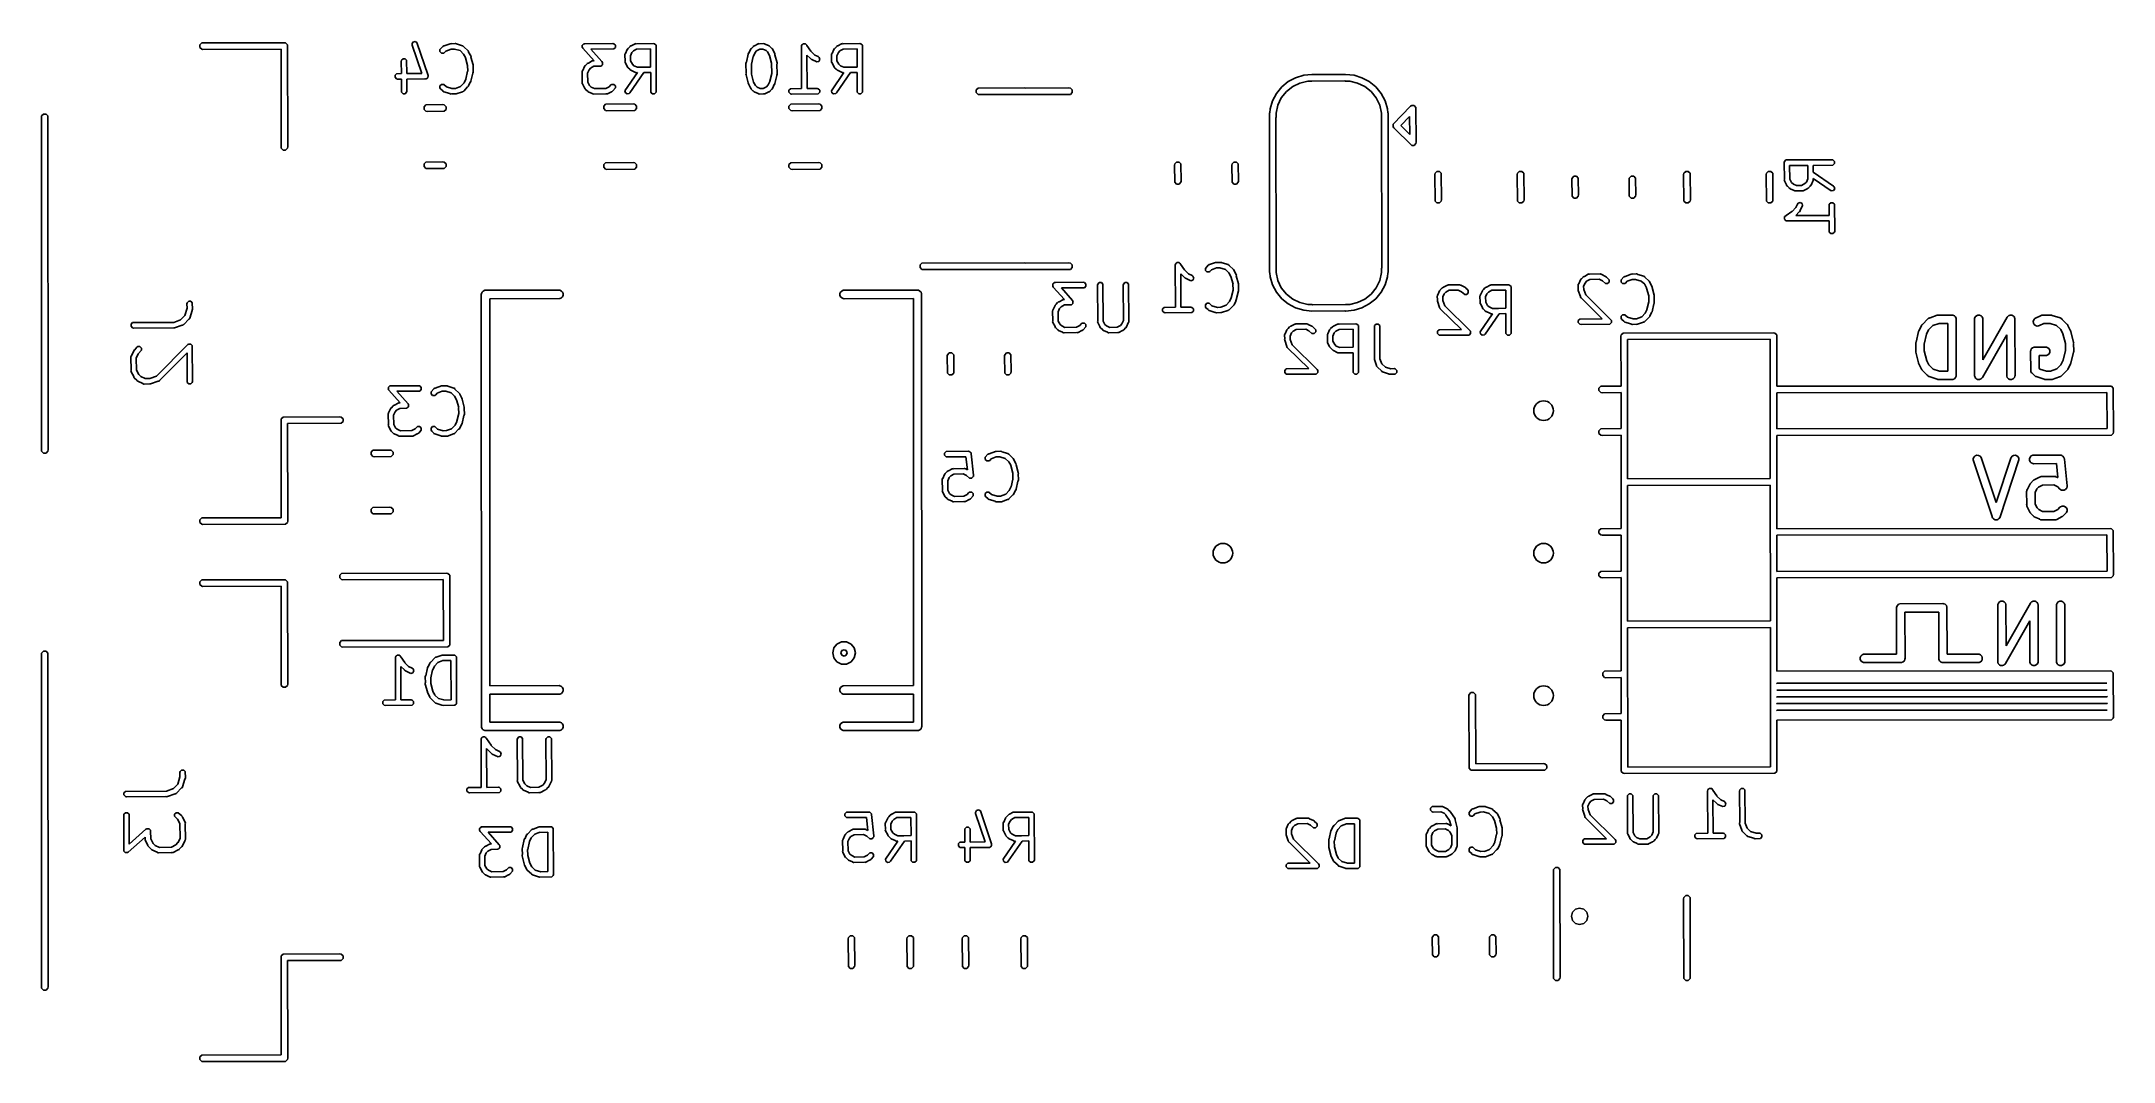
# Model space of a CAD drawing. Extents: x -0.83 to 0.62, y -0.36 to 0.36.
import ezdxf

# ---------------------------------------------------------------- set-up
doc = ezdxf.new("R2010")
doc.units = 0
doc.header["$MEASUREMENT"] = 0
doc.layers.add('BLACK', color=7, linetype='CONTINUOUS')

msp = doc.modelspace()

# ---------------------------------------------------------------- linework, layer by layer
at = {"layer": 'BLACK', "linetype": 'CONTINUOUS'}
for p, q in [((-0.7179, 0.3569), (-0.7166, 0.3581)), ((-0.7179, 0.355), (-0.7179, 0.3569)), ((-0.7166, 0.3538), (-0.7179, 0.355)), ((-0.7166, 0.3581), (-0.6586, 0.3583)), ((-0.7157, 0.3536), (-0.7166, 0.3538)), ((-0.6609, 0.3538), (-0.7157, 0.3536)), ((-0.6608, 0.2842), (-0.6609, 0.3538)), ((-0.6586, 0.3583), (-0.6577, 0.3581)), ((-0.6577, 0.3581), (-0.6564, 0.3569)), ((-0.6564, 0.3569), (-0.6562, 0.2851)), ((-0.569, 0.3574), (-0.5684, 0.3587)), ((-0.569, 0.3566), (-0.569, 0.3574)), ((-0.5622, 0.3367), (-0.569, 0.3566)), ((-0.5684, 0.3587), (-0.5669, 0.3592)), ((-0.5669, 0.3592), (-0.5656, 0.3585)), ((-0.5656, 0.3585), (-0.5577, 0.3353)), ((-0.5494, 0.3535), (-0.5475, 0.3556)), ((-0.5494, 0.352), (-0.5494, 0.3535)), ((-0.5483, 0.3509), (-0.5494, 0.352)), ((-0.5468, 0.3509), (-0.5483, 0.3509)), ((-0.5475, 0.3556), (-0.5474, 0.3557)), ((-0.5474, 0.3557), (-0.5474, 0.3557)), ((-0.5474, 0.3557), (-0.5473, 0.3557)), ((-0.5473, 0.3557), (-0.5468, 0.356)), ((-0.5468, 0.356), (-0.5465, 0.356)), ((-0.5462, 0.3513), (-0.5468, 0.3509)), ((-0.5465, 0.356), (-0.5422, 0.3576)), ((-0.5452, 0.3524), (-0.5462, 0.3513)), ((-0.5416, 0.3537), (-0.5452, 0.3524)), ((-0.5422, 0.3576), (-0.5414, 0.3577)), ((-0.5392, 0.3538), (-0.5416, 0.3537)), ((-0.5416, 0.3537), (-0.5416, 0.3537)), ((-0.5414, 0.3577), (-0.5412, 0.3576)), ((-0.5412, 0.3576), (-0.5387, 0.3577)), ((-0.5353, 0.3527), (-0.5392, 0.3538)), ((-0.5387, 0.3577), (-0.5387, 0.3577)), ((-0.5387, 0.3577), (-0.5387, 0.3577)), ((-0.5387, 0.3577), (-0.5386, 0.3577)), ((-0.5386, 0.3577), (-0.5378, 0.3575)), ((-0.5378, 0.3575), (-0.5377, 0.3574)), ((-0.5377, 0.3574), (-0.5335, 0.3561)), ((-0.5329, 0.3503), (-0.5353, 0.3527)), ((-0.5335, 0.3561), (-0.5334, 0.356)), ((-0.5334, 0.356), (-0.5333, 0.356)), ((-0.5333, 0.356), (-0.5333, 0.356)), ((-0.5333, 0.356), (-0.5328, 0.3557)), ((-0.5328, 0.3503), (-0.5329, 0.3503)), ((-0.5328, 0.3557), (-0.5326, 0.3554)), ((-0.5315, 0.3479), (-0.5328, 0.3503)), ((-0.5326, 0.3554), (-0.5297, 0.3526)), ((-0.5297, 0.3526), (-0.5293, 0.352)), ((-0.5293, 0.352), (-0.5293, 0.3517)), ((-0.5293, 0.3517), (-0.5278, 0.3491)), ((-0.5278, 0.3491), (-0.5276, 0.3484)), ((-0.4495, 0.3558), (-0.4495, 0.3565)), ((-0.4495, 0.3565), (-0.4494, 0.3565)), ((-0.4495, 0.3551), (-0.4495, 0.3558)), ((-0.4495, 0.355), (-0.4495, 0.3551)), ((-0.4494, 0.3549), (-0.4495, 0.355)), ((-0.4495, 0.355), (-0.4495, 0.355)), ((-0.4494, 0.3566), (-0.4489, 0.357)), ((-0.4494, 0.3565), (-0.4494, 0.3566)), ((-0.4491, 0.3544), (-0.4494, 0.3549)), ((-0.4413, 0.3456), (-0.4491, 0.3544)), ((-0.4489, 0.357), (-0.4484, 0.3575)), ((-0.4484, 0.3575), (-0.4483, 0.3575)), ((-0.4483, 0.3575), (-0.4483, 0.3576)), ((-0.4483, 0.3576), (-0.4477, 0.3575)), ((-0.4477, 0.3575), (-0.4282, 0.3577)), ((-0.4274, 0.3539), (-0.4435, 0.3538)), ((-0.4435, 0.3538), (-0.4357, 0.345)), ((-0.4282, 0.3577), (-0.4274, 0.3575)), ((-0.4274, 0.3575), (-0.4263, 0.3565)), ((-0.4263, 0.355), (-0.4274, 0.3539)), ((-0.4263, 0.3565), (-0.4263, 0.355)), ((-0.4196, 0.3499), (-0.4195, 0.3505)), ((-0.4196, 0.3498), (-0.4196, 0.3499)), ((-0.4196, 0.3499), (-0.4196, 0.3499)), ((-0.4196, 0.3497), (-0.4196, 0.3498)), ((-0.4195, 0.3454), (-0.4196, 0.3497)), ((-0.4195, 0.3505), (-0.4192, 0.3507)), ((-0.4192, 0.3507), (-0.418, 0.3535)), ((-0.418, 0.3535), (-0.4179, 0.3536)), ((-0.418, 0.3535), (-0.418, 0.3535)), ((-0.418, 0.3535), (-0.418, 0.3535)), ((-0.4179, 0.3536), (-0.4175, 0.3542)), ((-0.4175, 0.3542), (-0.4173, 0.3543)), ((-0.4173, 0.3543), (-0.4162, 0.3555)), ((-0.4162, 0.3555), (-0.4162, 0.3555)), ((-0.4162, 0.3555), (-0.4161, 0.3555)), ((-0.4161, 0.3556), (-0.4154, 0.356)), ((-0.4161, 0.3555), (-0.4161, 0.3556)), ((-0.4148, 0.3513), (-0.4158, 0.349)), ((-0.4158, 0.349), (-0.4157, 0.3455)), ((-0.4154, 0.356), (-0.4152, 0.356)), ((-0.4152, 0.356), (-0.4125, 0.3575)), ((-0.4137, 0.3525), (-0.4148, 0.3513)), ((-0.4114, 0.3537), (-0.4137, 0.3525)), ((-0.4125, 0.3575), (-0.4125, 0.3575)), ((-0.4125, 0.3575), (-0.4124, 0.3575)), ((-0.4124, 0.3575), (-0.4123, 0.3575)), ((-0.4123, 0.3575), (-0.4118, 0.3577)), ((-0.4118, 0.3577), (-0.4114, 0.3575)), ((-0.4114, 0.3575), (-0.3997, 0.3577)), ((-0.4016, 0.3539), (-0.4114, 0.3537)), ((-0.4016, 0.3412), (-0.4016, 0.3539)), ((-0.3997, 0.3577), (-0.3989, 0.3575)), ((-0.3989, 0.3575), (-0.3978, 0.3565)), ((-0.3978, 0.3565), (-0.3977, 0.3242)), ((-0.3344, 0.3446), (-0.3331, 0.3502)), ((-0.3331, 0.3502), (-0.3328, 0.3509)), ((-0.3328, 0.3509), (-0.3327, 0.351)), ((-0.3327, 0.351), (-0.3316, 0.3535)), ((-0.3316, 0.3535), (-0.3315, 0.3536)), ((-0.3316, 0.3535), (-0.3316, 0.3535)), ((-0.3316, 0.3535), (-0.3316, 0.3535)), ((-0.3315, 0.3536), (-0.331, 0.3542)), ((-0.331, 0.3542), (-0.3308, 0.3543)), ((-0.3308, 0.3543), (-0.3297, 0.3555)), ((-0.3297, 0.3555), (-0.3296, 0.3556)), ((-0.3297, 0.3555), (-0.3297, 0.3555)), ((-0.3297, 0.3555), (-0.3297, 0.3555)), ((-0.3296, 0.3556), (-0.329, 0.356)), ((-0.3283, 0.3513), (-0.3295, 0.3488)), ((-0.329, 0.356), (-0.3288, 0.356)), ((-0.3288, 0.356), (-0.3261, 0.3575)), ((-0.3273, 0.3525), (-0.3283, 0.3513)), ((-0.325, 0.3538), (-0.3273, 0.3525)), ((-0.3261, 0.3575), (-0.326, 0.3575)), ((-0.326, 0.3575), (-0.326, 0.3575)), ((-0.326, 0.3575), (-0.3259, 0.3575)), ((-0.3259, 0.3575), (-0.3254, 0.3577)), ((-0.3254, 0.3577), (-0.3251, 0.3576)), ((-0.3251, 0.3576), (-0.3222, 0.3577)), ((-0.3229, 0.3538), (-0.325, 0.3538)), ((-0.3206, 0.3528), (-0.3229, 0.3538)), ((-0.3222, 0.3577), (-0.3221, 0.3577)), ((-0.3221, 0.3577), (-0.3221, 0.3577)), ((-0.3221, 0.3577), (-0.322, 0.3576)), ((-0.322, 0.3576), (-0.3215, 0.3575)), ((-0.3215, 0.3575), (-0.3212, 0.3573)), ((-0.3212, 0.3573), (-0.3185, 0.356)), ((-0.3195, 0.3518), (-0.3206, 0.3528)), ((-0.3182, 0.3494), (-0.3195, 0.3518)), ((-0.3185, 0.356), (-0.3185, 0.356)), ((-0.3185, 0.356), (-0.3185, 0.356)), ((-0.3185, 0.356), (-0.3184, 0.356)), ((-0.3184, 0.356), (-0.3178, 0.3555)), ((-0.3181, 0.3492), (-0.3182, 0.3494)), ((-0.3167, 0.3439), (-0.3181, 0.3492)), ((-0.3178, 0.3555), (-0.3177, 0.3553)), ((-0.3177, 0.3553), (-0.3165, 0.3542)), ((-0.3165, 0.3542), (-0.3164, 0.3542)), ((-0.3164, 0.3542), (-0.3164, 0.3542)), ((-0.3164, 0.3542), (-0.3163, 0.3541)), ((-0.3163, 0.3541), (-0.3159, 0.3535)), ((-0.3159, 0.3535), (-0.3159, 0.3532)), ((-0.3159, 0.3532), (-0.3145, 0.3506)), ((-0.3145, 0.3506), (-0.3143, 0.3499)), ((-0.3143, 0.3499), (-0.3143, 0.3497)), ((-0.3143, 0.3497), (-0.3128, 0.3442)), ((-0.2957, 0.3557), (-0.2956, 0.3565)), ((-0.2956, 0.3261), (-0.2957, 0.3557)), ((-0.2956, 0.3565), (-0.2954, 0.3566)), ((-0.2954, 0.3568), (-0.2949, 0.3571)), ((-0.2954, 0.3566), (-0.2954, 0.3568)), ((-0.2949, 0.3571), (-0.2945, 0.3575)), ((-0.2945, 0.3575), (-0.2943, 0.3575)), ((-0.2943, 0.3575), (-0.2941, 0.3576)), ((-0.2941, 0.3576), (-0.2936, 0.3575)), ((-0.2936, 0.3575), (-0.293, 0.3575)), ((-0.293, 0.3575), (-0.2928, 0.3574)), ((-0.2928, 0.3574), (-0.2926, 0.3573)), ((-0.2926, 0.3573), (-0.2923, 0.3568)), ((-0.2923, 0.3568), (-0.2919, 0.3565)), ((-0.2919, 0.3565), (-0.2919, 0.3563)), ((-0.2919, 0.3563), (-0.2891, 0.3523)), ((-0.2893, 0.3472), (-0.2919, 0.3496)), ((-0.2919, 0.3496), (-0.2918, 0.3261)), ((-0.2891, 0.3523), (-0.289, 0.3521)), ((-0.289, 0.3521), (-0.2864, 0.3496)), ((-0.2864, 0.3496), (-0.2839, 0.3485)), ((-0.2747, 0.3499), (-0.2746, 0.3505)), ((-0.2747, 0.3498), (-0.2747, 0.3499)), ((-0.2747, 0.3499), (-0.2747, 0.3499)), ((-0.2747, 0.3497), (-0.2747, 0.3498)), ((-0.2746, 0.3454), (-0.2747, 0.3497)), ((-0.2746, 0.3505), (-0.2743, 0.3507)), ((-0.2743, 0.3507), (-0.2731, 0.3535)), ((-0.2731, 0.3535), (-0.273, 0.3536)), ((-0.2731, 0.3535), (-0.2731, 0.3535)), ((-0.2731, 0.3535), (-0.2731, 0.3535)), ((-0.273, 0.3536), (-0.2725, 0.3542)), ((-0.2725, 0.3542), (-0.2723, 0.3543)), ((-0.2723, 0.3543), (-0.2712, 0.3555)), ((-0.2712, 0.3555), (-0.2711, 0.3556)), ((-0.2712, 0.3555), (-0.2712, 0.3555)), ((-0.2712, 0.3555), (-0.2712, 0.3555)), ((-0.2711, 0.3556), (-0.2705, 0.356)), ((-0.2698, 0.3513), (-0.2709, 0.349)), ((-0.2709, 0.349), (-0.2708, 0.3455)), ((-0.2705, 0.356), (-0.2703, 0.356)), ((-0.2703, 0.356), (-0.2676, 0.3575)), ((-0.2688, 0.3525), (-0.2698, 0.3513)), ((-0.2665, 0.3537), (-0.2688, 0.3525)), ((-0.2676, 0.3575), (-0.2675, 0.3575)), ((-0.2675, 0.3575), (-0.2675, 0.3575)), ((-0.2675, 0.3575), (-0.2674, 0.3575)), ((-0.2674, 0.3575), (-0.2669, 0.3577)), ((-0.2669, 0.3577), (-0.2665, 0.3575)), ((-0.2665, 0.3575), (-0.2547, 0.3577)), ((-0.2567, 0.3539), (-0.2665, 0.3537)), ((-0.2566, 0.3412), (-0.2567, 0.3539)), ((-0.2547, 0.3577), (-0.254, 0.3575)), ((-0.254, 0.3575), (-0.2529, 0.3565)), ((-0.2529, 0.3565), (-0.2528, 0.3242)), ((-0.5809, 0.3355), (-0.5798, 0.3365)), ((-0.5809, 0.334), (-0.5809, 0.3355)), ((-0.5798, 0.3365), (-0.5765, 0.3366)), ((-0.5766, 0.3452), (-0.5764, 0.346)), ((-0.5765, 0.3366), (-0.5766, 0.3452)), ((-0.5764, 0.346), (-0.5753, 0.347)), ((-0.5753, 0.347), (-0.5738, 0.347)), ((-0.5738, 0.347), (-0.5728, 0.346)), ((-0.5728, 0.346), (-0.5727, 0.3366)), ((-0.5727, 0.3366), (-0.5622, 0.3367)), ((-0.5576, 0.3346), (-0.5578, 0.3343)), ((-0.5577, 0.3353), (-0.5576, 0.3346)), ((-0.5315, 0.3477), (-0.5315, 0.3479)), ((-0.53, 0.3424), (-0.5315, 0.3477)), ((-0.5312, 0.3327), (-0.53, 0.3382)), ((-0.5301, 0.3422), (-0.53, 0.3424)), ((-0.5299, 0.3383), (-0.5301, 0.3422)), ((-0.53, 0.3382), (-0.5299, 0.3383)), ((-0.5276, 0.3484), (-0.5277, 0.3482)), ((-0.5277, 0.3482), (-0.5262, 0.3427)), ((-0.5264, 0.3368), (-0.5277, 0.3312)), ((-0.5263, 0.337), (-0.5264, 0.3368)), ((-0.5261, 0.3377), (-0.5263, 0.337)), ((-0.5262, 0.3427), (-0.5261, 0.3419)), ((-0.5261, 0.3419), (-0.5262, 0.3418)), ((-0.5262, 0.3418), (-0.5261, 0.3377)), ((-0.4496, 0.3379), (-0.4495, 0.3385)), ((-0.4496, 0.3378), (-0.4496, 0.3379)), ((-0.4496, 0.3379), (-0.4496, 0.3379)), ((-0.4496, 0.3377), (-0.4496, 0.3378)), ((-0.4495, 0.3305), (-0.4496, 0.3377)), ((-0.4495, 0.3385), (-0.4492, 0.3387)), ((-0.4492, 0.3387), (-0.448, 0.3415)), ((-0.448, 0.3415), (-0.4479, 0.3416)), ((-0.448, 0.3415), (-0.448, 0.3415)), ((-0.448, 0.3415), (-0.448, 0.3415)), ((-0.4479, 0.3416), (-0.4475, 0.3422)), ((-0.4475, 0.3422), (-0.4473, 0.3423)), ((-0.4473, 0.3423), (-0.4461, 0.3435)), ((-0.4461, 0.3436), (-0.4454, 0.344)), ((-0.4461, 0.3435), (-0.4461, 0.3436)), ((-0.4461, 0.3435), (-0.4461, 0.3435)), ((-0.4461, 0.3435), (-0.4461, 0.3435)), ((-0.4448, 0.3393), (-0.4458, 0.337)), ((-0.4458, 0.337), (-0.4457, 0.3305)), ((-0.4454, 0.344), (-0.4452, 0.344)), ((-0.4452, 0.344), (-0.4425, 0.3455)), ((-0.4437, 0.3405), (-0.4448, 0.3393)), ((-0.4414, 0.3418), (-0.4437, 0.3405)), ((-0.4425, 0.3455), (-0.4424, 0.3455)), ((-0.4424, 0.3455), (-0.4424, 0.3455)), ((-0.4424, 0.3455), (-0.4423, 0.3455)), ((-0.4423, 0.3455), (-0.4418, 0.3457)), ((-0.4418, 0.3457), (-0.4414, 0.3456)), ((-0.4414, 0.3456), (-0.4413, 0.3456)), ((-0.437, 0.3419), (-0.4414, 0.3418)), ((-0.4365, 0.3418), (-0.437, 0.3419)), ((-0.4364, 0.3419), (-0.4365, 0.3419)), ((-0.4365, 0.3419), (-0.4365, 0.3418)), ((-0.4359, 0.3424), (-0.4364, 0.3419)), ((-0.4354, 0.3428), (-0.4359, 0.3424)), ((-0.4357, 0.345), (-0.4354, 0.3445)), ((-0.4354, 0.3445), (-0.4353, 0.3445)), ((-0.4353, 0.343), (-0.4354, 0.3429)), ((-0.4354, 0.3429), (-0.4354, 0.3428)), ((-0.4353, 0.3445), (-0.4353, 0.3444)), ((-0.4353, 0.3444), (-0.4353, 0.3443)), ((-0.4353, 0.3443), (-0.4353, 0.3437)), ((-0.4353, 0.3437), (-0.4353, 0.343)), ((-0.4196, 0.3451), (-0.4195, 0.3454)), ((-0.4195, 0.3446), (-0.4196, 0.3451)), ((-0.4196, 0.3246), (-0.4109, 0.3373)), ((-0.4195, 0.3445), (-0.4195, 0.3446)), ((-0.4195, 0.3444), (-0.4195, 0.3445)), ((-0.4194, 0.3443), (-0.4195, 0.3444)), ((-0.418, 0.3417), (-0.4194, 0.3443)), ((-0.418, 0.3415), (-0.418, 0.3417)), ((-0.4176, 0.3408), (-0.418, 0.3415)), ((-0.4175, 0.3407), (-0.4176, 0.3408)), ((-0.4174, 0.3407), (-0.4175, 0.3407)), ((-0.4175, 0.3407), (-0.4175, 0.3407)), ((-0.4162, 0.3396), (-0.4174, 0.3407)), ((-0.4162, 0.3394), (-0.4162, 0.3396)), ((-0.4155, 0.339), (-0.4162, 0.3394)), ((-0.4063, 0.3373), (-0.4161, 0.3231)), ((-0.4157, 0.3455), (-0.4144, 0.3432)), ((-0.4154, 0.3389), (-0.4155, 0.339)), ((-0.4127, 0.3376), (-0.4154, 0.3389)), ((-0.4154, 0.3389), (-0.4154, 0.3389)), ((-0.4154, 0.3389), (-0.4154, 0.3389)), ((-0.4144, 0.3432), (-0.4133, 0.3421)), ((-0.4133, 0.3421), (-0.4109, 0.3411)), ((-0.4124, 0.3374), (-0.4127, 0.3376)), ((-0.4119, 0.3373), (-0.4124, 0.3374)), ((-0.4118, 0.3373), (-0.4119, 0.3373)), ((-0.4117, 0.3372), (-0.4118, 0.3373)), ((-0.4118, 0.3373), (-0.4118, 0.3373)), ((-0.4109, 0.3373), (-0.4117, 0.3372)), ((-0.4109, 0.3411), (-0.407, 0.3411)), ((-0.407, 0.3411), (-0.4067, 0.3411)), ((-0.4067, 0.3411), (-0.4016, 0.3412)), ((-0.4067, 0.3411), (-0.4067, 0.3411)), ((-0.4015, 0.3374), (-0.4063, 0.3373)), ((-0.4015, 0.3235), (-0.4015, 0.3374)), ((-0.3347, 0.3437), (-0.3346, 0.3445)), ((-0.3346, 0.3367), (-0.3347, 0.3437)), ((-0.3347, 0.3365), (-0.3346, 0.3367)), ((-0.3346, 0.3357), (-0.3347, 0.3365)), ((-0.3346, 0.3445), (-0.3344, 0.3446)), ((-0.3331, 0.3302), (-0.3346, 0.3357)), ((-0.3308, 0.3432), (-0.3309, 0.3431)), ((-0.3309, 0.3431), (-0.3308, 0.3362)), ((-0.3296, 0.3487), (-0.3308, 0.3432)), ((-0.3308, 0.3362), (-0.3308, 0.3361)), ((-0.3308, 0.3361), (-0.3293, 0.3307)), ((-0.3295, 0.3488), (-0.3296, 0.3487)), ((-0.3179, 0.3312), (-0.3166, 0.3367)), ((-0.3167, 0.3437), (-0.3167, 0.3439)), ((-0.3166, 0.3368), (-0.3167, 0.3437)), ((-0.3166, 0.3367), (-0.3166, 0.3368)), ((-0.3131, 0.3353), (-0.3143, 0.3297)), ((-0.3129, 0.3355), (-0.3131, 0.3353)), ((-0.3128, 0.3434), (-0.3129, 0.3432)), ((-0.3129, 0.3432), (-0.3128, 0.3362)), ((-0.3128, 0.3362), (-0.3129, 0.3355)), ((-0.3128, 0.3442), (-0.3128, 0.3434)), ((-0.2892, 0.3469), (-0.2893, 0.3472)), ((-0.2886, 0.3465), (-0.2892, 0.3469)), ((-0.2885, 0.3464), (-0.2886, 0.3465)), ((-0.2849, 0.3448), (-0.2885, 0.3464)), ((-0.2885, 0.3464), (-0.2885, 0.3464)), ((-0.2885, 0.3464), (-0.2885, 0.3464)), ((-0.2835, 0.3452), (-0.2849, 0.3448)), ((-0.2839, 0.3485), (-0.2833, 0.348)), ((-0.2828, 0.3466), (-0.2835, 0.3452)), ((-0.2833, 0.348), (-0.2828, 0.3466)), ((-0.2747, 0.3451), (-0.2746, 0.3454)), ((-0.2746, 0.3446), (-0.2747, 0.3451)), ((-0.2747, 0.3246), (-0.266, 0.3373)), ((-0.2746, 0.3445), (-0.2746, 0.3446)), ((-0.2745, 0.3444), (-0.2746, 0.3445)), ((-0.2745, 0.3443), (-0.2745, 0.3444)), ((-0.2731, 0.3417), (-0.2745, 0.3443)), ((-0.2731, 0.3415), (-0.2731, 0.3417)), ((-0.2726, 0.3408), (-0.2731, 0.3415)), ((-0.2725, 0.3407), (-0.2726, 0.3408)), ((-0.2713, 0.3396), (-0.2725, 0.3407)), ((-0.2725, 0.3407), (-0.2725, 0.3407)), ((-0.2725, 0.3407), (-0.2725, 0.3407)), ((-0.2712, 0.3394), (-0.2713, 0.3396)), ((-0.2706, 0.339), (-0.2712, 0.3394)), ((-0.2613, 0.3373), (-0.2711, 0.3231)), ((-0.2708, 0.3455), (-0.2695, 0.3432)), ((-0.2705, 0.3389), (-0.2706, 0.339)), ((-0.2677, 0.3376), (-0.2705, 0.3389)), ((-0.2705, 0.3389), (-0.2705, 0.3389)), ((-0.2705, 0.3389), (-0.2705, 0.3389)), ((-0.2695, 0.3432), (-0.2684, 0.3421)), ((-0.2684, 0.3421), (-0.266, 0.3411)), ((-0.2675, 0.3374), (-0.2677, 0.3376)), ((-0.267, 0.3373), (-0.2675, 0.3374)), ((-0.2669, 0.3373), (-0.267, 0.3373)), ((-0.2668, 0.3373), (-0.2669, 0.3373)), ((-0.2667, 0.3372), (-0.2668, 0.3373)), ((-0.266, 0.3373), (-0.2667, 0.3372)), ((-0.266, 0.3411), (-0.262, 0.3411)), ((-0.262, 0.3411), (-0.2618, 0.3411)), ((-0.2618, 0.3411), (-0.2566, 0.3412)), ((-0.2618, 0.3411), (-0.2618, 0.3411)), ((-0.2566, 0.3374), (-0.2613, 0.3373)), ((-0.2566, 0.3235), (-0.2566, 0.3374)), ((0.051, 0.3337), (0.0567, 0.3355)), ((0.0567, 0.3355), (0.0625, 0.336)), ((0.0625, 0.336), (0.063, 0.3359)), ((0.063, 0.3359), (0.0861, 0.336)), ((0.0861, 0.336), (0.092, 0.3355)), ((0.092, 0.3355), (0.0976, 0.3337)), ((-0.5798, 0.3329), (-0.5809, 0.334)), ((-0.5791, 0.3327), (-0.5798, 0.3329)), ((-0.5765, 0.3328), (-0.5791, 0.3327)), ((-0.5764, 0.3235), (-0.5765, 0.3328)), ((-0.5753, 0.3224), (-0.5764, 0.3235)), ((-0.5738, 0.3224), (-0.5753, 0.3224)), ((-0.5728, 0.3235), (-0.5738, 0.3224)), ((-0.5726, 0.3242), (-0.5728, 0.3235)), ((-0.56, 0.3329), (-0.5727, 0.3328)), ((-0.5727, 0.3328), (-0.5726, 0.3242)), ((-0.5597, 0.3328), (-0.56, 0.3329)), ((-0.5593, 0.3329), (-0.5597, 0.3328)), ((-0.5588, 0.3329), (-0.5593, 0.3329)), ((-0.5586, 0.3331), (-0.5588, 0.3329)), ((-0.5583, 0.3332), (-0.5586, 0.3331)), ((-0.5581, 0.3336), (-0.5583, 0.3332)), ((-0.5578, 0.334), (-0.5581, 0.3336)), ((-0.5578, 0.3343), (-0.5578, 0.334)), ((-0.5494, 0.328), (-0.5483, 0.329)), ((-0.5494, 0.3265), (-0.5494, 0.328)), ((-0.549, 0.3258), (-0.5494, 0.3265)), ((-0.5475, 0.3245), (-0.549, 0.3258)), ((-0.5483, 0.329), (-0.5468, 0.329)), ((-0.5474, 0.3242), (-0.5475, 0.3245)), ((-0.5469, 0.324), (-0.5474, 0.3242)), ((-0.5468, 0.3239), (-0.5469, 0.324)), ((-0.5468, 0.329), (-0.5449, 0.3273)), ((-0.5467, 0.3238), (-0.5468, 0.3239)), ((-0.5468, 0.3239), (-0.5468, 0.3239)), ((-0.5425, 0.3226), (-0.5467, 0.3238)), ((-0.5449, 0.3273), (-0.541, 0.3261)), ((-0.5423, 0.3224), (-0.5425, 0.3226)), ((-0.5416, 0.3222), (-0.5423, 0.3224)), ((-0.5414, 0.3223), (-0.5416, 0.3222)), ((-0.5389, 0.3224), (-0.5414, 0.3223)), ((-0.5414, 0.3223), (-0.5414, 0.3223)), ((-0.5414, 0.3223), (-0.5414, 0.3223)), ((-0.541, 0.3261), (-0.5386, 0.3262)), ((-0.5387, 0.3223), (-0.5389, 0.3224)), ((-0.538, 0.3223), (-0.5387, 0.3223)), ((-0.5386, 0.3262), (-0.5349, 0.3275)), ((-0.5386, 0.3262), (-0.5386, 0.3262)), ((-0.5337, 0.3239), (-0.538, 0.3223)), ((-0.5349, 0.3275), (-0.5325, 0.3301)), ((-0.5333, 0.3239), (-0.5337, 0.3239)), ((-0.5329, 0.3242), (-0.5333, 0.3239)), ((-0.5328, 0.3242), (-0.5329, 0.3242)), ((-0.5327, 0.3243), (-0.5328, 0.3243)), ((-0.5328, 0.3243), (-0.5328, 0.3242)), ((-0.53, 0.3272), (-0.5327, 0.3243)), ((-0.5325, 0.3301), (-0.5313, 0.3326)), ((-0.5313, 0.3326), (-0.5312, 0.3327)), ((-0.5298, 0.3272), (-0.53, 0.3272)), ((-0.5293, 0.3278), (-0.5298, 0.3272)), ((-0.5281, 0.3305), (-0.5293, 0.328)), ((-0.5293, 0.328), (-0.5293, 0.328)), ((-0.5293, 0.328), (-0.5293, 0.328)), ((-0.5293, 0.328), (-0.5293, 0.3278)), ((-0.528, 0.3305), (-0.5281, 0.3305)), ((-0.5277, 0.3312), (-0.528, 0.3305)), ((-0.4496, 0.3301), (-0.4495, 0.3305)), ((-0.4495, 0.3296), (-0.4496, 0.3301)), ((-0.4495, 0.3295), (-0.4495, 0.3296)), ((-0.4494, 0.3294), (-0.4495, 0.3295)), ((-0.4494, 0.3293), (-0.4494, 0.3294)), ((-0.448, 0.3267), (-0.4494, 0.3293)), ((-0.448, 0.3265), (-0.448, 0.3267)), ((-0.4476, 0.3258), (-0.448, 0.3265)), ((-0.4475, 0.3257), (-0.4476, 0.3258)), ((-0.4474, 0.3257), (-0.4475, 0.3257)), ((-0.4475, 0.3257), (-0.4475, 0.3257)), ((-0.4462, 0.3246), (-0.4474, 0.3257)), ((-0.4461, 0.3244), (-0.4462, 0.3246)), ((-0.4455, 0.324), (-0.4461, 0.3244)), ((-0.4457, 0.3305), (-0.4444, 0.3282)), ((-0.4454, 0.3239), (-0.4455, 0.324)), ((-0.4427, 0.3226), (-0.4454, 0.3239)), ((-0.4454, 0.3239), (-0.4454, 0.3239)), ((-0.4454, 0.3239), (-0.4454, 0.3239)), ((-0.4444, 0.3282), (-0.4433, 0.3271)), ((-0.4433, 0.3271), (-0.441, 0.3261)), ((-0.4424, 0.3224), (-0.4427, 0.3226)), ((-0.4419, 0.3223), (-0.4424, 0.3224)), ((-0.4418, 0.3223), (-0.4419, 0.3223)), ((-0.4417, 0.3222), (-0.4418, 0.3223)), ((-0.4418, 0.3223), (-0.4418, 0.3223)), ((-0.4329, 0.3224), (-0.4417, 0.3222)), ((-0.441, 0.3261), (-0.4329, 0.3262)), ((-0.4329, 0.3262), (-0.4306, 0.3274)), ((-0.4325, 0.3223), (-0.4329, 0.3224)), ((-0.432, 0.3224), (-0.4325, 0.3223)), ((-0.4319, 0.3224), (-0.432, 0.3224)), ((-0.4318, 0.3225), (-0.4319, 0.3224)), ((-0.4319, 0.3224), (-0.4319, 0.3224)), ((-0.4291, 0.3239), (-0.4318, 0.3225)), ((-0.4306, 0.3274), (-0.4296, 0.3286)), ((-0.4296, 0.3286), (-0.4289, 0.329)), ((-0.4289, 0.3239), (-0.4291, 0.3239)), ((-0.4289, 0.329), (-0.4274, 0.329)), ((-0.4283, 0.3243), (-0.4289, 0.3239)), ((-0.4282, 0.3244), (-0.4283, 0.3243)), ((-0.4263, 0.3265), (-0.4282, 0.3244)), ((-0.4282, 0.3244), (-0.4282, 0.3244)), ((-0.4282, 0.3244), (-0.4282, 0.3244)), ((-0.4274, 0.329), (-0.4263, 0.328)), ((-0.4263, 0.328), (-0.4263, 0.3265)), ((-0.4193, 0.3232), (-0.4196, 0.3246)), ((-0.4181, 0.3223), (-0.4193, 0.3232)), ((-0.4166, 0.3226), (-0.4181, 0.3223)), ((-0.4161, 0.3231), (-0.4166, 0.3226)), ((-0.4004, 0.3224), (-0.4015, 0.3235)), ((-0.3989, 0.3224), (-0.4004, 0.3224)), ((-0.3978, 0.3235), (-0.3989, 0.3224)), ((-0.3977, 0.3242), (-0.3978, 0.3235)), ((-0.3332, 0.3301), (-0.3331, 0.3302)), ((-0.333, 0.3293), (-0.3332, 0.3301)), ((-0.3316, 0.3267), (-0.333, 0.3293)), ((-0.3316, 0.3265), (-0.3316, 0.3267)), ((-0.3311, 0.3258), (-0.3316, 0.3265)), ((-0.331, 0.3257), (-0.3311, 0.3258)), ((-0.3298, 0.3246), (-0.331, 0.3257)), ((-0.331, 0.3257), (-0.331, 0.3257)), ((-0.331, 0.3257), (-0.331, 0.3257)), ((-0.3297, 0.3244), (-0.3298, 0.3246)), ((-0.3291, 0.324), (-0.3297, 0.3244)), ((-0.3293, 0.3307), (-0.3293, 0.3306)), ((-0.3293, 0.3306), (-0.328, 0.3282)), ((-0.329, 0.3239), (-0.3291, 0.324)), ((-0.3262, 0.3226), (-0.329, 0.3239)), ((-0.329, 0.3239), (-0.329, 0.3239)), ((-0.329, 0.3239), (-0.329, 0.3239)), ((-0.328, 0.3282), (-0.3268, 0.3271)), ((-0.3268, 0.3271), (-0.3246, 0.3261)), ((-0.326, 0.3224), (-0.3262, 0.3226)), ((-0.3255, 0.3223), (-0.326, 0.3224)), ((-0.3254, 0.3223), (-0.3255, 0.3223)), ((-0.3253, 0.3223), (-0.3254, 0.3223)), ((-0.3252, 0.3222), (-0.3253, 0.3223)), ((-0.3224, 0.3224), (-0.3252, 0.3222)), ((-0.3246, 0.3261), (-0.3225, 0.3262)), ((-0.3225, 0.3262), (-0.3202, 0.3274)), ((-0.3221, 0.3223), (-0.3224, 0.3224)), ((-0.3216, 0.3224), (-0.3221, 0.3223)), ((-0.3215, 0.3224), (-0.3216, 0.3224)), ((-0.3214, 0.3225), (-0.3215, 0.3224)), ((-0.3215, 0.3224), (-0.3215, 0.3224)), ((-0.3187, 0.3239), (-0.3214, 0.3225)), ((-0.3202, 0.3274), (-0.3191, 0.3286)), ((-0.3191, 0.3286), (-0.318, 0.3311)), ((-0.3185, 0.3239), (-0.3187, 0.3239)), ((-0.3178, 0.3243), (-0.3185, 0.3239)), ((-0.318, 0.3311), (-0.3179, 0.3312)), ((-0.3177, 0.3244), (-0.3178, 0.3244)), ((-0.3178, 0.3244), (-0.3178, 0.3244)), ((-0.3178, 0.3244), (-0.3178, 0.3243)), ((-0.3166, 0.3257), (-0.3177, 0.3244)), ((-0.3164, 0.3257), (-0.3166, 0.3257)), ((-0.316, 0.3263), (-0.3164, 0.3257)), ((-0.3159, 0.3265), (-0.316, 0.3263)), ((-0.3148, 0.329), (-0.3159, 0.3265)), ((-0.3159, 0.3265), (-0.3159, 0.3265)), ((-0.3159, 0.3265), (-0.3159, 0.3265)), ((-0.3147, 0.329), (-0.3148, 0.329)), ((-0.3143, 0.3297), (-0.3147, 0.329)), ((-0.3046, 0.325), (-0.3035, 0.326)), ((-0.3046, 0.3235), (-0.3046, 0.325)), ((-0.3035, 0.3224), (-0.3046, 0.3235)), ((-0.3035, 0.326), (-0.2956, 0.3261)), ((-0.3027, 0.3222), (-0.3035, 0.3224)), ((-0.284, 0.3224), (-0.3027, 0.3222)), ((-0.2918, 0.3261), (-0.2847, 0.3262)), ((-0.2847, 0.3262), (-0.284, 0.326)), ((-0.284, 0.326), (-0.2829, 0.325)), ((-0.2829, 0.3235), (-0.284, 0.3224)), ((-0.2829, 0.325), (-0.2829, 0.3235)), ((-0.2744, 0.3232), (-0.2747, 0.3246)), ((-0.2732, 0.3223), (-0.2744, 0.3232)), ((-0.2717, 0.3226), (-0.2732, 0.3223)), ((-0.2711, 0.3231), (-0.2717, 0.3226)), ((-0.2555, 0.3224), (-0.2566, 0.3235)), ((-0.254, 0.3224), (-0.2555, 0.3224)), ((-0.2529, 0.3235), (-0.254, 0.3224)), ((-0.2528, 0.3242), (-0.2529, 0.3235)), ((-0.1731, 0.3251), (-0.1718, 0.3264)), ((-0.1731, 0.3233), (-0.1731, 0.3251)), ((-0.1718, 0.322), (-0.1731, 0.3233)), ((-0.1718, 0.3264), (-0.1394, 0.3266)), ((-0.1709, 0.3219), (-0.1718, 0.322)), ((-0.1403, 0.322), (-0.1709, 0.3219)), ((-0.1394, 0.3219), (-0.1403, 0.322)), ((-0.1394, 0.3266), (-0.1386, 0.3264)), ((-0.107, 0.322), (-0.1394, 0.3219)), ((-0.1386, 0.3264), (-0.108, 0.3266)), ((-0.108, 0.3266), (-0.107, 0.3264)), ((-0.107, 0.3264), (-0.1058, 0.3251)), ((-0.1058, 0.3233), (-0.107, 0.322)), ((-0.1058, 0.3251), (-0.1058, 0.3233)), ((0.0349, 0.3176), (0.0376, 0.3227)), ((0.0376, 0.3227), (0.0413, 0.3273)), ((0.0446, 0.324), (0.041, 0.3196)), ((0.0413, 0.3273), (0.0459, 0.331)), ((0.049, 0.3276), (0.0446, 0.324)), ((0.0459, 0.331), (0.051, 0.3337)), ((0.0541, 0.33), (0.049, 0.3276)), ((0.0597, 0.3313), (0.0541, 0.33)), ((0.0625, 0.3313), (0.0597, 0.3313)), ((0.0856, 0.3315), (0.0625, 0.3313)), ((0.0861, 0.3313), (0.0856, 0.3315)), ((0.089, 0.3313), (0.0861, 0.3313)), ((0.0945, 0.33), (0.089, 0.3313)), ((0.0996, 0.3276), (0.0945, 0.33)), ((0.0976, 0.3337), (0.1027, 0.331)), ((0.1041, 0.324), (0.0996, 0.3276)), ((0.1027, 0.331), (0.1073, 0.3273)), ((0.1076, 0.3196), (0.1041, 0.324)), ((0.1073, 0.3273), (0.111, 0.3227)), ((0.111, 0.3227), (0.1138, 0.3176)), ((-0.8291, 0.3059), (-0.8289, 0.3069)), ((-0.8289, 0.0716), (-0.8291, 0.3059)), ((-0.8289, 0.3069), (-0.8276, 0.3081)), ((-0.8276, 0.3081), (-0.8258, 0.3081)), ((-0.8258, 0.3081), (-0.8245, 0.3069)), ((-0.8245, 0.3069), (-0.8243, 0.0725)), ((-0.5606, 0.3133), (-0.5593, 0.3146)), ((-0.5606, 0.3115), (-0.5606, 0.3133)), ((-0.5593, 0.3102), (-0.5606, 0.3115)), ((-0.5593, 0.3146), (-0.5473, 0.3148)), ((-0.5584, 0.31), (-0.5593, 0.3102)), ((-0.5464, 0.3102), (-0.5584, 0.31)), ((-0.5473, 0.3148), (-0.5464, 0.3146)), ((-0.5464, 0.3146), (-0.5451, 0.3133)), ((-0.5451, 0.3115), (-0.5464, 0.3102)), ((-0.5451, 0.3133), (-0.5451, 0.3115)), ((-0.4344, 0.3138), (-0.4332, 0.3151)), ((-0.4344, 0.312), (-0.4344, 0.3138)), ((-0.4332, 0.3107), (-0.4344, 0.312)), ((-0.4332, 0.3151), (-0.4136, 0.3153)), ((-0.4323, 0.3105), (-0.4332, 0.3107)), ((-0.4127, 0.3107), (-0.4323, 0.3105)), ((-0.4136, 0.3153), (-0.4127, 0.3151)), ((-0.4127, 0.3151), (-0.4114, 0.3138)), ((-0.4114, 0.312), (-0.4127, 0.3107)), ((-0.4114, 0.3138), (-0.4114, 0.312)), ((-0.3045, 0.3138), (-0.3032, 0.3151)), ((-0.3045, 0.312), (-0.3045, 0.3138)), ((-0.3032, 0.3107), (-0.3045, 0.312)), ((-0.3032, 0.3151), (-0.2837, 0.3153)), ((-0.3023, 0.3105), (-0.3032, 0.3107)), ((-0.2827, 0.3107), (-0.3023, 0.3105)), ((-0.2837, 0.3153), (-0.2827, 0.3151)), ((-0.2827, 0.3151), (-0.2815, 0.3138)), ((-0.2815, 0.312), (-0.2827, 0.3107)), ((-0.2815, 0.3138), (-0.2815, 0.312)), ((0.0326, 0.3081), (0.0328, 0.309)), ((0.0326, 0.3061), (0.0326, 0.3081)), ((0.0328, 0.2003), (0.0326, 0.3061)), ((0.0326, 0.3061), (0.0326, 0.3061)), ((0.0326, 0.3061), (0.0326, 0.3061)), ((0.0328, 0.309), (0.0329, 0.3091)), ((0.0329, 0.3091), (0.0332, 0.3119)), ((0.0332, 0.3119), (0.0349, 0.3176)), ((0.0373, 0.3061), (0.0371, 0.3056)), ((0.0371, 0.3056), (0.0373, 0.1998)), ((0.0386, 0.3145), (0.0373, 0.3089)), ((0.0373, 0.3089), (0.0373, 0.3061)), ((0.041, 0.3196), (0.0386, 0.3145)), ((0.1101, 0.3145), (0.1076, 0.3196)), ((0.1113, 0.3089), (0.1101, 0.3145)), ((0.1113, 0.3061), (0.1113, 0.3089)), ((0.1115, 0.2003), (0.1113, 0.3061)), ((0.1113, 0.3061), (0.1113, 0.3061)), ((0.1138, 0.3176), (0.1155, 0.3119)), ((0.1155, 0.3119), (0.1157, 0.3091)), ((0.1157, 0.3091), (0.1159, 0.309)), ((0.1159, 0.309), (0.1159, 0.3079)), ((0.1159, 0.3079), (0.116, 0.3061)), ((0.116, 0.3061), (0.1159, 0.3056)), ((0.1159, 0.3056), (0.116, 0.1998)), ((0.1194, 0.3011), (0.1317, 0.3137)), ((0.131, 0.3065), (0.1248, 0.3001)), ((0.1311, 0.2939), (0.131, 0.3065)), ((0.1317, 0.3137), (0.1325, 0.3142)), ((0.1325, 0.3142), (0.1343, 0.3142)), ((0.1343, 0.3142), (0.1355, 0.3129)), ((0.1355, 0.3129), (0.1357, 0.2884)), ((0.1194, 0.2993), (0.1194, 0.3011)), ((0.1199, 0.2985), (0.1194, 0.2993)), ((0.1325, 0.2862), (0.1199, 0.2985)), ((0.1248, 0.3001), (0.1311, 0.2939)), ((-0.6595, 0.2829), (-0.6608, 0.2842)), ((-0.6577, 0.2829), (-0.6595, 0.2829)), ((-0.6564, 0.2842), (-0.6577, 0.2829)), ((-0.6562, 0.2851), (-0.6564, 0.2842)), ((0.1343, 0.2862), (0.1325, 0.2862)), ((0.1355, 0.2875), (0.1343, 0.2862)), ((0.1357, 0.2884), (0.1355, 0.2875)), ((-0.5606, 0.2732), (-0.5593, 0.2744)), ((-0.5606, 0.2713), (-0.5606, 0.2732)), ((-0.5593, 0.2701), (-0.5606, 0.2713)), ((-0.5593, 0.2744), (-0.5473, 0.2746)), ((-0.5584, 0.2699), (-0.5593, 0.2701)), ((-0.5464, 0.2701), (-0.5584, 0.2699)), ((-0.5473, 0.2746), (-0.5464, 0.2744)), ((-0.5464, 0.2744), (-0.5451, 0.2732)), ((-0.5451, 0.2713), (-0.5464, 0.2701)), ((-0.5451, 0.2732), (-0.5451, 0.2713)), ((-0.4344, 0.2727), (-0.4332, 0.2739)), ((-0.4344, 0.2709), (-0.4344, 0.2727)), ((-0.4332, 0.2696), (-0.4344, 0.2709)), ((-0.4332, 0.2739), (-0.4136, 0.2741)), ((-0.4323, 0.2694), (-0.4332, 0.2696)), ((-0.4127, 0.2696), (-0.4323, 0.2694)), ((-0.4136, 0.2741), (-0.4127, 0.2739)), ((-0.4127, 0.2739), (-0.4114, 0.2727)), ((-0.4114, 0.2709), (-0.4127, 0.2696)), ((-0.4114, 0.2727), (-0.4114, 0.2709)), ((-0.3045, 0.2727), (-0.3032, 0.2739)), ((-0.3045, 0.2709), (-0.3045, 0.2727)), ((-0.3032, 0.2696), (-0.3045, 0.2709)), ((-0.3032, 0.2739), (-0.2837, 0.2741)), ((-0.3023, 0.2694), (-0.3032, 0.2696)), ((-0.2827, 0.2696), (-0.3023, 0.2694)), ((-0.2837, 0.2741), (-0.2827, 0.2739)), ((-0.2827, 0.2739), (-0.2815, 0.2727)), ((-0.2815, 0.2709), (-0.2827, 0.2696)), ((-0.2815, 0.2727), (-0.2815, 0.2709)), ((-0.0339, 0.2723), (-0.0338, 0.2732)), ((-0.0338, 0.2603), (-0.0339, 0.2723)), ((-0.0338, 0.2732), (-0.0325, 0.2745)), ((-0.0325, 0.2745), (-0.0307, 0.2745)), ((-0.0307, 0.2745), (-0.0294, 0.2732)), ((-0.0294, 0.2732), (-0.0292, 0.2612)), ((0.0062, 0.2723), (0.0064, 0.2732)), ((0.0064, 0.2603), (0.0062, 0.2723)), ((0.0064, 0.2732), (0.0077, 0.2745)), ((0.0077, 0.2745), (0.0095, 0.2745)), ((0.0095, 0.2745), (0.0108, 0.2732)), ((0.0108, 0.2732), (0.0109, 0.2612)), ((0.1487, 0.2658), (0.1489, 0.2667)), ((0.1489, 0.2471), (0.1487, 0.2658)), ((0.1489, 0.2667), (0.1502, 0.268)), ((0.1502, 0.268), (0.152, 0.268)), ((0.152, 0.268), (0.1532, 0.2667)), ((0.1532, 0.2667), (0.1534, 0.248)), ((0.2066, 0.2658), (0.2068, 0.2667)), ((0.2068, 0.2471), (0.2066, 0.2658)), ((0.2068, 0.2667), (0.208, 0.268)), ((0.208, 0.268), (0.2098, 0.268)), ((0.2098, 0.268), (0.2111, 0.2667)), ((0.2111, 0.2667), (0.2113, 0.248)), ((0.2449, 0.2624), (0.2451, 0.2633)), ((0.2451, 0.2505), (0.2449, 0.2624)), ((0.2451, 0.2633), (0.2463, 0.2646)), ((0.2463, 0.2646), (0.2481, 0.2646)), ((0.2481, 0.2646), (0.2494, 0.2633)), ((0.2494, 0.2633), (0.2496, 0.2514)), ((0.285, 0.2624), (0.2852, 0.2633)), ((0.2852, 0.2505), (0.285, 0.2624)), ((0.2852, 0.2633), (0.2865, 0.2646)), ((0.2865, 0.2646), (0.2883, 0.2646)), ((0.2883, 0.2646), (0.2896, 0.2633)), ((0.2896, 0.2633), (0.2898, 0.2514)), ((0.3233, 0.2658), (0.3235, 0.2667)), ((0.3235, 0.2471), (0.3233, 0.2658)), ((0.3235, 0.2667), (0.3248, 0.268)), ((0.3248, 0.268), (0.3266, 0.268)), ((0.3266, 0.268), (0.3279, 0.2667)), ((0.3279, 0.2667), (0.3281, 0.248)), ((0.3812, 0.2658), (0.3814, 0.2667)), ((0.3814, 0.2471), (0.3812, 0.2658)), ((0.3814, 0.2667), (0.3827, 0.268)), ((0.3827, 0.268), (0.3845, 0.268)), ((0.3845, 0.268), (0.3858, 0.2667)), ((0.3858, 0.2667), (0.3859, 0.248)), ((0.3939, 0.2741), (0.3941, 0.2749)), ((0.394, 0.2624), (0.3939, 0.2741)), ((0.3939, 0.262), (0.394, 0.2624)), ((0.3941, 0.2615), (0.3939, 0.262)), ((0.3941, 0.2749), (0.3951, 0.276)), ((0.3951, 0.276), (0.4274, 0.2761)), ((0.3977, 0.2722), (0.3978, 0.2624)), ((0.4104, 0.2722), (0.3977, 0.2722)), ((0.3978, 0.2624), (0.3991, 0.2601)), ((0.4095, 0.2605), (0.4105, 0.2628)), ((0.4105, 0.2671), (0.4104, 0.2722)), ((0.4105, 0.2668), (0.4104, 0.2671)), ((0.4104, 0.2671), (0.4105, 0.2671)), ((0.4105, 0.2628), (0.4105, 0.2668)), ((0.4281, 0.2723), (0.4142, 0.2722)), ((0.4142, 0.2722), (0.4143, 0.2675)), ((0.4143, 0.2619), (0.4142, 0.2614)), ((0.4143, 0.2675), (0.4285, 0.2577)), ((0.4269, 0.2542), (0.4143, 0.2629)), ((0.4143, 0.2629), (0.4143, 0.2621)), ((0.4143, 0.2621), (0.4143, 0.262)), ((0.4143, 0.262), (0.4143, 0.262)), ((0.4143, 0.262), (0.4143, 0.2619)), ((0.4274, 0.2761), (0.4281, 0.276)), ((0.4281, 0.276), (0.4292, 0.2749)), ((0.4292, 0.2734), (0.4281, 0.2723)), ((0.4292, 0.2749), (0.4292, 0.2734)), ((-0.0325, 0.259), (-0.0338, 0.2603)), ((-0.0307, 0.259), (-0.0325, 0.259)), ((-0.0294, 0.2603), (-0.0307, 0.259)), ((-0.0292, 0.2612), (-0.0294, 0.2603)), ((0.0077, 0.259), (0.0064, 0.2603)), ((0.0095, 0.259), (0.0077, 0.259)), ((0.0108, 0.2603), (0.0095, 0.259)), ((0.0109, 0.2612), (0.0108, 0.2603)), ((0.1534, 0.248), (0.1532, 0.2471)), ((0.2113, 0.248), (0.2111, 0.2471)), ((0.2463, 0.2492), (0.2451, 0.2505)), ((0.2481, 0.2492), (0.2463, 0.2492)), ((0.2494, 0.2505), (0.2481, 0.2492)), ((0.2496, 0.2514), (0.2494, 0.2505)), ((0.2865, 0.2492), (0.2852, 0.2505)), ((0.2883, 0.2492), (0.2865, 0.2492)), ((0.2896, 0.2505), (0.2883, 0.2492)), ((0.2898, 0.2514), (0.2896, 0.2505)), ((0.3281, 0.248), (0.3279, 0.2471)), ((0.3859, 0.248), (0.3858, 0.2471)), ((0.3941, 0.2614), (0.3941, 0.2615)), ((0.3941, 0.2613), (0.3941, 0.2614)), ((0.3956, 0.2586), (0.3941, 0.2613)), ((0.3941, 0.2613), (0.3941, 0.2613)), ((0.3956, 0.2584), (0.3956, 0.2586)), ((0.396, 0.2577), (0.3956, 0.2584)), ((0.3961, 0.2577), (0.396, 0.2577)), ((0.3961, 0.2576), (0.3961, 0.2577)), ((0.3973, 0.2565), (0.3961, 0.2576)), ((0.3961, 0.2576), (0.3961, 0.2576)), ((0.3974, 0.2563), (0.3973, 0.2565)), ((0.398, 0.2559), (0.3974, 0.2563)), ((0.3981, 0.2558), (0.398, 0.2559)), ((0.4009, 0.2546), (0.3981, 0.2558)), ((0.3981, 0.2558), (0.3981, 0.2558)), ((0.3981, 0.2558), (0.3981, 0.2558)), ((0.3991, 0.2601), (0.4003, 0.259)), ((0.4003, 0.259), (0.4025, 0.258)), ((0.4011, 0.2543), (0.4009, 0.2546)), ((0.4016, 0.2542), (0.4011, 0.2543)), ((0.4017, 0.2542), (0.4016, 0.2542)), ((0.4018, 0.2542), (0.4017, 0.2542)), ((0.4019, 0.2542), (0.4018, 0.2542)), ((0.4062, 0.2543), (0.4019, 0.2542)), ((0.4025, 0.258), (0.4061, 0.2581)), ((0.4061, 0.2581), (0.4084, 0.2594)), ((0.4065, 0.2542), (0.4062, 0.2543)), ((0.407, 0.2543), (0.4065, 0.2542)), ((0.4071, 0.2543), (0.407, 0.2543)), ((0.4072, 0.2543), (0.4071, 0.2543)), ((0.4099, 0.2558), (0.4072, 0.2544)), ((0.4072, 0.2544), (0.4072, 0.2543)), ((0.4084, 0.2594), (0.4095, 0.2605)), ((0.4101, 0.2558), (0.4099, 0.2558)), ((0.4108, 0.2562), (0.4101, 0.2558)), ((0.4109, 0.2563), (0.4108, 0.2563)), ((0.4108, 0.2563), (0.4108, 0.2562)), ((0.412, 0.2576), (0.4109, 0.2564)), ((0.4109, 0.2564), (0.4109, 0.2563)), ((0.4122, 0.2576), (0.412, 0.2576)), ((0.4126, 0.2583), (0.4122, 0.2576)), ((0.4127, 0.2584), (0.4126, 0.2583)), ((0.4139, 0.2611), (0.4127, 0.2584)), ((0.4127, 0.2584), (0.4127, 0.2584)), ((0.4127, 0.2584), (0.4127, 0.2584)), ((0.4142, 0.2614), (0.4139, 0.2611)), ((0.4284, 0.2545), (0.4269, 0.2542)), ((0.4293, 0.2557), (0.4284, 0.2545)), ((0.4285, 0.2577), (0.429, 0.2572)), ((0.429, 0.2572), (0.4293, 0.2557)), ((0.1502, 0.2458), (0.1489, 0.2471)), ((0.152, 0.2458), (0.1502, 0.2458)), ((0.1532, 0.2471), (0.152, 0.2458)), ((0.208, 0.2458), (0.2068, 0.2471)), ((0.2098, 0.2458), (0.208, 0.2458)), ((0.2111, 0.2471), (0.2098, 0.2458)), ((0.3248, 0.2458), (0.3235, 0.2471)), ((0.3266, 0.2458), (0.3248, 0.2458)), ((0.3279, 0.2471), (0.3266, 0.2458)), ((0.3827, 0.2458), (0.3814, 0.2471)), ((0.3845, 0.2458), (0.3827, 0.2458)), ((0.3858, 0.2471), (0.3845, 0.2458)), ((0.3939, 0.2348), (0.3941, 0.2353)), ((0.3941, 0.2346), (0.3939, 0.2348)), ((0.3941, 0.2359), (0.3942, 0.236)), ((0.3941, 0.2353), (0.3941, 0.2359)), ((0.3941, 0.2344), (0.3941, 0.2346)), ((0.3945, 0.234), (0.3941, 0.2344)), ((0.3942, 0.2362), (0.3948, 0.2366)), ((0.3942, 0.236), (0.3942, 0.2362)), ((0.3948, 0.2335), (0.3945, 0.234)), ((0.3948, 0.2366), (0.3951, 0.237)), ((0.395, 0.2335), (0.3948, 0.2335)), ((0.3951, 0.2333), (0.395, 0.2335)), ((0.3951, 0.237), (0.3953, 0.237)), ((0.3959, 0.2332), (0.3951, 0.2333)), ((0.3953, 0.237), (0.3993, 0.2398)), ((0.4255, 0.2333), (0.3959, 0.2332)), ((0.3993, 0.2398), (0.3995, 0.2398)), ((0.3995, 0.2398), (0.402, 0.2425)), ((0.402, 0.2425), (0.4031, 0.245)), ((0.4044, 0.2396), (0.402, 0.237)), ((0.402, 0.237), (0.4255, 0.2371)), ((0.4031, 0.245), (0.4036, 0.2456)), ((0.4036, 0.2456), (0.405, 0.2461)), ((0.4047, 0.2396), (0.4044, 0.2396)), ((0.4051, 0.2403), (0.4047, 0.2396)), ((0.405, 0.2461), (0.4064, 0.2454)), ((0.4052, 0.2404), (0.4051, 0.2403)), ((0.4068, 0.244), (0.4052, 0.2404)), ((0.4052, 0.2404), (0.4052, 0.2404)), ((0.4052, 0.2404), (0.4052, 0.2404)), ((0.4064, 0.2454), (0.4068, 0.244)), ((0.4254, 0.2441), (0.4255, 0.2449)), ((0.4255, 0.2371), (0.4254, 0.2441)), ((0.4255, 0.2449), (0.4266, 0.246)), ((0.4255, 0.2254), (0.4255, 0.2333)), ((0.4266, 0.246), (0.4281, 0.246)), ((0.4281, 0.246), (0.4292, 0.2449)), ((0.4292, 0.2449), (0.4293, 0.2261)), ((0.4266, 0.2243), (0.4255, 0.2254)), ((0.4281, 0.2243), (0.4266, 0.2243)), ((0.4292, 0.2254), (0.4281, 0.2243)), ((0.4293, 0.2261), (0.4292, 0.2254)), ((-0.2112, 0.2036), (-0.1394, 0.2037)), ((-0.1394, 0.2037), (-0.1386, 0.2036)), ((-0.1386, 0.2036), (-0.108, 0.2037)), ((-0.108, 0.2037), (-0.107, 0.2036)), ((-0.0331, 0.2033), (-0.0327, 0.2036)), ((-0.0327, 0.2036), (-0.0322, 0.204)), ((-0.0322, 0.204), (-0.032, 0.204)), ((-0.032, 0.204), (-0.0319, 0.2041)), ((-0.0319, 0.2041), (-0.0313, 0.204)), ((-0.0313, 0.204), (-0.0307, 0.204)), ((-0.0307, 0.204), (-0.0306, 0.2038)), ((-0.0306, 0.2038), (-0.0304, 0.2038)), ((-0.0304, 0.2038), (-0.03, 0.2033)), ((-0.0094, 0.2025), (-0.0051, 0.204)), ((-0.0051, 0.204), (-0.0044, 0.2041)), ((-0.0044, 0.2041), (-0.0042, 0.204)), ((-0.0042, 0.204), (-0.0016, 0.2041)), ((-0.0016, 0.2041), (-0.0016, 0.2041)), ((-0.0016, 0.2041), (-0.0016, 0.2041)), ((-0.0016, 0.2041), (-0.0015, 0.2041)), ((-0.0015, 0.2041), (-0.0007, 0.204)), ((-0.0007, 0.204), (-0.0006, 0.2038)), ((-0.0006, 0.2038), (0.0036, 0.2025)), ((-0.2125, 0.2023), (-0.2112, 0.2036)), ((-0.2125, 0.2005), (-0.2125, 0.2023)), ((-0.2112, 0.1992), (-0.2125, 0.2005)), ((-0.2103, 0.199), (-0.2112, 0.1992)), ((-0.1403, 0.1992), (-0.2103, 0.199)), ((-0.1394, 0.199), (-0.1403, 0.1992)), ((-0.107, 0.1992), (-0.1394, 0.199)), ((-0.1193, 0.189), (-0.1187, 0.1895)), ((-0.1187, 0.1895), (-0.1183, 0.1899)), ((-0.1183, 0.1899), (-0.1182, 0.1899)), ((-0.1182, 0.1899), (-0.1181, 0.19)), ((-0.1181, 0.19), (-0.1175, 0.19)), ((-0.1175, 0.19), (-0.098, 0.1901)), ((-0.107, 0.2036), (-0.1058, 0.2023)), ((-0.1058, 0.2005), (-0.107, 0.1992)), ((-0.1058, 0.2023), (-0.1058, 0.2005)), ((-0.098, 0.1901), (-0.0972, 0.1899)), ((-0.0972, 0.1899), (-0.0962, 0.1889)), ((-0.0878, 0.1889), (-0.0868, 0.1899)), ((-0.0868, 0.1899), (-0.0852, 0.1899)), ((-0.0852, 0.1899), (-0.0842, 0.1889)), ((-0.0698, 0.1889), (-0.0688, 0.1899)), ((-0.0688, 0.1899), (-0.0672, 0.1899)), ((-0.0672, 0.1899), (-0.0662, 0.1889)), ((-0.0335, 0.2022), (-0.0333, 0.2029)), ((-0.0333, 0.1726), (-0.0335, 0.2022)), ((-0.0333, 0.2029), (-0.0332, 0.2031)), ((-0.0332, 0.2031), (-0.0331, 0.2033)), ((-0.03, 0.2033), (-0.0297, 0.2029)), ((-0.0297, 0.2029), (-0.0297, 0.2028)), ((-0.0297, 0.2028), (-0.0269, 0.1988)), ((-0.0271, 0.1936), (-0.0296, 0.196)), ((-0.0296, 0.196), (-0.0295, 0.1726)), ((-0.027, 0.1934), (-0.0271, 0.1936)), ((-0.0264, 0.1929), (-0.027, 0.1934)), ((-0.0269, 0.1988), (-0.0268, 0.1986)), ((-0.0268, 0.1986), (-0.0241, 0.1961)), ((-0.0263, 0.1929), (-0.0264, 0.1929)), ((-0.0263, 0.1929), (-0.0263, 0.1929)), ((-0.0263, 0.1929), (-0.0263, 0.1929)), ((-0.0226, 0.1912), (-0.0263, 0.1929)), ((-0.0241, 0.1961), (-0.0216, 0.1949)), ((-0.0212, 0.1917), (-0.0226, 0.1912)), ((-0.0216, 0.1949), (-0.021, 0.1945)), ((-0.0205, 0.193), (-0.0212, 0.1917)), ((-0.021, 0.1945), (-0.0205, 0.193)), ((-0.0123, 0.1999), (-0.0104, 0.2021)), ((-0.0123, 0.1984), (-0.0123, 0.1999)), ((-0.0113, 0.1974), (-0.0123, 0.1984)), ((-0.0097, 0.1974), (-0.0113, 0.1974)), ((-0.0104, 0.2021), (-0.0103, 0.2021)), ((-0.0103, 0.2021), (-0.0103, 0.2022)), ((-0.0103, 0.2022), (-0.0102, 0.2022)), ((-0.0102, 0.2022), (-0.0098, 0.2025)), ((-0.0098, 0.2025), (-0.0094, 0.2025)), ((-0.0091, 0.1978), (-0.0097, 0.1974)), ((-0.0081, 0.1989), (-0.0091, 0.1978)), ((-0.0045, 0.2002), (-0.0081, 0.1989)), ((-0.0021, 0.2003), (-0.0045, 0.2002)), ((-0.0045, 0.2002), (-0.0045, 0.2002)), ((0.0018, 0.1991), (-0.0021, 0.2003)), ((0.0042, 0.1968), (0.0018, 0.1991)), ((0.0036, 0.2025), (0.0037, 0.2025)), ((0.0037, 0.2025), (0.0038, 0.2025)), ((0.0038, 0.2025), (0.0038, 0.2024)), ((0.0038, 0.2024), (0.0043, 0.2022)), ((0.0056, 0.1943), (0.0042, 0.1968)), ((0.0042, 0.1968), (0.0042, 0.1968)), ((0.0043, 0.2022), (0.0045, 0.2018)), ((0.0045, 0.2018), (0.0074, 0.1991)), ((0.0056, 0.1942), (0.0056, 0.1943)), ((0.0071, 0.1888), (0.0056, 0.1942)), ((0.0074, 0.1991), (0.0078, 0.1984)), ((0.0078, 0.1984), (0.0078, 0.1982)), ((0.0078, 0.1982), (0.0093, 0.1956)), ((0.0093, 0.1956), (0.0095, 0.1948)), ((0.0095, 0.1948), (0.0094, 0.1946)), ((0.0094, 0.1946), (0.0109, 0.1891)), ((0.0109, 0.1891), (0.0109, 0.1884)), ((0.0326, 0.1998), (0.0328, 0.2003)), ((0.0328, 0.198), (0.0326, 0.1998)), ((0.0328, 0.1969), (0.0328, 0.198)), ((0.0329, 0.1968), (0.0328, 0.1969)), ((0.0332, 0.194), (0.0329, 0.1968)), ((0.0349, 0.1884), (0.0332, 0.194)), ((0.0373, 0.1998), (0.0373, 0.1998)), ((0.0373, 0.1998), (0.0373, 0.197)), ((0.0373, 0.197), (0.0386, 0.1914)), ((0.0386, 0.1914), (0.041, 0.1863)), ((0.1076, 0.1863), (0.1101, 0.1914)), ((0.1101, 0.1914), (0.1113, 0.197)), ((0.1113, 0.1998), (0.1115, 0.2003)), ((0.1113, 0.197), (0.1113, 0.1998)), ((0.1155, 0.194), (0.1138, 0.1884)), ((0.1157, 0.1968), (0.1155, 0.194)), ((0.1159, 0.1969), (0.1157, 0.1968)), ((0.116, 0.1978), (0.1159, 0.1969)), ((0.116, 0.1998), (0.116, 0.1998)), ((0.116, 0.1998), (0.116, 0.1998)), ((0.116, 0.1998), (0.116, 0.1978)), ((0.2497, 0.189), (0.2509, 0.1918)), ((0.2509, 0.1918), (0.251, 0.1919)), ((0.2509, 0.1918), (0.2509, 0.1918)), ((0.2509, 0.1918), (0.2509, 0.1918)), ((0.251, 0.1919), (0.2515, 0.1925)), ((0.2515, 0.1925), (0.2517, 0.1926)), ((0.2517, 0.1926), (0.2528, 0.1938)), ((0.2528, 0.1938), (0.2529, 0.1939)), ((0.2528, 0.1938), (0.2528, 0.1938)), ((0.2528, 0.1938), (0.2528, 0.1938)), ((0.2529, 0.1939), (0.2535, 0.1943)), ((0.2541, 0.1896), (0.2531, 0.1874)), ((0.2535, 0.1943), (0.2537, 0.1943)), ((0.2537, 0.1943), (0.2564, 0.1958)), ((0.2552, 0.1908), (0.2541, 0.1896)), ((0.2575, 0.1921), (0.2552, 0.1908)), ((0.2564, 0.1958), (0.2565, 0.1958)), ((0.2565, 0.1958), (0.2565, 0.1958)), ((0.2565, 0.1958), (0.2566, 0.1958)), ((0.2566, 0.1958), (0.2571, 0.196)), ((0.2571, 0.196), (0.2575, 0.1959)), ((0.2575, 0.1959), (0.2648, 0.196)), ((0.2641, 0.1922), (0.2575, 0.1921)), ((0.2664, 0.1911), (0.2641, 0.1922)), ((0.2648, 0.196), (0.2649, 0.196)), ((0.2648, 0.196), (0.2648, 0.196)), ((0.2649, 0.196), (0.265, 0.1959)), ((0.265, 0.1959), (0.2655, 0.1958)), ((0.2655, 0.1958), (0.2658, 0.1956)), ((0.2658, 0.1956), (0.2685, 0.1943)), ((0.2685, 0.1892), (0.2664, 0.1911)), ((0.2685, 0.1943), (0.2685, 0.1943)), ((0.2685, 0.1943), (0.2685, 0.1943)), ((0.2685, 0.1943), (0.2686, 0.1943)), ((0.27, 0.1892), (0.2685, 0.1892)), ((0.2686, 0.1943), (0.2692, 0.1938)), ((0.2692, 0.1938), (0.2693, 0.1936)), ((0.2693, 0.1936), (0.2706, 0.1924)), ((0.2711, 0.1903), (0.27, 0.1892)), ((0.2706, 0.1924), (0.2711, 0.1918)), ((0.2711, 0.1918), (0.2711, 0.1903)), ((0.2794, 0.1918), (0.2814, 0.1939)), ((0.2794, 0.1903), (0.2794, 0.1918)), ((0.2805, 0.1892), (0.2794, 0.1903)), ((0.282, 0.1892), (0.2805, 0.1892)), ((0.2814, 0.1939), (0.2814, 0.194)), ((0.2814, 0.194), (0.2815, 0.194)), ((0.2815, 0.194), (0.282, 0.1943)), ((0.2815, 0.194), (0.2815, 0.194)), ((0.282, 0.1943), (0.2824, 0.1943)), ((0.2826, 0.1896), (0.282, 0.1892)), ((0.2824, 0.1943), (0.2866, 0.1959)), ((0.2837, 0.1908), (0.2826, 0.1896)), ((0.2872, 0.1921), (0.2837, 0.1908)), ((0.2866, 0.1959), (0.2874, 0.196)), ((0.2896, 0.1921), (0.2872, 0.192)), ((0.2872, 0.192), (0.2872, 0.1921)), ((0.2874, 0.196), (0.2876, 0.1959)), ((0.2876, 0.1959), (0.2901, 0.196)), ((0.2935, 0.191), (0.2896, 0.1921)), ((0.2901, 0.196), (0.2901, 0.196)), ((0.2901, 0.196), (0.2901, 0.196)), ((0.2901, 0.196), (0.2902, 0.196)), ((0.2902, 0.196), (0.291, 0.1958)), ((0.291, 0.1958), (0.2912, 0.1957)), ((0.2912, 0.1957), (0.2954, 0.1944)), ((0.296, 0.1887), (0.2935, 0.191)), ((0.2954, 0.1944), (0.2955, 0.1943)), ((0.2955, 0.1943), (0.2955, 0.1943)), ((0.2955, 0.1943), (0.2956, 0.1943)), ((0.2956, 0.1943), (0.296, 0.194)), ((0.296, 0.194), (0.2962, 0.1937)), ((0.2962, 0.1937), (0.2991, 0.1909)), ((0.2991, 0.1909), (0.2996, 0.1903)), ((0.2996, 0.1903), (0.2996, 0.19)), ((0.2996, 0.19), (0.301, 0.1874)), ((-0.727, 0.175), (-0.7268, 0.1758)), ((-0.7269, 0.1719), (-0.727, 0.175)), ((-0.7268, 0.1758), (-0.7257, 0.1768)), ((-0.7257, 0.1768), (-0.7242, 0.1768)), ((-0.7242, 0.1768), (-0.7232, 0.1758)), ((-0.7232, 0.1758), (-0.723, 0.1713)), ((-0.5204, 0.1816), (-0.5203, 0.1822)), ((-0.5203, -0.1222), (-0.5204, 0.1816)), ((-0.5203, 0.1822), (-0.5199, 0.1832)), ((-0.5199, 0.1832), (-0.519, 0.184)), ((-0.519, 0.184), (-0.518, 0.1845)), ((-0.518, 0.1845), (-0.4658, 0.1845)), ((-0.4653, 0.1787), (-0.5145, 0.1786)), ((-0.5145, 0.1786), (-0.5145, -0.0931)), ((-0.4658, 0.1845), (-0.4653, 0.1845)), ((-0.4653, 0.1845), (-0.4642, 0.184)), ((-0.4642, 0.1791), (-0.4653, 0.1787)), ((-0.4642, 0.184), (-0.4634, 0.1832)), ((-0.4634, 0.1799), (-0.4642, 0.1791)), ((-0.4634, 0.1832), (-0.4629, 0.1822)), ((-0.4629, 0.181), (-0.4634, 0.1799)), ((-0.4629, 0.1822), (-0.4629, 0.181)), ((-0.2687, 0.1822), (-0.2683, 0.1832)), ((-0.2687, 0.181), (-0.2687, 0.1822)), ((-0.2683, 0.1799), (-0.2687, 0.181)), ((-0.2683, 0.1832), (-0.2675, 0.184)), ((-0.2675, 0.1791), (-0.2683, 0.1799)), ((-0.2675, 0.184), (-0.2664, 0.1845)), ((-0.2664, 0.1787), (-0.2675, 0.1791)), ((-0.2664, 0.1845), (-0.2143, 0.1845)), ((-0.2658, 0.1786), (-0.2664, 0.1787)), ((-0.2172, 0.1787), (-0.2658, 0.1786)), ((-0.2172, -0.093), (-0.2172, 0.1787)), ((-0.2143, 0.1845), (-0.2137, 0.1845)), ((-0.2137, 0.1845), (-0.2126, 0.184)), ((-0.2126, 0.184), (-0.2118, 0.1832)), ((-0.2118, 0.1832), (-0.2114, 0.1822)), ((-0.2114, 0.1822), (-0.2113, -0.1216)), ((-0.1194, 0.1875), (-0.1193, 0.1882)), ((-0.1193, 0.1874), (-0.1194, 0.1875)), ((-0.1193, 0.1889), (-0.1193, 0.189)), ((-0.1193, 0.1882), (-0.1193, 0.1889)), ((-0.1193, 0.1889), (-0.1193, 0.1889)), ((-0.1193, 0.1873), (-0.1193, 0.1874)), ((-0.1193, 0.1874), (-0.1193, 0.1874)), ((-0.119, 0.1868), (-0.1193, 0.1873)), ((-0.1111, 0.178), (-0.119, 0.1868)), ((-0.1178, 0.174), (-0.1173, 0.1746)), ((-0.1173, 0.1746), (-0.1171, 0.1747)), ((-0.1171, 0.1747), (-0.116, 0.1759)), ((-0.116, 0.1759), (-0.1159, 0.176)), ((-0.116, 0.1759), (-0.116, 0.1759)), ((-0.116, 0.1759), (-0.116, 0.1759)), ((-0.1159, 0.176), (-0.1153, 0.1765)), ((-0.1153, 0.1765), (-0.115, 0.1765)), ((-0.115, 0.1765), (-0.1124, 0.1779)), ((-0.0972, 0.1863), (-0.1133, 0.1862)), ((-0.1133, 0.1862), (-0.1055, 0.1774)), ((-0.1124, 0.1779), (-0.1123, 0.1779)), ((-0.1123, 0.1779), (-0.1123, 0.178)), ((-0.1123, 0.178), (-0.1122, 0.178)), ((-0.1122, 0.178), (-0.1116, 0.1781)), ((-0.1116, 0.1781), (-0.1113, 0.178)), ((-0.1113, 0.178), (-0.1111, 0.178)), ((-0.1058, 0.1748), (-0.1062, 0.1743)), ((-0.1052, 0.1753), (-0.1058, 0.1748)), ((-0.1055, 0.1774), (-0.1052, 0.1769)), ((-0.1052, 0.1769), (-0.1052, 0.1769)), ((-0.1052, 0.1769), (-0.1052, 0.1768)), ((-0.1052, 0.1768), (-0.1051, 0.1768)), ((-0.1051, 0.1768), (-0.1052, 0.1761)), ((-0.1052, 0.1761), (-0.1052, 0.1754)), ((-0.1052, 0.1754), (-0.1052, 0.1753)), ((-0.1052, 0.1753), (-0.1052, 0.1753)), ((-0.0962, 0.1874), (-0.0972, 0.1863)), ((-0.0962, 0.1889), (-0.0962, 0.1874)), ((-0.088, 0.1881), (-0.0878, 0.1889)), ((-0.0878, 0.1629), (-0.088, 0.1881)), ((-0.0842, 0.1889), (-0.084, 0.1629)), ((-0.07, 0.1881), (-0.0698, 0.1889)), ((-0.0698, 0.1634), (-0.07, 0.1881)), ((-0.0662, 0.1889), (-0.066, 0.1626)), ((-0.0123, 0.1744), (-0.0113, 0.1755)), ((-0.0113, 0.1755), (-0.0097, 0.1755)), ((-0.0097, 0.1755), (-0.0078, 0.1737)), ((0.0022, 0.174), (0.0046, 0.1766)), ((0.0046, 0.1766), (0.0057, 0.1791)), ((0.0057, 0.1791), (0.0059, 0.1792)), ((0.0059, 0.1792), (0.0071, 0.1846)), ((0.007, 0.1887), (0.0071, 0.1888)), ((0.0071, 0.1848), (0.007, 0.1887)), ((0.0071, 0.1846), (0.0071, 0.1848)), ((0.009, 0.1769), (0.0078, 0.1744)), ((0.0091, 0.177), (0.009, 0.1769)), ((0.0094, 0.1777), (0.0091, 0.177)), ((0.0107, 0.1833), (0.0094, 0.1777)), ((0.0108, 0.1834), (0.0107, 0.1833)), ((0.011, 0.1842), (0.0108, 0.1834)), ((0.0109, 0.1884), (0.0109, 0.1882)), ((0.0109, 0.1882), (0.011, 0.1842)), ((0.0376, 0.1832), (0.0349, 0.1884)), ((0.0413, 0.1786), (0.0376, 0.1832)), ((0.041, 0.1863), (0.0446, 0.1819)), ((0.0459, 0.1749), (0.0413, 0.1786)), ((0.0446, 0.1819), (0.049, 0.1783)), ((0.051, 0.1722), (0.0459, 0.1749)), ((0.049, 0.1783), (0.0541, 0.1759)), ((0.0541, 0.1759), (0.0597, 0.1746)), ((0.0597, 0.1746), (0.0625, 0.1746)), ((0.0625, 0.1746), (0.063, 0.1744)), ((0.063, 0.1744), (0.0861, 0.1746)), ((0.0861, 0.1746), (0.089, 0.1746)), ((0.089, 0.1746), (0.0945, 0.1759)), ((0.0945, 0.1759), (0.0996, 0.1783)), ((0.1027, 0.1749), (0.0976, 0.1722)), ((0.0996, 0.1783), (0.1041, 0.1819)), ((0.1073, 0.1786), (0.1027, 0.1749)), ((0.1041, 0.1819), (0.1076, 0.1863)), ((0.111, 0.1832), (0.1073, 0.1786)), ((0.1138, 0.1884), (0.111, 0.1832)), ((0.1504, 0.1804), (0.1505, 0.1805)), ((0.1506, 0.1778), (0.1504, 0.1804)), ((0.1505, 0.1807), (0.1506, 0.1812)), ((0.1505, 0.1806), (0.1505, 0.1807)), ((0.1505, 0.1805), (0.1505, 0.1806)), ((0.1505, 0.1776), (0.1506, 0.1778)), ((0.1506, 0.1768), (0.1505, 0.1776)), ((0.1506, 0.1812), (0.1508, 0.1814)), ((0.1521, 0.1725), (0.1506, 0.1768)), ((0.1508, 0.1814), (0.1521, 0.1842)), ((0.1521, 0.1842), (0.1522, 0.1843)), ((0.1521, 0.1842), (0.1521, 0.1842)), ((0.1521, 0.1842), (0.1521, 0.1842)), ((0.1522, 0.1843), (0.1526, 0.1849)), ((0.1526, 0.1849), (0.1528, 0.185)), ((0.1528, 0.185), (0.1539, 0.1862)), ((0.1539, 0.1862), (0.154, 0.1863)), ((0.1539, 0.1862), (0.1539, 0.1862)), ((0.1539, 0.1862), (0.1539, 0.1862)), ((0.154, 0.1863), (0.1547, 0.1867)), ((0.1553, 0.182), (0.1543, 0.1798)), ((0.1543, 0.1798), (0.1544, 0.1774)), ((0.1544, 0.1774), (0.1544, 0.1774)), ((0.1544, 0.1774), (0.1557, 0.1737)), ((0.1547, 0.1867), (0.1549, 0.1867)), ((0.1549, 0.1867), (0.1575, 0.1882)), ((0.1564, 0.1832), (0.1553, 0.182)), ((0.1587, 0.1845), (0.1564, 0.1832)), ((0.1575, 0.1882), (0.1576, 0.1882)), ((0.1576, 0.1882), (0.1577, 0.1882)), ((0.1577, 0.1882), (0.1578, 0.1882)), ((0.1578, 0.1882), (0.1583, 0.1884)), ((0.1583, 0.1884), (0.1587, 0.1883)), ((0.1587, 0.1883), (0.1659, 0.1884)), ((0.1652, 0.1846), (0.1587, 0.1845)), ((0.1675, 0.1835), (0.1652, 0.1846)), ((0.1659, 0.1884), (0.166, 0.1884)), ((0.166, 0.1884), (0.1661, 0.1884)), ((0.1661, 0.1884), (0.1661, 0.1883)), ((0.1661, 0.1883), (0.1667, 0.1882)), ((0.1667, 0.1882), (0.1669, 0.188)), ((0.1669, 0.188), (0.1697, 0.1867)), ((0.1697, 0.1816), (0.1675, 0.1835)), ((0.1697, 0.1867), (0.1697, 0.1867)), ((0.1697, 0.1867), (0.1697, 0.1867)), ((0.1697, 0.1867), (0.1698, 0.1867)), ((0.1712, 0.1816), (0.1697, 0.1816)), ((0.1698, 0.1867), (0.1704, 0.1862)), ((0.1704, 0.1862), (0.1705, 0.186)), ((0.1705, 0.186), (0.1718, 0.1848)), ((0.1722, 0.1827), (0.1712, 0.1816)), ((0.1718, 0.1848), (0.1722, 0.1842)), ((0.1722, 0.1842), (0.1722, 0.1827)), ((0.1804, 0.1804), (0.1805, 0.1805)), ((0.1806, 0.1761), (0.1804, 0.1804)), ((0.1805, 0.1807), (0.1806, 0.1812)), ((0.1805, 0.1806), (0.1805, 0.1807)), ((0.1805, 0.1805), (0.1805, 0.1806)), ((0.1805, 0.1758), (0.1806, 0.1761)), ((0.1806, 0.1753), (0.1805, 0.1758)), ((0.1806, 0.1812), (0.1808, 0.1814)), ((0.1806, 0.1752), (0.1806, 0.1753)), ((0.1806, 0.1751), (0.1806, 0.1752)), ((0.1807, 0.175), (0.1806, 0.1751)), ((0.1821, 0.1724), (0.1807, 0.175)), ((0.1808, 0.1814), (0.1821, 0.1842)), ((0.1821, 0.1842), (0.1822, 0.1843)), ((0.1821, 0.1842), (0.1821, 0.1842)), ((0.1821, 0.1842), (0.1821, 0.1842)), ((0.1822, 0.1843), (0.1826, 0.1849)), ((0.1826, 0.1849), (0.1828, 0.185)), ((0.1828, 0.185), (0.1839, 0.1862)), ((0.1839, 0.1862), (0.184, 0.1863)), ((0.1839, 0.1862), (0.1839, 0.1862)), ((0.1839, 0.1862), (0.1839, 0.1862)), ((0.184, 0.1863), (0.1847, 0.1867)), ((0.1853, 0.182), (0.1843, 0.1798)), ((0.1843, 0.1798), (0.1844, 0.1762)), ((0.1844, 0.1762), (0.1856, 0.1739)), ((0.1847, 0.1867), (0.1849, 0.1867)), ((0.1849, 0.1867), (0.1875, 0.1882)), ((0.1864, 0.1832), (0.1853, 0.182)), ((0.1887, 0.1845), (0.1864, 0.1832)), ((0.1875, 0.1882), (0.1876, 0.1882)), ((0.1876, 0.1882), (0.1877, 0.1882)), ((0.1877, 0.1882), (0.1883, 0.1884)), ((0.1877, 0.1882), (0.1877, 0.1882)), ((0.1883, 0.1884), (0.1887, 0.1883)), ((0.1887, 0.1883), (0.2004, 0.1884)), ((0.1985, 0.1846), (0.1887, 0.1845)), ((0.1985, 0.1719), (0.1985, 0.1846)), ((0.2004, 0.1884), (0.2012, 0.1882)), ((0.2012, 0.1882), (0.2022, 0.1872)), ((0.2022, 0.1872), (0.2024, 0.1549)), ((0.2493, 0.1882), (0.2494, 0.1888)), ((0.2493, 0.1881), (0.2493, 0.1882)), ((0.2493, 0.1882), (0.2493, 0.1882)), ((0.2493, 0.188), (0.2493, 0.1881)), ((0.2494, 0.1854), (0.2493, 0.188)), ((0.2493, 0.1852), (0.2494, 0.1854)), ((0.2494, 0.1844), (0.2493, 0.1852)), ((0.2494, 0.1888), (0.2497, 0.189)), ((0.2509, 0.1801), (0.2494, 0.1844)), ((0.2509, 0.1798), (0.2509, 0.1801)), ((0.2512, 0.1793), (0.2509, 0.1798)), ((0.2513, 0.1792), (0.2512, 0.1793)), ((0.2514, 0.1791), (0.2513, 0.1792)), ((0.2513, 0.1792), (0.2513, 0.1792)), ((0.2662, 0.1645), (0.2514, 0.1791)), ((0.2531, 0.1874), (0.2532, 0.185)), ((0.2532, 0.185), (0.2532, 0.185)), ((0.2532, 0.185), (0.2546, 0.1813)), ((0.2546, 0.1813), (0.2721, 0.1639)), ((0.296, 0.1886), (0.296, 0.1887)), ((0.2973, 0.1862), (0.296, 0.1886)), ((0.2973, 0.186), (0.2973, 0.1862)), ((0.2988, 0.1807), (0.2973, 0.186)), ((0.2976, 0.171), (0.2988, 0.1765)), ((0.2988, 0.1805), (0.2988, 0.1807)), ((0.2989, 0.1766), (0.2988, 0.1805)), ((0.2988, 0.1765), (0.2989, 0.1766)), ((0.301, 0.1874), (0.3012, 0.1867)), ((0.3012, 0.1867), (0.3012, 0.1865)), ((0.3012, 0.1865), (0.3027, 0.181)), ((0.3024, 0.1751), (0.3012, 0.1695)), ((0.3026, 0.1753), (0.3024, 0.1751)), ((0.3027, 0.1802), (0.3026, 0.1801)), ((0.3026, 0.1801), (0.3027, 0.176)), ((0.3027, 0.176), (0.3026, 0.1753)), ((0.3027, 0.181), (0.3027, 0.1802)), ((-0.7662, 0.1608), (-0.7651, 0.1618)), ((-0.7662, 0.1593), (-0.7662, 0.1608)), ((-0.7651, 0.1618), (-0.7362, 0.162)), ((-0.7362, 0.162), (-0.7314, 0.1637)), ((-0.7362, 0.162), (-0.7362, 0.162)), ((-0.7303, 0.1601), (-0.7356, 0.1581)), ((-0.7314, 0.1637), (-0.7284, 0.1669)), ((-0.7299, 0.1601), (-0.7303, 0.1601)), ((-0.7294, 0.1604), (-0.7299, 0.1601)), ((-0.7293, 0.1604), (-0.7294, 0.1604)), ((-0.7292, 0.1605), (-0.7293, 0.1604)), ((-0.7293, 0.1604), (-0.7293, 0.1604)), ((-0.7257, 0.1642), (-0.7292, 0.1605)), ((-0.7284, 0.1669), (-0.7269, 0.1719)), ((-0.7269, 0.1719), (-0.7269, 0.1719)), ((-0.7254, 0.1643), (-0.7257, 0.1642)), ((-0.7251, 0.1648), (-0.7254, 0.1643)), ((-0.725, 0.1649), (-0.7251, 0.1648)), ((-0.7234, 0.1703), (-0.725, 0.165)), ((-0.725, 0.165), (-0.725, 0.1649)), ((-0.725, 0.1649), (-0.725, 0.1649)), ((-0.7232, 0.1705), (-0.7234, 0.1703)), ((-0.723, 0.1713), (-0.7232, 0.1705)), ((-0.1195, 0.1703), (-0.1194, 0.1704)), ((-0.1194, 0.1702), (-0.1195, 0.1703)), ((-0.1195, 0.1701), (-0.1194, 0.1702)), ((-0.1193, 0.1629), (-0.1195, 0.1701)), ((-0.1195, 0.1625), (-0.1193, 0.1629)), ((-0.1193, 0.162), (-0.1195, 0.1625)), ((-0.1194, 0.1704), (-0.1193, 0.1709)), ((-0.1193, 0.1709), (-0.1191, 0.1711)), ((-0.1193, 0.1619), (-0.1193, 0.162)), ((-0.1193, 0.1618), (-0.1193, 0.1619)), ((-0.1178, 0.1591), (-0.1193, 0.1618)), ((-0.1193, 0.1618), (-0.1193, 0.1618)), ((-0.1191, 0.1711), (-0.1178, 0.1739)), ((-0.1178, 0.1739), (-0.1178, 0.174)), ((-0.1178, 0.1739), (-0.1178, 0.1739)), ((-0.1178, 0.1739), (-0.1178, 0.1739)), ((-0.1146, 0.1717), (-0.1157, 0.1694)), ((-0.1157, 0.1694), (-0.1155, 0.1629)), ((-0.1155, 0.1629), (-0.1143, 0.1606)), ((-0.1136, 0.1729), (-0.1146, 0.1717)), ((-0.1143, 0.1606), (-0.1131, 0.1595)), ((-0.1112, 0.1742), (-0.1136, 0.1729)), ((-0.1068, 0.1743), (-0.1112, 0.1742)), ((-0.1064, 0.1743), (-0.1068, 0.1743)), ((-0.1063, 0.1743), (-0.1064, 0.1743)), ((-0.1062, 0.1743), (-0.1063, 0.1743)), ((-0.1004, 0.1599), (-0.0994, 0.161)), ((-0.0994, 0.161), (-0.0988, 0.1615)), ((-0.0988, 0.1615), (-0.0972, 0.1615)), ((-0.0972, 0.1615), (-0.0962, 0.1604)), ((-0.0962, 0.1604), (-0.0962, 0.1589)), ((-0.088, 0.1625), (-0.0878, 0.1629)), ((-0.0878, 0.162), (-0.088, 0.1625)), ((-0.0878, 0.1619), (-0.0878, 0.162)), ((-0.0878, 0.1618), (-0.0878, 0.1619)), ((-0.0863, 0.1591), (-0.0878, 0.1618)), ((-0.0878, 0.1618), (-0.0878, 0.1618)), ((-0.084, 0.1629), (-0.0828, 0.1606)), ((-0.0828, 0.1606), (-0.0816, 0.1595)), ((-0.0719, 0.1599), (-0.0709, 0.161)), ((-0.0709, 0.161), (-0.0698, 0.1634)), ((-0.0664, 0.1616), (-0.0677, 0.1589)), ((-0.0662, 0.1619), (-0.0664, 0.1616)), ((-0.0661, 0.1624), (-0.0662, 0.1619)), ((-0.066, 0.1626), (-0.0661, 0.1625)), ((-0.0661, 0.1625), (-0.066, 0.1625)), ((-0.066, 0.1625), (-0.0661, 0.1624)), ((-0.0423, 0.1714), (-0.0412, 0.1725)), ((-0.0423, 0.1699), (-0.0423, 0.1714)), ((-0.0412, 0.1689), (-0.0423, 0.1699)), ((-0.0412, 0.1725), (-0.0333, 0.1726)), ((-0.0405, 0.1687), (-0.0412, 0.1689)), ((-0.0217, 0.1689), (-0.0405, 0.1687)), ((-0.0295, 0.1726), (-0.0225, 0.1726)), ((-0.0225, 0.1726), (-0.0217, 0.1725)), ((-0.0217, 0.1725), (-0.0207, 0.1714)), ((-0.0207, 0.1699), (-0.0217, 0.1689)), ((-0.0207, 0.1714), (-0.0207, 0.1699)), ((-0.0123, 0.1729), (-0.0123, 0.1744)), ((-0.0119, 0.1723), (-0.0123, 0.1729)), ((-0.0104, 0.171), (-0.0119, 0.1723)), ((-0.0103, 0.1707), (-0.0104, 0.171)), ((-0.0098, 0.1704), (-0.0103, 0.1707)), ((-0.0097, 0.1704), (-0.0098, 0.1704)), ((-0.0098, 0.1704), (-0.0098, 0.1704)), ((-0.0096, 0.1703), (-0.0097, 0.1704)), ((-0.0054, 0.169), (-0.0096, 0.1703)), ((-0.0078, 0.1737), (-0.0039, 0.1725)), ((-0.0053, 0.1689), (-0.0054, 0.169)), ((-0.0045, 0.1687), (-0.0053, 0.1689)), ((-0.0044, 0.1687), (-0.0045, 0.1687)), ((-0.0018, 0.1688), (-0.0044, 0.1687)), ((-0.0044, 0.1687), (-0.0044, 0.1687)), ((-0.0044, 0.1687), (-0.0044, 0.1687)), ((-0.0039, 0.1725), (-0.0015, 0.1726)), ((-0.0016, 0.1687), (-0.0018, 0.1688)), ((-0.0009, 0.1688), (-0.0016, 0.1687)), ((-0.0015, 0.1726), (0.0022, 0.174)), ((-0.0015, 0.1726), (-0.0015, 0.1726)), ((0.0034, 0.1704), (-0.0009, 0.1688)), ((0.0038, 0.1704), (0.0034, 0.1704)), ((0.0042, 0.1707), (0.0038, 0.1704)), ((0.0043, 0.1707), (0.0042, 0.1707)), ((0.0044, 0.1708), (0.0043, 0.1707)), ((0.0043, 0.1707), (0.0043, 0.1707)), ((0.0071, 0.1736), (0.0044, 0.1708)), ((0.0073, 0.1737), (0.0071, 0.1736)), ((0.0078, 0.1743), (0.0073, 0.1737)), ((0.0078, 0.1744), (0.0078, 0.1744)), ((0.0078, 0.1744), (0.0078, 0.1744)), ((0.0078, 0.1744), (0.0078, 0.1743)), ((0.0477, 0.1593), (0.0504, 0.1608)), ((0.0504, 0.1608), (0.0505, 0.1608)), ((0.0505, 0.1608), (0.0505, 0.1608)), ((0.0505, 0.1608), (0.0506, 0.1608)), ((0.0506, 0.1608), (0.0511, 0.161)), ((0.0567, 0.1705), (0.051, 0.1722)), ((0.0511, 0.161), (0.0515, 0.1609)), ((0.0515, 0.1609), (0.0588, 0.161)), ((0.0625, 0.1699), (0.0567, 0.1705)), ((0.0588, 0.161), (0.0589, 0.161)), ((0.0588, 0.161), (0.0588, 0.161)), ((0.0589, 0.161), (0.059, 0.1609)), ((0.059, 0.1609), (0.0595, 0.1608)), ((0.0595, 0.1608), (0.0598, 0.1606)), ((0.0598, 0.1606), (0.0625, 0.1593)), ((0.0856, 0.1701), (0.0625, 0.1699)), ((0.0777, 0.1593), (0.0804, 0.1608)), ((0.0804, 0.1608), (0.0805, 0.1608)), ((0.0805, 0.1608), (0.0805, 0.1608)), ((0.0805, 0.1608), (0.0806, 0.1608)), ((0.0806, 0.1608), (0.0811, 0.161)), ((0.0811, 0.161), (0.0815, 0.1608)), ((0.0815, 0.1608), (0.0932, 0.161)), ((0.0861, 0.1699), (0.0856, 0.1701)), ((0.092, 0.1705), (0.0861, 0.1699)), ((0.0976, 0.1722), (0.092, 0.1705)), ((0.0932, 0.161), (0.094, 0.1608)), ((0.094, 0.1608), (0.0951, 0.1598)), ((0.1064, 0.1598), (0.1075, 0.1608)), ((0.1075, 0.1608), (0.109, 0.1608)), ((0.109, 0.1608), (0.1101, 0.1598)), ((0.1521, 0.1722), (0.1521, 0.1725)), ((0.1524, 0.1717), (0.1521, 0.1722)), ((0.1524, 0.1716), (0.1524, 0.1717)), ((0.1525, 0.1716), (0.1524, 0.1716)), ((0.1525, 0.1715), (0.1525, 0.1716)), ((0.1674, 0.1569), (0.1525, 0.1715)), ((0.1557, 0.1737), (0.1733, 0.1563)), ((0.1805, 0.1554), (0.1892, 0.168)), ((0.1821, 0.1722), (0.1821, 0.1724)), ((0.1825, 0.1715), (0.1821, 0.1722)), ((0.1826, 0.1714), (0.1825, 0.1715)), ((0.1839, 0.1703), (0.1826, 0.1714)), ((0.1826, 0.1714), (0.1826, 0.1714)), ((0.1826, 0.1714), (0.1826, 0.1714)), ((0.1839, 0.1701), (0.1839, 0.1703)), ((0.1845, 0.1697), (0.1839, 0.1701)), ((0.1938, 0.168), (0.184, 0.1538)), ((0.1847, 0.1696), (0.1845, 0.1697)), ((0.1874, 0.1684), (0.1847, 0.1696)), ((0.1847, 0.1696), (0.1847, 0.1696)), ((0.1847, 0.1696), (0.1847, 0.1696)), ((0.1856, 0.1739), (0.1868, 0.1728)), ((0.1868, 0.1728), (0.1891, 0.1718)), ((0.1877, 0.1681), (0.1874, 0.1684)), ((0.1882, 0.168), (0.1877, 0.1681)), ((0.1883, 0.168), (0.1882, 0.168)), ((0.1884, 0.168), (0.1883, 0.168)), ((0.1883, 0.168), (0.1883, 0.168)), ((0.1892, 0.168), (0.1884, 0.168)), ((0.1891, 0.1718), (0.1931, 0.1718)), ((0.1931, 0.1718), (0.1933, 0.1718)), ((0.1933, 0.1718), (0.1934, 0.1718)), ((0.1934, 0.1718), (0.1985, 0.1719)), ((0.1985, 0.1681), (0.1938, 0.168)), ((0.1986, 0.1542), (0.1985, 0.1681)), ((0.2494, 0.1633), (0.2505, 0.1643)), ((0.2494, 0.1618), (0.2494, 0.1633)), ((0.2505, 0.1607), (0.2494, 0.1618)), ((0.2505, 0.1643), (0.2662, 0.1645)), ((0.2513, 0.1606), (0.2505, 0.1607)), ((0.2715, 0.1607), (0.2513, 0.1606)), ((0.2726, 0.1618), (0.2715, 0.1607)), ((0.2721, 0.1639), (0.2726, 0.1633)), ((0.2726, 0.1633), (0.2726, 0.1618)), ((0.2794, 0.1663), (0.2805, 0.1673)), ((0.2794, 0.1648), (0.2794, 0.1663)), ((0.2799, 0.1641), (0.2794, 0.1648)), ((0.2813, 0.1628), (0.2799, 0.1641)), ((0.2805, 0.1673), (0.282, 0.1673)), ((0.2815, 0.1625), (0.2813, 0.1628)), ((0.2819, 0.1623), (0.2815, 0.1625)), ((0.282, 0.1622), (0.2819, 0.1623)), ((0.282, 0.1673), (0.284, 0.1656)), ((0.2821, 0.1622), (0.282, 0.1622)), ((0.282, 0.1622), (0.282, 0.1622)), ((0.2863, 0.1609), (0.2821, 0.1622)), ((0.284, 0.1656), (0.2879, 0.1644)), ((0.2865, 0.1607), (0.2863, 0.1609)), ((0.2872, 0.1606), (0.2865, 0.1607)), ((0.2874, 0.1606), (0.2872, 0.1606)), ((0.2899, 0.1607), (0.2874, 0.1606)), ((0.2874, 0.1606), (0.2874, 0.1606)), ((0.2874, 0.1606), (0.2874, 0.1606)), ((0.2879, 0.1644), (0.2902, 0.1645)), ((0.2901, 0.1606), (0.2899, 0.1607)), ((0.2909, 0.1607), (0.2901, 0.1606)), ((0.2902, 0.1645), (0.2903, 0.1645)), ((0.2903, 0.1645), (0.2939, 0.1658)), ((0.2951, 0.1622), (0.2909, 0.1607)), ((0.2939, 0.1658), (0.2964, 0.1684)), ((0.2955, 0.1622), (0.2951, 0.1622)), ((0.2959, 0.1625), (0.2955, 0.1622)), ((0.296, 0.1625), (0.2959, 0.1625)), ((0.2961, 0.1626), (0.296, 0.1625)), ((0.2988, 0.1655), (0.2961, 0.1626)), ((0.2961, 0.1626), (0.2961, 0.1626)), ((0.2964, 0.1684), (0.2975, 0.1709)), ((0.2975, 0.1709), (0.2976, 0.171)), ((0.299, 0.1655), (0.2988, 0.1655)), ((0.2995, 0.1661), (0.299, 0.1655)), ((0.2996, 0.1663), (0.2995, 0.1661)), ((0.3007, 0.1688), (0.2996, 0.1663)), ((0.2996, 0.1663), (0.2996, 0.1663)), ((0.2996, 0.1663), (0.2996, 0.1663)), ((0.3008, 0.1688), (0.3007, 0.1688)), ((0.3012, 0.1695), (0.3008, 0.1688)), ((0.4903, 0.1599), (0.4904, 0.1601)), ((0.4904, 0.1601), (0.4905, 0.1602)), ((0.4905, 0.1602), (0.4906, 0.1604)), ((0.4905, 0.1602), (0.4905, 0.1602)), ((0.4906, 0.1604), (0.4909, 0.1606)), ((0.4909, 0.1606), (0.4946, 0.1644)), ((0.4946, 0.1644), (0.495, 0.1648)), ((0.495, 0.1648), (0.4951, 0.1648)), ((0.4951, 0.1648), (0.4952, 0.1649)), ((0.4952, 0.1649), (0.4957, 0.165)), ((0.4957, 0.165), (0.4961, 0.1652)), ((0.4961, 0.1652), (0.4962, 0.1652)), ((0.4962, 0.1652), (0.5013, 0.167)), ((0.5026, 0.1612), (0.4982, 0.1597)), ((0.5013, 0.167), (0.5016, 0.1671)), ((0.5016, 0.1671), (0.5017, 0.1671)), ((0.5017, 0.1671), (0.5018, 0.1671)), ((0.5018, 0.1671), (0.5019, 0.1671)), ((0.5019, 0.1671), (0.5023, 0.1671)), ((0.5023, 0.1671), (0.5117, 0.1671)), ((0.5087, 0.1613), (0.5026, 0.1612)), ((0.5088, 0.1278), (0.5087, 0.1613)), ((0.5117, 0.1671), (0.5122, 0.1671)), ((0.5122, 0.1671), (0.5133, 0.1666)), ((0.5133, 0.1666), (0.5141, 0.1658)), ((0.5141, 0.1658), (0.5146, 0.1648)), ((0.5146, 0.1648), (0.5146, 0.1248)), ((0.5275, 0.1648), (0.5279, 0.1658)), ((0.5275, 0.1642), (0.5275, 0.1648)), ((0.5275, 0.125), (0.5275, 0.1642)), ((0.5279, 0.1658), (0.5288, 0.1666)), ((0.5288, 0.1666), (0.5298, 0.1671)), ((0.5298, 0.1671), (0.531, 0.1671)), ((0.531, 0.1671), (0.532, 0.1666)), ((0.532, 0.1666), (0.5329, 0.1658)), ((0.5329, 0.1658), (0.5333, 0.1648)), ((0.5333, 0.1358), (0.5503, 0.1656)), ((0.5333, 0.1648), (0.5333, 0.1358)), ((0.5503, 0.1656), (0.5504, 0.1658)), ((0.5504, 0.1658), (0.5505, 0.1659)), ((0.5504, 0.1658), (0.5504, 0.1658)), ((0.5505, 0.1659), (0.5507, 0.1661)), ((0.5507, 0.1661), (0.551, 0.1664)), ((0.551, 0.1664), (0.5513, 0.1666)), ((0.5513, 0.1666), (0.5514, 0.1667)), ((0.5514, 0.1667), (0.5516, 0.1668)), ((0.5516, 0.1668), (0.552, 0.1669)), ((0.552, 0.1669), (0.5523, 0.1671)), ((0.5523, 0.1671), (0.5525, 0.1671)), ((0.5525, 0.1671), (0.5527, 0.1671)), ((0.5527, 0.1671), (0.5531, 0.1671)), ((0.5531, 0.1671), (0.5535, 0.1671)), ((0.5535, 0.1671), (0.5537, 0.167)), ((0.5537, 0.167), (0.5538, 0.167)), ((0.5538, 0.167), (0.5542, 0.1668)), ((0.5542, 0.1668), (0.5545, 0.1666)), ((0.5545, 0.1666), (0.5547, 0.1665)), ((0.5547, 0.1665), (0.5548, 0.1664)), ((0.5548, 0.1664), (0.5551, 0.1661)), ((0.5551, 0.1661), (0.5554, 0.1658)), ((0.5554, 0.1658), (0.5554, 0.1657)), ((0.5554, 0.1657), (0.5555, 0.1655)), ((0.5555, 0.1655), (0.5556, 0.1651)), ((0.5556, 0.1651), (0.5558, 0.1648)), ((0.5558, 0.1648), (0.5558, 0.1646)), ((0.5558, 0.1646), (0.5558, 0.1644)), ((0.5558, 0.1644), (0.5558, 0.164)), ((0.5558, 0.164), (0.5559, 0.1248)), ((0.5687, 0.1627), (0.5691, 0.1638)), ((0.5688, 0.1615), (0.5687, 0.1627)), ((0.5693, 0.1605), (0.5688, 0.1615)), ((0.5691, 0.1638), (0.5698, 0.1646)), ((0.5702, 0.1597), (0.5693, 0.1605)), ((0.5698, 0.1646), (0.5741, 0.1668)), ((0.576, 0.1612), (0.573, 0.1597)), ((0.5741, 0.1668), (0.5746, 0.167)), ((0.5746, 0.167), (0.5747, 0.167)), ((0.5747, 0.167), (0.5748, 0.1671)), ((0.5748, 0.1671), (0.5754, 0.1671)), ((0.5754, 0.1671), (0.5758, 0.1671)), ((0.5758, 0.1671), (0.5758, 0.1671)), ((0.5758, 0.1671), (0.581, 0.1671)), ((0.5804, 0.1613), (0.576, 0.1612)), ((0.585, 0.1598), (0.5804, 0.1613)), ((0.581, 0.1671), (0.5813, 0.1671)), ((0.5813, 0.1671), (0.5814, 0.1671)), ((0.5814, 0.1671), (0.5815, 0.1671)), ((0.5815, 0.1671), (0.5816, 0.1671)), ((0.5816, 0.1671), (0.582, 0.1669)), ((0.582, 0.1669), (0.5876, 0.1651)), ((0.5876, 0.1651), (0.5881, 0.1649)), ((0.5881, 0.1649), (0.5882, 0.1648)), ((0.5882, 0.1648), (0.5883, 0.1648)), ((0.5883, 0.1648), (0.5887, 0.1644)), ((0.5887, 0.1644), (0.589, 0.1641)), ((0.589, 0.1641), (0.589, 0.1641)), ((0.589, 0.1641), (0.5925, 0.1606)), ((0.5925, 0.1606), (0.5927, 0.1604)), ((0.5927, 0.1604), (0.5927, 0.1604)), ((0.5927, 0.1604), (0.5928, 0.1603)), ((0.5928, 0.1603), (0.5929, 0.1602)), ((0.5929, 0.1602), (0.593, 0.1599)), ((-0.7651, 0.1582), (-0.7662, 0.1593)), ((-0.7644, 0.158), (-0.7651, 0.1582)), ((-0.7367, 0.1582), (-0.7644, 0.158)), ((-0.7483, 0.1243), (-0.7264, 0.1464)), ((-0.7364, 0.158), (-0.7367, 0.1582)), ((-0.7356, 0.1581), (-0.7364, 0.158)), ((-0.7264, 0.1464), (-0.7257, 0.1468)), ((-0.7257, 0.1468), (-0.7242, 0.1468)), ((-0.7242, 0.1468), (-0.7232, 0.1458)), ((-0.7232, 0.1458), (-0.723, 0.1206)), ((-0.1178, 0.1589), (-0.1178, 0.1591)), ((-0.1174, 0.1582), (-0.1178, 0.1589)), ((-0.1173, 0.1582), (-0.1174, 0.1582)), ((-0.1173, 0.1581), (-0.1173, 0.1582)), ((-0.116, 0.157), (-0.1173, 0.1581)), ((-0.1173, 0.1581), (-0.1173, 0.1581)), ((-0.116, 0.1568), (-0.116, 0.157)), ((-0.1154, 0.1564), (-0.116, 0.1568)), ((-0.1153, 0.1563), (-0.1154, 0.1564)), ((-0.1125, 0.1551), (-0.1153, 0.1563)), ((-0.1153, 0.1563), (-0.1153, 0.1563)), ((-0.1153, 0.1563), (-0.1153, 0.1563)), ((-0.1131, 0.1595), (-0.1108, 0.1585)), ((-0.1123, 0.1548), (-0.1125, 0.1551)), ((-0.1117, 0.1547), (-0.1123, 0.1548)), ((-0.1116, 0.1547), (-0.1117, 0.1547)), ((-0.1115, 0.1547), (-0.1116, 0.1547)), ((-0.1116, 0.1547), (-0.1116, 0.1547)), ((-0.1027, 0.1548), (-0.1115, 0.1547)), ((-0.1108, 0.1585), (-0.1028, 0.1586)), ((-0.1028, 0.1586), (-0.1004, 0.1599)), ((-0.1024, 0.1547), (-0.1027, 0.1548)), ((-0.1018, 0.1548), (-0.1024, 0.1547)), ((-0.1017, 0.1548), (-0.1018, 0.1548)), ((-0.1016, 0.1549), (-0.1017, 0.1548)), ((-0.1017, 0.1548), (-0.1017, 0.1548)), ((-0.099, 0.1563), (-0.1016, 0.1549)), ((-0.0987, 0.1563), (-0.099, 0.1563)), ((-0.0981, 0.1567), (-0.0987, 0.1563)), ((-0.098, 0.1568), (-0.0981, 0.1567)), ((-0.0962, 0.1589), (-0.098, 0.1568)), ((-0.098, 0.1568), (-0.098, 0.1568)), ((-0.098, 0.1568), (-0.098, 0.1568)), ((-0.0863, 0.1589), (-0.0863, 0.1591)), ((-0.0859, 0.1582), (-0.0863, 0.1589)), ((-0.0858, 0.1582), (-0.0859, 0.1582)), ((-0.0858, 0.1581), (-0.0858, 0.1582)), ((-0.0846, 0.157), (-0.0858, 0.1581)), ((-0.0858, 0.1581), (-0.0858, 0.1581)), ((-0.0845, 0.1568), (-0.0846, 0.157)), ((-0.0839, 0.1564), (-0.0845, 0.1568)), ((-0.0838, 0.1563), (-0.0839, 0.1564)), ((-0.081, 0.1551), (-0.0838, 0.1563)), ((-0.0838, 0.1563), (-0.0838, 0.1563)), ((-0.0838, 0.1563), (-0.0838, 0.1563)), ((-0.0816, 0.1595), (-0.0793, 0.1585)), ((-0.0808, 0.1548), (-0.081, 0.1551)), ((-0.0802, 0.1547), (-0.0808, 0.1548)), ((-0.0801, 0.1547), (-0.0802, 0.1547)), ((-0.08, 0.1547), (-0.0801, 0.1547)), ((-0.0801, 0.1547), (-0.0801, 0.1547)), ((-0.0742, 0.1548), (-0.08, 0.1547)), ((-0.0793, 0.1585), (-0.0743, 0.1586)), ((-0.0743, 0.1586), (-0.0719, 0.1599)), ((-0.0739, 0.1547), (-0.0742, 0.1548)), ((-0.0733, 0.1548), (-0.0739, 0.1547)), ((-0.0732, 0.1548), (-0.0733, 0.1548)), ((-0.0731, 0.1549), (-0.0732, 0.1548)), ((-0.0732, 0.1548), (-0.0732, 0.1548)), ((-0.0705, 0.1563), (-0.0731, 0.1549)), ((-0.0702, 0.1563), (-0.0705, 0.1563)), ((-0.0696, 0.1567), (-0.0702, 0.1563)), ((-0.0695, 0.1568), (-0.0696, 0.1567)), ((-0.0684, 0.1581), (-0.0695, 0.1568)), ((-0.0695, 0.1568), (-0.0695, 0.1568)), ((-0.0695, 0.1568), (-0.0695, 0.1568)), ((-0.0682, 0.1581), (-0.0684, 0.1581)), ((-0.0677, 0.1588), (-0.0682, 0.1581)), ((-0.0677, 0.1589), (-0.0677, 0.1589)), ((-0.0677, 0.1589), (-0.0677, 0.1589)), ((-0.0677, 0.1589), (-0.0677, 0.1588)), ((0.0433, 0.1532), (0.0434, 0.1538)), ((0.0433, 0.1531), (0.0433, 0.1532)), ((0.0433, 0.1532), (0.0433, 0.1532)), ((0.0433, 0.153), (0.0433, 0.1531)), ((0.0434, 0.1504), (0.0433, 0.153)), ((0.0433, 0.1502), (0.0434, 0.1504)), ((0.0434, 0.1494), (0.0433, 0.1502)), ((0.0434, 0.1538), (0.0437, 0.154)), ((0.0449, 0.1451), (0.0434, 0.1494)), ((0.0437, 0.154), (0.0449, 0.1568)), ((0.0449, 0.1568), (0.045, 0.1569)), ((0.0449, 0.1568), (0.0449, 0.1568)), ((0.0449, 0.1568), (0.0449, 0.1568)), ((0.045, 0.1569), (0.0455, 0.1575)), ((0.0455, 0.1575), (0.0457, 0.1576)), ((0.0457, 0.1576), (0.0468, 0.1588)), ((0.0468, 0.1588), (0.0469, 0.1589)), ((0.0468, 0.1588), (0.0468, 0.1588)), ((0.0468, 0.1588), (0.0468, 0.1588)), ((0.0469, 0.1589), (0.0475, 0.1593)), ((0.0481, 0.1546), (0.0471, 0.1524)), ((0.0471, 0.1524), (0.0472, 0.15)), ((0.0472, 0.15), (0.0472, 0.15)), ((0.0472, 0.15), (0.0486, 0.1463)), ((0.0475, 0.1593), (0.0477, 0.1593)), ((0.0492, 0.1558), (0.0481, 0.1546)), ((0.0486, 0.1463), (0.0661, 0.1289)), ((0.0515, 0.1571), (0.0492, 0.1558)), ((0.0581, 0.1572), (0.0515, 0.1571)), ((0.0604, 0.1561), (0.0581, 0.1572)), ((0.0625, 0.1542), (0.0604, 0.1561)), ((0.0625, 0.1593), (0.0625, 0.1593)), ((0.0625, 0.1593), (0.0625, 0.1593)), ((0.0625, 0.1593), (0.0626, 0.1593)), ((0.064, 0.1542), (0.0625, 0.1542)), ((0.0626, 0.1593), (0.0632, 0.1588)), ((0.0632, 0.1588), (0.0633, 0.1586)), ((0.0633, 0.1586), (0.0646, 0.1574)), ((0.0651, 0.1553), (0.064, 0.1542)), ((0.0646, 0.1574), (0.0651, 0.1568)), ((0.0651, 0.1568), (0.0651, 0.1553)), ((0.0733, 0.1532), (0.0734, 0.1538)), ((0.0733, 0.1531), (0.0733, 0.1532)), ((0.0733, 0.1532), (0.0733, 0.1532)), ((0.0733, 0.153), (0.0733, 0.1531)), ((0.0734, 0.1487), (0.0733, 0.153)), ((0.0733, 0.1484), (0.0734, 0.1487)), ((0.0734, 0.1479), (0.0733, 0.1484)), ((0.0734, 0.1538), (0.0737, 0.154)), ((0.0734, 0.1478), (0.0734, 0.1479)), ((0.0735, 0.1477), (0.0734, 0.1478)), ((0.0735, 0.1476), (0.0735, 0.1477)), ((0.0749, 0.145), (0.0735, 0.1476)), ((0.0737, 0.154), (0.0749, 0.1568)), ((0.0749, 0.1568), (0.075, 0.1569)), ((0.0749, 0.1568), (0.0749, 0.1568)), ((0.0749, 0.1568), (0.0749, 0.1568)), ((0.075, 0.1569), (0.0755, 0.1575)), ((0.0755, 0.1575), (0.0756, 0.1576)), ((0.0756, 0.1576), (0.0768, 0.1588)), ((0.0768, 0.1588), (0.0769, 0.1589)), ((0.0768, 0.1588), (0.0768, 0.1588)), ((0.0768, 0.1588), (0.0768, 0.1588)), ((0.0769, 0.1589), (0.0775, 0.1593)), ((0.0781, 0.1546), (0.0771, 0.1524)), ((0.0771, 0.1524), (0.0772, 0.1488)), ((0.0772, 0.1488), (0.0785, 0.1465)), ((0.0775, 0.1593), (0.0777, 0.1593)), ((0.0792, 0.1558), (0.0781, 0.1546)), ((0.0785, 0.1465), (0.0796, 0.1454)), ((0.0815, 0.1571), (0.0792, 0.1558)), ((0.0796, 0.1454), (0.082, 0.1444)), ((0.0913, 0.1572), (0.0815, 0.1571)), ((0.0913, 0.1445), (0.0913, 0.1572)), ((0.0951, 0.1598), (0.0952, 0.1275)), ((0.1063, 0.159), (0.1064, 0.1598)), ((0.1064, 0.1369), (0.1063, 0.159)), ((0.1101, 0.1598), (0.1102, 0.1365)), ((0.1506, 0.1557), (0.1517, 0.1567)), ((0.1506, 0.1542), (0.1506, 0.1557)), ((0.1517, 0.1531), (0.1506, 0.1542)), ((0.1517, 0.1567), (0.1674, 0.1569)), ((0.1524, 0.153), (0.1517, 0.1531)), ((0.1727, 0.1531), (0.1524, 0.153)), ((0.1737, 0.1542), (0.1727, 0.1531)), ((0.1733, 0.1563), (0.1737, 0.1557)), ((0.1737, 0.1557), (0.1737, 0.1542)), ((0.1808, 0.1539), (0.1805, 0.1554)), ((0.182, 0.153), (0.1808, 0.1539)), ((0.1835, 0.1533), (0.182, 0.153)), ((0.184, 0.1538), (0.1835, 0.1533)), ((0.1997, 0.1531), (0.1986, 0.1542)), ((0.2012, 0.1531), (0.1997, 0.1531)), ((0.2022, 0.1542), (0.2012, 0.1531)), ((0.2024, 0.1549), (0.2022, 0.1542)), ((0.2793, 0.1524), (0.2795, 0.1533)), ((0.2794, 0.1173), (0.2793, 0.1524)), ((0.2795, 0.1533), (0.2808, 0.1545)), ((0.2808, 0.1545), (0.3864, 0.1547)), ((0.3841, 0.1502), (0.2839, 0.15)), ((0.2839, 0.15), (0.2839, 0.0522)), ((0.3841, 0.0524), (0.3841, 0.1502)), ((0.3864, 0.1547), (0.3873, 0.1545)), ((0.3873, 0.1545), (0.3886, 0.1533)), ((0.3886, 0.1533), (0.3886, 0.1171)), ((0.4862, 0.1475), (0.4863, 0.1479)), ((0.4862, 0.1474), (0.4862, 0.1475)), ((0.4862, 0.1475), (0.4862, 0.1475)), ((0.4862, 0.1473), (0.4862, 0.1474)), ((0.4863, 0.1419), (0.4862, 0.1473)), ((0.4863, 0.1479), (0.4864, 0.1482)), ((0.4864, 0.1482), (0.4882, 0.1555)), ((0.4882, 0.1556), (0.4884, 0.1561)), ((0.4882, 0.1555), (0.4882, 0.1556)), ((0.4882, 0.1556), (0.4882, 0.1556)), ((0.4882, 0.1556), (0.4882, 0.1556)), ((0.4884, 0.1561), (0.4885, 0.1563)), ((0.4885, 0.1563), (0.4903, 0.1599)), ((0.4937, 0.1536), (0.4921, 0.1468)), ((0.4921, 0.1468), (0.4921, 0.1419)), ((0.4952, 0.1567), (0.4937, 0.1536)), ((0.4982, 0.1597), (0.4952, 0.1567)), ((0.55, 0.1532), (0.533, 0.1233)), ((0.55, 0.1242), (0.55, 0.1532)), ((0.5713, 0.1594), (0.5702, 0.1597)), ((0.5724, 0.1595), (0.5713, 0.1594)), ((0.573, 0.1597), (0.5724, 0.1595)), ((0.5879, 0.1569), (0.585, 0.1598)), ((0.5894, 0.154), (0.5879, 0.1569)), ((0.5912, 0.1471), (0.5894, 0.154)), ((0.5912, 0.1422), (0.5912, 0.1471)), ((0.593, 0.1599), (0.5949, 0.1561)), ((0.5949, 0.1561), (0.5949, 0.1561)), ((0.5949, 0.1561), (0.5949, 0.1561)), ((0.5949, 0.1561), (0.595, 0.156)), ((0.595, 0.156), (0.5951, 0.1556)), ((0.5951, 0.1556), (0.5951, 0.1553)), ((0.5951, 0.1553), (0.597, 0.148)), ((0.597, 0.148), (0.597, 0.1479)), ((0.597, 0.1479), (0.597, 0.1479)), ((0.597, 0.1479), (0.597, 0.1478)), ((0.597, 0.1478), (0.5971, 0.1475)), ((0.5971, 0.1475), (0.597, 0.1471)), ((0.597, 0.1471), (0.5971, 0.1417)), ((-0.7663, 0.1377), (-0.7662, 0.1383)), ((-0.7663, 0.1376), (-0.7663, 0.1377)), ((-0.7663, 0.1377), (-0.7663, 0.1377)), ((-0.7663, 0.1375), (-0.7663, 0.1376)), ((-0.7662, 0.1284), (-0.7663, 0.1375)), ((-0.7662, 0.1383), (-0.7659, 0.1385)), ((-0.7659, 0.1385), (-0.7642, 0.1421)), ((-0.7642, 0.1421), (-0.7638, 0.1427)), ((-0.7638, 0.1427), (-0.7636, 0.1428)), ((-0.7636, 0.1428), (-0.762, 0.1445)), ((-0.7611, 0.1399), (-0.7625, 0.1368)), ((-0.7625, 0.1368), (-0.7624, 0.1284)), ((-0.762, 0.1445), (-0.7614, 0.145)), ((-0.7614, 0.145), (-0.7599, 0.145)), ((-0.7588, 0.1424), (-0.7611, 0.1399)), ((-0.7611, 0.1399), (-0.7611, 0.1399)), ((-0.7599, 0.145), (-0.7588, 0.1439)), ((-0.7588, 0.1439), (-0.7588, 0.1424)), ((-0.7269, 0.1405), (-0.7461, 0.1211)), ((-0.7268, 0.1199), (-0.7269, 0.1405)), ((-0.1934, 0.1384), (-0.1933, 0.1393)), ((-0.1933, 0.1264), (-0.1934, 0.1384)), ((-0.1933, 0.1393), (-0.192, 0.1406)), ((-0.192, 0.1406), (-0.1902, 0.1406)), ((-0.1902, 0.1406), (-0.1889, 0.1393)), ((-0.1889, 0.1393), (-0.1887, 0.1274)), ((-0.1533, 0.1384), (-0.1531, 0.1393)), ((-0.1531, 0.1264), (-0.1533, 0.1384)), ((-0.1531, 0.1393), (-0.1518, 0.1406)), ((-0.1518, 0.1406), (-0.15, 0.1406)), ((-0.15, 0.1406), (-0.1487, 0.1393)), ((-0.1487, 0.1393), (-0.1486, 0.1274)), ((0.0449, 0.1448), (0.0449, 0.1451)), ((0.0452, 0.1443), (0.0449, 0.1448)), ((0.0453, 0.1442), (0.0452, 0.1443)), ((0.0454, 0.1441), (0.0453, 0.1442)), ((0.0453, 0.1442), (0.0453, 0.1442)), ((0.0602, 0.1295), (0.0454, 0.1441)), ((0.0749, 0.1448), (0.0749, 0.145)), ((0.0754, 0.1441), (0.0749, 0.1448)), ((0.0755, 0.144), (0.0754, 0.1441)), ((0.0767, 0.1429), (0.0755, 0.144)), ((0.0755, 0.144), (0.0755, 0.144)), ((0.0755, 0.144), (0.0755, 0.144)), ((0.0768, 0.1427), (0.0767, 0.1429)), ((0.0774, 0.1423), (0.0768, 0.1427)), ((0.0775, 0.1422), (0.0774, 0.1423)), ((0.0802, 0.1409), (0.0775, 0.1422)), ((0.0775, 0.1422), (0.0775, 0.1422)), ((0.0775, 0.1422), (0.0775, 0.1422)), ((0.0805, 0.1407), (0.0802, 0.1409)), ((0.081, 0.1406), (0.0805, 0.1407)), ((0.0811, 0.1406), (0.081, 0.1406)), ((0.0812, 0.1406), (0.0811, 0.1406)), ((0.0813, 0.1405), (0.0812, 0.1406)), ((0.0914, 0.1407), (0.0813, 0.1405)), ((0.082, 0.1444), (0.0913, 0.1445)), ((0.0914, 0.1268), (0.0914, 0.1407)), ((0.1063, 0.1367), (0.1064, 0.1369)), ((0.1064, 0.1359), (0.1063, 0.1367)), ((0.1079, 0.1316), (0.1064, 0.1359)), ((0.1079, 0.1313), (0.1079, 0.1316)), ((0.1082, 0.1308), (0.1079, 0.1313)), ((0.1102, 0.1365), (0.1102, 0.1365)), ((0.1102, 0.1365), (0.1115, 0.1329)), ((0.1115, 0.1329), (0.114, 0.1306)), ((0.4862, 0.1415), (0.4863, 0.1419)), ((0.4863, 0.1412), (0.4862, 0.1415)), ((0.4863, 0.1411), (0.4863, 0.1412)), ((0.4863, 0.141), (0.4863, 0.1411)), ((0.4863, 0.1411), (0.4863, 0.1411)), ((0.4882, 0.1337), (0.4863, 0.141)), ((0.4882, 0.1334), (0.4882, 0.1337)), ((0.4884, 0.133), (0.4882, 0.1334)), ((0.4884, 0.1329), (0.4884, 0.133)), ((0.4903, 0.1291), (0.4884, 0.1329)), ((0.4884, 0.1329), (0.4884, 0.1329)), ((0.4884, 0.1329), (0.4884, 0.1329)), ((0.4921, 0.1419), (0.4939, 0.135)), ((0.4939, 0.135), (0.4954, 0.1321)), ((0.4954, 0.1321), (0.4983, 0.1292)), ((0.5668, 0.1417), (0.5669, 0.1423)), ((0.5669, 0.128), (0.5668, 0.1417)), ((0.5669, 0.1423), (0.5673, 0.1433)), ((0.5673, 0.1433), (0.5681, 0.1441)), ((0.5681, 0.1441), (0.5692, 0.1446)), ((0.5692, 0.1446), (0.5773, 0.1446)), ((0.5779, 0.1388), (0.5727, 0.1388)), ((0.5727, 0.1388), (0.5727, 0.1298)), ((0.5773, 0.1446), (0.5779, 0.1446)), ((0.5779, 0.1446), (0.5789, 0.1441)), ((0.5789, 0.1392), (0.5779, 0.1388)), ((0.5789, 0.1441), (0.5797, 0.1433)), ((0.5797, 0.14), (0.5789, 0.1392)), ((0.5797, 0.1433), (0.5802, 0.1423)), ((0.5802, 0.1411), (0.5797, 0.14)), ((0.5802, 0.1423), (0.5802, 0.1411)), ((0.5851, 0.1293), (0.5881, 0.1323)), ((0.5881, 0.1323), (0.5896, 0.1354)), ((0.5896, 0.1354), (0.5912, 0.1422)), ((0.5948, 0.1327), (0.593, 0.1291)), ((0.5949, 0.1329), (0.5948, 0.1327)), ((0.5951, 0.1334), (0.5949, 0.1329)), ((0.5969, 0.1408), (0.5951, 0.1335)), ((0.5951, 0.1335), (0.5951, 0.1334)), ((0.5951, 0.1334), (0.5951, 0.1334)), ((0.5951, 0.1334), (0.5951, 0.1334)), ((0.597, 0.1411), (0.5969, 0.1408)), ((0.5971, 0.1415), (0.597, 0.1411)), ((0.5971, 0.1417), (0.5971, 0.1416)), ((0.5971, 0.1416), (0.5971, 0.1415)), ((0.5971, 0.1415), (0.5971, 0.1415)), ((-0.7663, 0.128), (-0.7662, 0.1284)), ((-0.7662, 0.1275), (-0.7663, 0.128)), ((-0.7662, 0.1274), (-0.7662, 0.1275)), ((-0.7661, 0.1274), (-0.7662, 0.1274)), ((-0.7661, 0.1273), (-0.7661, 0.1274)), ((-0.7643, 0.1239), (-0.7661, 0.1273)), ((-0.7643, 0.1236), (-0.7643, 0.1239)), ((-0.7639, 0.123), (-0.7643, 0.1236)), ((-0.7638, 0.1229), (-0.7639, 0.123)), ((-0.7622, 0.1214), (-0.7638, 0.1229)), ((-0.7638, 0.1229), (-0.7638, 0.1229)), ((-0.7638, 0.1229), (-0.7638, 0.1229)), ((-0.7624, 0.1284), (-0.7607, 0.1253)), ((-0.7621, 0.1212), (-0.7622, 0.1214)), ((-0.7615, 0.1208), (-0.7621, 0.1212)), ((-0.7579, 0.1191), (-0.7615, 0.1208)), ((-0.7607, 0.1253), (-0.7592, 0.1239)), ((-0.7592, 0.1239), (-0.7592, 0.1239)), ((-0.7592, 0.1239), (-0.7562, 0.1225)), ((-0.7576, 0.1188), (-0.7579, 0.1191)), ((-0.7571, 0.1187), (-0.7576, 0.1188)), ((-0.757, 0.1187), (-0.7571, 0.1187)), ((-0.7569, 0.1187), (-0.757, 0.1187)), ((-0.757, 0.1187), (-0.757, 0.1187)), ((-0.7535, 0.1188), (-0.7569, 0.1187)), ((-0.7562, 0.1225), (-0.7531, 0.1226)), ((-0.7533, 0.1187), (-0.7535, 0.1188)), ((-0.7525, 0.1188), (-0.7533, 0.1187)), ((-0.7531, 0.1226), (-0.7483, 0.1243)), ((-0.7531, 0.1226), (-0.7531, 0.1226)), ((-0.7471, 0.1207), (-0.7525, 0.1188)), ((-0.7467, 0.1207), (-0.7471, 0.1207)), ((-0.7463, 0.121), (-0.7467, 0.1207)), ((-0.7462, 0.121), (-0.7463, 0.121)), ((-0.7461, 0.1211), (-0.7462, 0.1211)), ((-0.7462, 0.1211), (-0.7462, 0.121)), ((-0.7257, 0.1188), (-0.7268, 0.1199)), ((-0.7242, 0.1188), (-0.7257, 0.1188)), ((-0.7232, 0.1199), (-0.7242, 0.1188)), ((-0.723, 0.1206), (-0.7232, 0.1199)), ((-0.5856, 0.1164), (-0.585, 0.1169)), ((-0.5856, 0.1163), (-0.5856, 0.1164)), ((-0.5856, 0.1164), (-0.5856, 0.1164)), ((-0.585, 0.1169), (-0.5846, 0.1174)), ((-0.5846, 0.1174), (-0.5845, 0.1174)), ((-0.5845, 0.1174), (-0.5844, 0.1174)), ((-0.5844, 0.1174), (-0.5838, 0.1174)), ((-0.5838, 0.1174), (-0.5643, 0.1175)), ((-0.5643, 0.1175), (-0.5636, 0.1174)), ((-0.5636, 0.1174), (-0.5625, 0.1163)), ((-0.5527, 0.1159), (-0.5484, 0.1174)), ((-0.5484, 0.1174), (-0.5477, 0.1175)), ((-0.5477, 0.1175), (-0.5475, 0.1174)), ((-0.5475, 0.1174), (-0.5449, 0.1175)), ((-0.5449, 0.1175), (-0.5449, 0.1175)), ((-0.5449, 0.1175), (-0.5449, 0.1175)), ((-0.5449, 0.1175), (-0.5448, 0.1175)), ((-0.5448, 0.1175), (-0.5441, 0.1174)), ((-0.5441, 0.1174), (-0.5439, 0.1172)), ((-0.5439, 0.1172), (-0.5397, 0.1159)), ((-0.192, 0.1252), (-0.1933, 0.1264)), ((-0.1902, 0.1252), (-0.192, 0.1252)), ((-0.1889, 0.1264), (-0.1902, 0.1252)), ((-0.1887, 0.1274), (-0.1889, 0.1264)), ((-0.1518, 0.1252), (-0.1531, 0.1264)), ((-0.15, 0.1252), (-0.1518, 0.1252)), ((-0.1487, 0.1264), (-0.15, 0.1252)), ((-0.1486, 0.1274), (-0.1487, 0.1264)), ((0.0434, 0.1283), (0.0445, 0.1293)), ((0.0434, 0.1268), (0.0434, 0.1283)), ((0.0445, 0.1257), (0.0434, 0.1268)), ((0.0445, 0.1293), (0.0602, 0.1295)), ((0.0453, 0.1256), (0.0445, 0.1257)), ((0.0655, 0.1257), (0.0453, 0.1256)), ((0.0666, 0.1268), (0.0655, 0.1257)), ((0.0661, 0.1289), (0.0666, 0.1283)), ((0.0666, 0.1283), (0.0666, 0.1268)), ((0.0925, 0.1257), (0.0914, 0.1268)), ((0.094, 0.1257), (0.0925, 0.1257)), ((0.0951, 0.1268), (0.094, 0.1257)), ((0.0952, 0.1275), (0.0951, 0.1268)), ((0.1083, 0.1307), (0.1082, 0.1308)), ((0.1084, 0.1306), (0.1083, 0.1307)), ((0.1083, 0.1307), (0.1083, 0.1307)), ((0.1113, 0.1279), (0.1084, 0.1306)), ((0.1115, 0.1275), (0.1113, 0.1279)), ((0.1119, 0.1273), (0.1115, 0.1275)), ((0.112, 0.1272), (0.1119, 0.1273)), ((0.1121, 0.1272), (0.112, 0.1272)), ((0.112, 0.1272), (0.112, 0.1272)), ((0.1163, 0.1259), (0.1121, 0.1272)), ((0.114, 0.1306), (0.1179, 0.1294)), ((0.1165, 0.1257), (0.1163, 0.1259)), ((0.1172, 0.1256), (0.1165, 0.1257)), ((0.1174, 0.1256), (0.1172, 0.1256)), ((0.121, 0.1257), (0.1174, 0.1256)), ((0.1174, 0.1256), (0.1174, 0.1256)), ((0.1174, 0.1256), (0.1174, 0.1256)), ((0.1179, 0.1294), (0.1202, 0.1295)), ((0.1202, 0.1295), (0.121, 0.1293)), ((0.121, 0.1293), (0.1221, 0.1283)), ((0.1221, 0.1268), (0.121, 0.1257)), ((0.1221, 0.1283), (0.1221, 0.1268)), ((0.2639, 0.1159), (0.2652, 0.1171)), ((0.2652, 0.1171), (0.2794, 0.1173)), ((0.3886, 0.1171), (0.6226, 0.1173)), ((0.4905, 0.1288), (0.4903, 0.1291)), ((0.4905, 0.1287), (0.4905, 0.1288)), ((0.4906, 0.1286), (0.4905, 0.1287)), ((0.4908, 0.1284), (0.4906, 0.1286)), ((0.4906, 0.1286), (0.4906, 0.1286)), ((0.4943, 0.1249), (0.4908, 0.1284)), ((0.4946, 0.1246), (0.4943, 0.1249)), ((0.4943, 0.1249), (0.4943, 0.1249)), ((0.495, 0.1242), (0.4946, 0.1246)), ((0.4951, 0.1242), (0.495, 0.1242)), ((0.4952, 0.1241), (0.4951, 0.1242)), ((0.4957, 0.1239), (0.4952, 0.1241)), ((0.5013, 0.1221), (0.4957, 0.1239)), ((0.4983, 0.1292), (0.5029, 0.1277)), ((0.5017, 0.1219), (0.5013, 0.1221)), ((0.5019, 0.1219), (0.5017, 0.1219)), ((0.502, 0.1219), (0.5019, 0.1219)), ((0.5019, 0.1219), (0.5019, 0.1219)), ((0.5023, 0.1219), (0.502, 0.1219)), ((0.5122, 0.1219), (0.5023, 0.1219)), ((0.5029, 0.1277), (0.5088, 0.1278)), ((0.5133, 0.1224), (0.5122, 0.1219)), ((0.5141, 0.1232), (0.5133, 0.1224)), ((0.5146, 0.1242), (0.5141, 0.1232)), ((0.5146, 0.1248), (0.5146, 0.1242)), ((0.5275, 0.1246), (0.5275, 0.125)), ((0.5275, 0.1244), (0.5275, 0.1246)), ((0.5275, 0.1242), (0.5275, 0.1244)), ((0.5277, 0.1239), (0.5275, 0.1242)), ((0.5278, 0.1235), (0.5277, 0.1239)), ((0.5279, 0.1233), (0.5278, 0.1235)), ((0.5279, 0.1232), (0.5279, 0.1233)), ((0.5282, 0.1229), (0.5279, 0.1232)), ((0.5285, 0.1226), (0.5282, 0.1229)), ((0.5286, 0.1225), (0.5285, 0.1226)), ((0.5288, 0.1224), (0.5286, 0.1225)), ((0.5291, 0.1222), (0.5288, 0.1224)), ((0.5295, 0.122), (0.5291, 0.1222)), ((0.5297, 0.122), (0.5295, 0.122)), ((0.5298, 0.1219), (0.5297, 0.122)), ((0.5302, 0.1219), (0.5298, 0.1219)), ((0.5306, 0.1219), (0.5302, 0.1219)), ((0.5308, 0.1219), (0.5306, 0.1219)), ((0.531, 0.1219), (0.5308, 0.1219)), ((0.5313, 0.1221), (0.531, 0.1219)), ((0.5317, 0.1222), (0.5313, 0.1221)), ((0.5319, 0.1223), (0.5317, 0.1222)), ((0.532, 0.1224), (0.5319, 0.1223)), ((0.5323, 0.1226), (0.532, 0.1224)), ((0.5326, 0.1229), (0.5323, 0.1226)), ((0.5328, 0.1231), (0.5326, 0.1229)), ((0.5329, 0.1232), (0.5328, 0.1231)), ((0.533, 0.1233), (0.5329, 0.1232)), ((0.5329, 0.1232), (0.5329, 0.1232)), ((0.5504, 0.1232), (0.55, 0.1242)), ((0.5513, 0.1224), (0.5504, 0.1232)), ((0.5523, 0.1219), (0.5513, 0.1224)), ((0.5535, 0.1219), (0.5523, 0.1219)), ((0.5545, 0.1224), (0.5535, 0.1219)), ((0.5554, 0.1232), (0.5545, 0.1224)), ((0.5558, 0.1242), (0.5554, 0.1232)), ((0.5559, 0.1248), (0.5558, 0.1242)), ((0.567, 0.1276), (0.5669, 0.128)), ((0.5673, 0.1269), (0.567, 0.1276)), ((0.5677, 0.1265), (0.5673, 0.1269)), ((0.5693, 0.1249), (0.5677, 0.1265)), ((0.5696, 0.1247), (0.5693, 0.1249)), ((0.5693, 0.1249), (0.5693, 0.1249)), ((0.57, 0.1242), (0.5696, 0.1247)), ((0.5701, 0.1242), (0.57, 0.1242)), ((0.5702, 0.1241), (0.5701, 0.1242)), ((0.5707, 0.1239), (0.5702, 0.1241)), ((0.5763, 0.1221), (0.5707, 0.1239)), ((0.5727, 0.1298), (0.5733, 0.1292)), ((0.5733, 0.1292), (0.5779, 0.1277)), ((0.5767, 0.1219), (0.5763, 0.1221)), ((0.5768, 0.1219), (0.5767, 0.1219)), ((0.5769, 0.1219), (0.5768, 0.1219)), ((0.577, 0.1219), (0.5769, 0.1219)), ((0.5773, 0.1219), (0.577, 0.1219)), ((0.581, 0.1219), (0.5773, 0.1219)), ((0.5779, 0.1277), (0.5807, 0.1278)), ((0.5807, 0.1278), (0.5851, 0.1293)), ((0.5814, 0.1219), (0.581, 0.1219)), ((0.5815, 0.1219), (0.5814, 0.1219)), ((0.5816, 0.1219), (0.5815, 0.1219)), ((0.5817, 0.1219), (0.5816, 0.1219)), ((0.582, 0.122), (0.5817, 0.1219)), ((0.5871, 0.1238), (0.582, 0.122)), ((0.5872, 0.1238), (0.5871, 0.1238)), ((0.5876, 0.1239), (0.5872, 0.1238)), ((0.5881, 0.1241), (0.5876, 0.1239)), ((0.5882, 0.1242), (0.5881, 0.1241)), ((0.5883, 0.1242), (0.5882, 0.1242)), ((0.5887, 0.1246), (0.5883, 0.1242)), ((0.5924, 0.1284), (0.5887, 0.1246)), ((0.5927, 0.1286), (0.5924, 0.1284)), ((0.5928, 0.1288), (0.5927, 0.1286)), ((0.5929, 0.1288), (0.5928, 0.1288)), ((0.593, 0.1291), (0.5929, 0.1289)), ((0.5929, 0.1289), (0.5929, 0.1288)), ((0.6226, 0.1173), (0.6235, 0.1171)), ((0.6235, 0.1171), (0.6248, 0.1159)), ((-0.5857, 0.1149), (-0.5856, 0.1156)), ((-0.5856, 0.1148), (-0.5857, 0.1149)), ((-0.5856, 0.1156), (-0.5856, 0.1163)), ((-0.5856, 0.1147), (-0.5856, 0.1148)), ((-0.5856, 0.1148), (-0.5856, 0.1148)), ((-0.5853, 0.1143), (-0.5856, 0.1147)), ((-0.5774, 0.1054), (-0.5853, 0.1143)), ((-0.5841, 0.1014), (-0.5836, 0.102)), ((-0.5836, 0.102), (-0.5834, 0.1021)), ((-0.5834, 0.1021), (-0.5823, 0.1033)), ((-0.5823, 0.1033), (-0.5823, 0.1034)), ((-0.5823, 0.1034), (-0.5822, 0.1034)), ((-0.5823, 0.1033), (-0.5823, 0.1033)), ((-0.5822, 0.1034), (-0.5816, 0.1039)), ((-0.5816, 0.1039), (-0.5813, 0.1039)), ((-0.5813, 0.1039), (-0.5787, 0.1053)), ((-0.5636, 0.1137), (-0.5796, 0.1136)), ((-0.5796, 0.1136), (-0.5718, 0.1049)), ((-0.5787, 0.1053), (-0.5786, 0.1053)), ((-0.5786, 0.1053), (-0.5786, 0.1054)), ((-0.5786, 0.1054), (-0.5785, 0.1054)), ((-0.5785, 0.1054), (-0.5779, 0.1055)), ((-0.5779, 0.1055), (-0.5776, 0.1054)), ((-0.5776, 0.1054), (-0.5774, 0.1054)), ((-0.5721, 0.1022), (-0.5726, 0.1017)), ((-0.5715, 0.1027), (-0.5721, 0.1022)), ((-0.5718, 0.1049), (-0.5715, 0.1044)), ((-0.5715, 0.1044), (-0.5715, 0.1043)), ((-0.5715, 0.1043), (-0.5715, 0.1043)), ((-0.5715, 0.1043), (-0.5714, 0.1042)), ((-0.5714, 0.1042), (-0.5715, 0.1035)), ((-0.5715, 0.1035), (-0.5715, 0.1028)), ((-0.5715, 0.1028), (-0.5715, 0.1028)), ((-0.5715, 0.1028), (-0.5715, 0.1027)), ((-0.5625, 0.1148), (-0.5636, 0.1137)), ((-0.5625, 0.1163), (-0.5625, 0.1148)), ((-0.5556, 0.1133), (-0.5537, 0.1154)), ((-0.5556, 0.1118), (-0.5556, 0.1133)), ((-0.5546, 0.1107), (-0.5556, 0.1118)), ((-0.5531, 0.1107), (-0.5546, 0.1107)), ((-0.5537, 0.1154), (-0.5536, 0.1155)), ((-0.5536, 0.1155), (-0.5535, 0.1156)), ((-0.5536, 0.1155), (-0.5536, 0.1155)), ((-0.5535, 0.1156), (-0.5531, 0.1159)), ((-0.5531, 0.1159), (-0.5527, 0.1159)), ((-0.5524, 0.1112), (-0.5531, 0.1107)), ((-0.5514, 0.1123), (-0.5524, 0.1112)), ((-0.5478, 0.1136), (-0.5514, 0.1123)), ((-0.5454, 0.1137), (-0.5478, 0.1136)), ((-0.5478, 0.1136), (-0.5478, 0.1136)), ((-0.5415, 0.1125), (-0.5454, 0.1137)), ((-0.5391, 0.1102), (-0.5415, 0.1125)), ((-0.5397, 0.1159), (-0.5396, 0.1159)), ((-0.5396, 0.1159), (-0.5396, 0.1159)), ((-0.5396, 0.1159), (-0.5395, 0.1158)), ((-0.5395, 0.1158), (-0.539, 0.1155)), ((-0.5377, 0.1077), (-0.5391, 0.1102)), ((-0.5391, 0.1102), (-0.5391, 0.1102)), ((-0.539, 0.1155), (-0.5389, 0.1152)), ((-0.5389, 0.1152), (-0.5359, 0.1124)), ((-0.5377, 0.1076), (-0.5377, 0.1077)), ((-0.5362, 0.1022), (-0.5377, 0.1076)), ((-0.5363, 0.1021), (-0.5362, 0.1022)), ((-0.5362, 0.0981), (-0.5363, 0.1021)), ((-0.5359, 0.1124), (-0.5355, 0.1118)), ((-0.5355, 0.1118), (-0.5355, 0.1116)), ((-0.5355, 0.1116), (-0.534, 0.1089)), ((-0.534, 0.1089), (-0.5338, 0.1082)), ((-0.5338, 0.1082), (-0.5339, 0.108)), ((-0.5339, 0.108), (-0.5324, 0.1025)), ((-0.5324, 0.1025), (-0.5324, 0.1018)), ((0.2639, 0.1141), (0.2639, 0.1159)), ((0.2652, 0.1128), (0.2639, 0.1141)), ((0.2661, 0.1126), (0.2652, 0.1128)), ((0.2794, 0.1127), (0.2661, 0.1126)), ((0.2794, 0.0874), (0.2794, 0.1127)), ((0.6203, 0.1128), (0.3886, 0.1126)), ((0.3886, 0.1126), (0.3886, 0.0872)), ((0.6204, 0.0874), (0.6203, 0.1128)), ((0.6248, 0.1159), (0.625, 0.085)), ((-0.6609, 0.0934), (-0.6608, 0.0943)), ((-0.6608, 0.0248), (-0.6609, 0.0934)), ((-0.6608, 0.0943), (-0.6595, 0.0955)), ((-0.6595, 0.0955), (-0.6196, 0.0957)), ((-0.6187, 0.0912), (-0.6564, 0.091)), ((-0.6564, 0.091), (-0.6562, 0.0225)), ((-0.6196, 0.0957), (-0.6187, 0.0955)), ((-0.6187, 0.0955), (-0.6174, 0.0943)), ((-0.6174, 0.0924), (-0.6187, 0.0912)), ((-0.6174, 0.0943), (-0.6174, 0.0924)), ((-0.5858, 0.0977), (-0.5857, 0.0978)), ((-0.5858, 0.0976), (-0.5858, 0.0977)), ((-0.5858, 0.0977), (-0.5858, 0.0977)), ((-0.5856, 0.0903), (-0.5858, 0.0976)), ((-0.5858, 0.0899), (-0.5856, 0.0903)), ((-0.5856, 0.0894), (-0.5858, 0.0899)), ((-0.5857, 0.0978), (-0.5856, 0.0983)), ((-0.5856, 0.0983), (-0.5854, 0.0986)), ((-0.5856, 0.0893), (-0.5856, 0.0894)), ((-0.5856, 0.0892), (-0.5856, 0.0893)), ((-0.5856, 0.0893), (-0.5856, 0.0893)), ((-0.5841, 0.0865), (-0.5856, 0.0892)), ((-0.5854, 0.0986), (-0.5841, 0.1013)), ((-0.5841, 0.1013), (-0.5841, 0.1014)), ((-0.5841, 0.1013), (-0.5841, 0.1013)), ((-0.5841, 0.1013), (-0.5841, 0.1013)), ((-0.5809, 0.0992), (-0.582, 0.0969)), ((-0.582, 0.0969), (-0.5818, 0.0903)), ((-0.5818, 0.0903), (-0.5806, 0.088)), ((-0.5799, 0.1003), (-0.5809, 0.0992)), ((-0.5806, 0.088), (-0.5794, 0.087)), ((-0.5775, 0.1016), (-0.5799, 0.1003)), ((-0.5731, 0.1017), (-0.5775, 0.1016)), ((-0.5727, 0.1017), (-0.5731, 0.1017)), ((-0.5726, 0.1017), (-0.5727, 0.1017)), ((-0.5726, 0.1017), (-0.5726, 0.1017)), ((-0.5691, 0.086), (-0.5667, 0.0873)), ((-0.5667, 0.0873), (-0.5657, 0.0885)), ((-0.5657, 0.0885), (-0.5651, 0.0889)), ((-0.5651, 0.0889), (-0.5636, 0.0889)), ((-0.5636, 0.0889), (-0.5625, 0.0878)), ((-0.5625, 0.0878), (-0.5625, 0.0863)), ((-0.5556, 0.0878), (-0.5546, 0.0889)), ((-0.5556, 0.0863), (-0.5556, 0.0878)), ((-0.5546, 0.0889), (-0.5531, 0.0889)), ((-0.5531, 0.0889), (-0.5511, 0.0871)), ((-0.5448, 0.086), (-0.5412, 0.0873)), ((-0.5412, 0.0873), (-0.5387, 0.0899)), ((-0.5387, 0.0899), (-0.5376, 0.0924)), ((-0.5376, 0.0924), (-0.5375, 0.0926)), ((-0.5375, 0.0926), (-0.5362, 0.098)), ((-0.5362, 0.098), (-0.5362, 0.0981)), ((-0.5355, 0.0877), (-0.536, 0.0871)), ((-0.5343, 0.0903), (-0.5355, 0.0878)), ((-0.5355, 0.0878), (-0.5355, 0.0878)), ((-0.5355, 0.0878), (-0.5355, 0.0878)), ((-0.5355, 0.0878), (-0.5355, 0.0877)), ((-0.5342, 0.0904), (-0.5343, 0.0903)), ((-0.5339, 0.0911), (-0.5342, 0.0904)), ((-0.5326, 0.0967), (-0.5339, 0.0911)), ((-0.5325, 0.0968), (-0.5326, 0.0967)), ((-0.5324, 0.1018), (-0.5325, 0.1016)), ((-0.5325, 0.1016), (-0.5323, 0.0976)), ((-0.5323, 0.0976), (-0.5325, 0.0968)), ((0.2652, 0.0872), (0.2794, 0.0874)), ((0.3886, 0.0872), (0.6204, 0.0874)), ((-0.5841, 0.0863), (-0.5841, 0.0865)), ((-0.5837, 0.0857), (-0.5841, 0.0863)), ((-0.5836, 0.0856), (-0.5837, 0.0857)), ((-0.5824, 0.0845), (-0.5836, 0.0856)), ((-0.5836, 0.0856), (-0.5836, 0.0856)), ((-0.5836, 0.0856), (-0.5836, 0.0856)), ((-0.5823, 0.0843), (-0.5824, 0.0845)), ((-0.5817, 0.0838), (-0.5823, 0.0843)), ((-0.5816, 0.0837), (-0.5817, 0.0838)), ((-0.5788, 0.0825), (-0.5816, 0.0837)), ((-0.5816, 0.0837), (-0.5816, 0.0837)), ((-0.5816, 0.0837), (-0.5816, 0.0837)), ((-0.5794, 0.087), (-0.5771, 0.0859)), ((-0.5786, 0.0822), (-0.5788, 0.0825)), ((-0.578, 0.0821), (-0.5786, 0.0822)), ((-0.5779, 0.0821), (-0.578, 0.0821)), ((-0.5778, 0.0821), (-0.5779, 0.0821)), ((-0.5779, 0.0821), (-0.5779, 0.0821)), ((-0.5691, 0.0822), (-0.5778, 0.0821)), ((-0.5771, 0.0859), (-0.5691, 0.086)), ((-0.5687, 0.0821), (-0.5691, 0.0822)), ((-0.5681, 0.0822), (-0.5687, 0.0821)), ((-0.568, 0.0823), (-0.5681, 0.0822)), ((-0.5681, 0.0822), (-0.5681, 0.0822)), ((-0.5679, 0.0823), (-0.568, 0.0823)), ((-0.5653, 0.0837), (-0.5679, 0.0823)), ((-0.5651, 0.0837), (-0.5653, 0.0837)), ((-0.5644, 0.0842), (-0.5651, 0.0837)), ((-0.5643, 0.0843), (-0.5644, 0.0842)), ((-0.5625, 0.0863), (-0.5643, 0.0843)), ((-0.5643, 0.0843), (-0.5643, 0.0843)), ((-0.5643, 0.0843), (-0.5643, 0.0843)), ((-0.5552, 0.0857), (-0.5556, 0.0863)), ((-0.5537, 0.0843), (-0.5552, 0.0857)), ((-0.5536, 0.0841), (-0.5537, 0.0843)), ((-0.5531, 0.0838), (-0.5536, 0.0841)), ((-0.5531, 0.0837), (-0.5531, 0.0838)), ((-0.553, 0.0837), (-0.5531, 0.0837)), ((-0.5529, 0.0837), (-0.553, 0.0837)), ((-0.5487, 0.0824), (-0.5529, 0.0837)), ((-0.5511, 0.0871), (-0.5472, 0.0859)), ((-0.5486, 0.0822), (-0.5487, 0.0824)), ((-0.5478, 0.0821), (-0.5486, 0.0822)), ((-0.5477, 0.0821), (-0.5478, 0.0821)), ((-0.5451, 0.0822), (-0.5477, 0.0821)), ((-0.5477, 0.0821), (-0.5477, 0.0821)), ((-0.5477, 0.0821), (-0.5477, 0.0821)), ((-0.5472, 0.0859), (-0.5448, 0.086)), ((-0.5449, 0.0821), (-0.5451, 0.0822)), ((-0.5442, 0.0822), (-0.5449, 0.0821)), ((-0.5448, 0.086), (-0.5448, 0.086)), ((-0.5399, 0.0837), (-0.5442, 0.0822)), ((-0.5396, 0.0837), (-0.5399, 0.0837)), ((-0.5391, 0.084), (-0.5396, 0.0837)), ((-0.539, 0.0841), (-0.5391, 0.084)), ((-0.5389, 0.0842), (-0.539, 0.0841)), ((-0.539, 0.0841), (-0.539, 0.0841)), ((-0.5363, 0.087), (-0.5389, 0.0842)), ((-0.536, 0.0871), (-0.5363, 0.087)), ((0.2639, 0.0859), (0.2652, 0.0872)), ((0.2639, 0.0841), (0.2639, 0.0859)), ((0.2652, 0.0829), (0.2639, 0.0841)), ((0.2661, 0.0827), (0.2652, 0.0829)), ((0.2794, 0.0828), (0.2661, 0.0827)), ((0.2794, 0.0173), (0.2794, 0.0828)), ((0.6235, 0.0829), (0.3886, 0.0827)), ((0.3886, 0.0827), (0.3887, 0.0171)), ((0.6248, 0.0841), (0.6235, 0.0829)), ((0.625, 0.085), (0.6248, 0.0841)), ((-0.8276, 0.0703), (-0.8289, 0.0716)), ((-0.8258, 0.0703), (-0.8276, 0.0703)), ((-0.8245, 0.0716), (-0.8258, 0.0703)), ((-0.8243, 0.0725), (-0.8245, 0.0716)), ((-0.5977, 0.071), (-0.5964, 0.0723)), ((-0.5977, 0.0692), (-0.5977, 0.071)), ((-0.5964, 0.0679), (-0.5977, 0.0692)), ((-0.5964, 0.0723), (-0.5845, 0.0724)), ((-0.5955, 0.0677), (-0.5964, 0.0679)), ((-0.5836, 0.0679), (-0.5955, 0.0677)), ((-0.5845, 0.0724), (-0.5836, 0.0723)), ((-0.5836, 0.0723), (-0.5823, 0.071)), ((-0.5823, 0.0692), (-0.5836, 0.0679)), ((-0.5823, 0.071), (-0.5823, 0.0692)), ((-0.1953, 0.0703), (-0.1942, 0.0713)), ((-0.1953, 0.0687), (-0.1953, 0.0703)), ((-0.1942, 0.0677), (-0.1953, 0.0687)), ((-0.1942, 0.0713), (-0.1785, 0.0715)), ((-0.1935, 0.0675), (-0.1942, 0.0677)), ((-0.1803, 0.0677), (-0.1935, 0.0675)), ((-0.1925, 0.0578), (-0.1899, 0.0593)), ((-0.1899, 0.0593), (-0.1898, 0.0593)), ((-0.1898, 0.0593), (-0.1897, 0.0593)), ((-0.1897, 0.0593), (-0.1896, 0.0593)), ((-0.1896, 0.0593), (-0.1891, 0.0595)), ((-0.1891, 0.0595), (-0.1887, 0.0593)), ((-0.1887, 0.0593), (-0.1815, 0.0595)), ((-0.1815, 0.0595), (-0.1814, 0.0595)), ((-0.1814, 0.0595), (-0.1813, 0.0595)), ((-0.1813, 0.0595), (-0.1813, 0.0594)), ((-0.1813, 0.0594), (-0.1807, 0.0593)), ((-0.1807, 0.0593), (-0.1805, 0.0591)), ((-0.1805, 0.0591), (-0.1793, 0.0585)), ((-0.1793, 0.0585), (-0.1803, 0.0677)), ((-0.1785, 0.0715), (-0.178, 0.0714)), ((-0.178, 0.0714), (-0.1779, 0.0714)), ((-0.1779, 0.0714), (-0.1779, 0.0713)), ((-0.1779, 0.0713), (-0.1777, 0.0713)), ((-0.1777, 0.0713), (-0.1773, 0.0709)), ((-0.1773, 0.0709), (-0.1767, 0.0704)), ((-0.1767, 0.0704), (-0.1767, 0.0703)), ((-0.1767, 0.0703), (-0.1767, 0.0703)), ((-0.1767, 0.0703), (-0.1767, 0.0697)), ((-0.1767, 0.0697), (-0.175, 0.0547)), ((-0.1668, 0.0673), (-0.1649, 0.0694)), ((-0.1668, 0.0657), (-0.1668, 0.0673)), ((-0.1657, 0.0647), (-0.1668, 0.0657)), ((-0.1642, 0.0647), (-0.1657, 0.0647)), ((-0.1649, 0.0694), (-0.1648, 0.0694)), ((-0.1648, 0.0694), (-0.1648, 0.0695)), ((-0.1648, 0.0695), (-0.1647, 0.0695)), ((-0.1647, 0.0695), (-0.1642, 0.0698)), ((-0.1642, 0.0698), (-0.1639, 0.0698)), ((-0.1636, 0.0651), (-0.1642, 0.0647)), ((-0.1639, 0.0698), (-0.1596, 0.0714)), ((-0.1626, 0.0662), (-0.1636, 0.0651)), ((-0.159, 0.0675), (-0.1626, 0.0662)), ((-0.1596, 0.0714), (-0.1588, 0.0715)), ((-0.1566, 0.0676), (-0.159, 0.0675)), ((-0.159, 0.0675), (-0.159, 0.0675)), ((-0.1588, 0.0715), (-0.1586, 0.0714)), ((-0.1586, 0.0714), (-0.1561, 0.0715)), ((-0.1527, 0.0665), (-0.1566, 0.0676)), ((-0.1561, 0.0715), (-0.1561, 0.0715)), ((-0.1561, 0.0715), (-0.1561, 0.0715)), ((-0.1561, 0.0715), (-0.156, 0.0715)), ((-0.156, 0.0715), (-0.1552, 0.0713)), ((-0.1552, 0.0713), (-0.1551, 0.0711)), ((-0.1551, 0.0711), (-0.1509, 0.0699)), ((-0.1502, 0.0641), (-0.1527, 0.0665)), ((-0.1509, 0.0699), (-0.1508, 0.0698)), ((-0.1508, 0.0698), (-0.1507, 0.0698)), ((-0.1507, 0.0698), (-0.1507, 0.0698)), ((-0.1507, 0.0698), (-0.1502, 0.0695)), ((-0.1502, 0.0695), (-0.15, 0.0692)), ((-0.1489, 0.0617), (-0.1502, 0.0641)), ((-0.1502, 0.0641), (-0.1502, 0.0641)), ((-0.15, 0.0692), (-0.1471, 0.0664)), ((-0.1489, 0.0615), (-0.1489, 0.0617)), ((-0.1474, 0.0561), (-0.1489, 0.0615)), ((-0.1471, 0.0664), (-0.1467, 0.0658)), ((-0.1467, 0.0658), (-0.1467, 0.0655)), ((-0.1467, 0.0655), (-0.1452, 0.0629)), ((-0.1452, 0.0629), (-0.145, 0.0621)), ((-0.145, 0.0621), (-0.1451, 0.062)), ((-0.1451, 0.062), (-0.1436, 0.0565)), ((0.5265, 0.0654), (0.5266, 0.0665)), ((0.5267, 0.0648), (0.5265, 0.0654)), ((0.5266, 0.0665), (0.5271, 0.0676)), ((0.5397, 0.0258), (0.5267, 0.0648)), ((0.5271, 0.0676), (0.528, 0.0683)), ((0.528, 0.0683), (0.5291, 0.0687)), ((0.5291, 0.0687), (0.5302, 0.0686)), ((0.5302, 0.0686), (0.5313, 0.0681)), ((0.5313, 0.0681), (0.532, 0.0672)), ((0.532, 0.0672), (0.5426, 0.0356)), ((0.5426, 0.0356), (0.5529, 0.0667)), ((0.5586, 0.0654), (0.5454, 0.0255)), ((0.5529, 0.0667), (0.5531, 0.0672)), ((0.5531, 0.0672), (0.5539, 0.0681)), ((0.5539, 0.0681), (0.5549, 0.0686)), ((0.5549, 0.0686), (0.5561, 0.0687)), ((0.5561, 0.0687), (0.5572, 0.0683)), ((0.5572, 0.0683), (0.558, 0.0676)), ((0.558, 0.0676), (0.5586, 0.0665)), ((0.5586, 0.0665), (0.5586, 0.0654)), ((0.5659, 0.0663), (0.5664, 0.0674)), ((0.5659, 0.0652), (0.5659, 0.0663)), ((0.5664, 0.0641), (0.5659, 0.0652)), ((0.5664, 0.0674), (0.5672, 0.0682)), ((0.5672, 0.0633), (0.5664, 0.0641)), ((0.5672, 0.0682), (0.5683, 0.0687)), ((0.5683, 0.0629), (0.5672, 0.0633)), ((0.5683, 0.0687), (0.5876, 0.0687)), ((0.5688, 0.0628), (0.5683, 0.0629)), ((0.5849, 0.0629), (0.5688, 0.0628)), ((0.5859, 0.053), (0.5849, 0.0629)), ((0.5876, 0.0687), (0.5878, 0.0687)), ((0.5878, 0.0687), (0.5879, 0.0687)), ((0.5879, 0.0687), (0.5879, 0.0687)), ((0.5879, 0.0687), (0.5882, 0.0687)), ((0.5882, 0.0687), (0.5886, 0.0685)), ((0.5886, 0.0685), (0.589, 0.0684)), ((0.589, 0.0684), (0.5891, 0.0683)), ((0.5891, 0.0683), (0.5892, 0.0682)), ((0.5892, 0.0682), (0.5895, 0.0679)), ((0.5895, 0.0679), (0.5899, 0.0676)), ((0.5899, 0.0676), (0.5899, 0.0675)), ((0.5899, 0.0675), (0.59, 0.0674)), ((0.59, 0.0674), (0.5902, 0.067)), ((0.5902, 0.067), (0.5904, 0.0666)), ((0.5904, 0.0666), (0.5904, 0.0665)), ((0.5904, 0.0665), (0.5905, 0.0663)), ((0.5905, 0.0663), (0.5905, 0.0659)), ((0.5905, 0.0659), (0.5924, 0.0473)), ((-0.1969, 0.0517), (-0.1968, 0.0523)), ((-0.1969, 0.0516), (-0.1969, 0.0517)), ((-0.1969, 0.0515), (-0.1969, 0.0516)), ((-0.1969, 0.0516), (-0.1969, 0.0516)), ((-0.1968, 0.0442), (-0.1969, 0.0515)), ((-0.1969, 0.0439), (-0.1968, 0.0442)), ((-0.1968, 0.0433), (-0.1969, 0.0439)), ((-0.1968, 0.0523), (-0.1966, 0.0525)), ((-0.1966, 0.0525), (-0.1953, 0.0553)), ((-0.1953, 0.0553), (-0.1952, 0.0554)), ((-0.1953, 0.0553), (-0.1953, 0.0553)), ((-0.1953, 0.0553), (-0.1953, 0.0553)), ((-0.1952, 0.0554), (-0.1948, 0.056)), ((-0.1948, 0.056), (-0.1946, 0.0561)), ((-0.1946, 0.0561), (-0.1935, 0.0573)), ((-0.1935, 0.0573), (-0.1934, 0.0574)), ((-0.1935, 0.0573), (-0.1935, 0.0573)), ((-0.1935, 0.0573), (-0.1935, 0.0573)), ((-0.1934, 0.0574), (-0.1927, 0.0578)), ((-0.1921, 0.0531), (-0.1931, 0.0508)), ((-0.1931, 0.0508), (-0.193, 0.0443)), ((-0.193, 0.0443), (-0.1918, 0.0419)), ((-0.1927, 0.0578), (-0.1925, 0.0578)), ((-0.191, 0.0543), (-0.1921, 0.0531)), ((-0.1887, 0.0555), (-0.191, 0.0543)), ((-0.1822, 0.0557), (-0.1887, 0.0555)), ((-0.1799, 0.0546), (-0.1822, 0.0557)), ((-0.1777, 0.0527), (-0.1799, 0.0546)), ((-0.1776, 0.0527), (-0.1777, 0.0527)), ((-0.1769, 0.0527), (-0.1776, 0.0526)), ((-0.1776, 0.0526), (-0.1776, 0.0527)), ((-0.1762, 0.0527), (-0.1769, 0.0527)), ((-0.1761, 0.0528), (-0.1762, 0.0528)), ((-0.1762, 0.0528), (-0.1762, 0.0527)), ((-0.1756, 0.0533), (-0.1761, 0.0528)), ((-0.1752, 0.0537), (-0.1756, 0.0533)), ((-0.1751, 0.0539), (-0.1752, 0.0539)), ((-0.1752, 0.0539), (-0.1752, 0.0537)), ((-0.175, 0.0547), (-0.1751, 0.0539)), ((-0.1523, 0.0413), (-0.1499, 0.0439)), ((-0.1499, 0.0439), (-0.1487, 0.0464)), ((-0.1487, 0.0464), (-0.1486, 0.0465)), ((-0.1486, 0.0465), (-0.1474, 0.052)), ((-0.1475, 0.056), (-0.1474, 0.0561)), ((-0.1473, 0.0521), (-0.1475, 0.056)), ((-0.1474, 0.052), (-0.1473, 0.0521)), ((-0.1455, 0.0443), (-0.1467, 0.0417)), ((-0.1454, 0.0443), (-0.1455, 0.0443)), ((-0.1451, 0.045), (-0.1454, 0.0443)), ((-0.1438, 0.0506), (-0.1451, 0.045)), ((-0.1437, 0.0507), (-0.1438, 0.0506)), ((-0.1435, 0.0515), (-0.1437, 0.0507)), ((-0.1436, 0.0565), (-0.1435, 0.0557)), ((-0.1435, 0.0557), (-0.1436, 0.0556)), ((-0.1436, 0.0556), (-0.1435, 0.0515)), ((0.2839, 0.0522), (0.3841, 0.0524)), ((0.3841, 0.0478), (0.2839, 0.0476)), ((0.2839, 0.0476), (0.284, -0.0478)), ((0.3842, -0.0476), (0.3841, 0.0478)), ((0.564, 0.0433), (0.5641, 0.0438)), ((0.5641, 0.044), (0.5644, 0.0446)), ((0.5641, 0.0439), (0.5641, 0.044)), ((0.5641, 0.0438), (0.5641, 0.0439)), ((0.5644, 0.0446), (0.5645, 0.0449)), ((0.5645, 0.0449), (0.5646, 0.045)), ((0.5646, 0.045), (0.5662, 0.0483)), ((0.5662, 0.0483), (0.5664, 0.0486)), ((0.5664, 0.0487), (0.5665, 0.0488)), ((0.5664, 0.0486), (0.5664, 0.0487)), ((0.5664, 0.0487), (0.5664, 0.0487)), ((0.5665, 0.0488), (0.5668, 0.049)), ((0.5668, 0.049), (0.5686, 0.051)), ((0.5686, 0.051), (0.5689, 0.0512)), ((0.5689, 0.0512), (0.5689, 0.0512)), ((0.5689, 0.0512), (0.569, 0.0512)), ((0.569, 0.0512), (0.5691, 0.0513)), ((0.5691, 0.0513), (0.5694, 0.0515)), ((0.5694, 0.0515), (0.5731, 0.0534)), ((0.5712, 0.0452), (0.5699, 0.0425)), ((0.5724, 0.0464), (0.5712, 0.0452)), ((0.5751, 0.0478), (0.5724, 0.0464)), ((0.5731, 0.0534), (0.5737, 0.0536)), ((0.5737, 0.0536), (0.5738, 0.0536)), ((0.5738, 0.0536), (0.5739, 0.0537)), ((0.5739, 0.0537), (0.5744, 0.0537)), ((0.5744, 0.0537), (0.5748, 0.0537)), ((0.5748, 0.0537), (0.5749, 0.0537)), ((0.5749, 0.0537), (0.5838, 0.0537)), ((0.5831, 0.0479), (0.5751, 0.0478)), ((0.5858, 0.0465), (0.5831, 0.0479)), ((0.5838, 0.0537), (0.5844, 0.0537)), ((0.5844, 0.0537), (0.5845, 0.0536)), ((0.5845, 0.0536), (0.5846, 0.0536)), ((0.5846, 0.0536), (0.5851, 0.0534)), ((0.5851, 0.0534), (0.5855, 0.0532)), ((0.5855, 0.0532), (0.5855, 0.0532)), ((0.5855, 0.0532), (0.5859, 0.053)), ((0.5871, 0.0452), (0.5858, 0.0465)), ((0.5872, 0.0451), (0.5871, 0.0452)), ((0.5874, 0.0449), (0.5872, 0.0451)), ((0.5878, 0.0446), (0.5874, 0.0449)), ((0.588, 0.0445), (0.5878, 0.0446)), ((0.5881, 0.0444), (0.588, 0.0445)), ((0.5885, 0.0443), (0.5881, 0.0444)), ((0.5889, 0.0441), (0.5885, 0.0443)), ((0.589, 0.0441), (0.5889, 0.0441)), ((0.5892, 0.0441), (0.589, 0.0441)), ((0.5896, 0.0441), (0.5892, 0.0441)), ((0.59, 0.0441), (0.5896, 0.0441)), ((0.5902, 0.0442), (0.59, 0.0441)), ((0.5903, 0.0442), (0.5902, 0.0442)), ((0.5907, 0.0444), (0.5903, 0.0442)), ((0.5911, 0.0446), (0.5907, 0.0444)), ((0.5912, 0.0447), (0.5911, 0.0446)), ((0.5913, 0.0447), (0.5912, 0.0447)), ((0.5916, 0.0451), (0.5913, 0.0447)), ((0.5919, 0.0454), (0.5916, 0.0451)), ((0.592, 0.0455), (0.5919, 0.0454)), ((0.5921, 0.0456), (0.592, 0.0455)), ((0.5922, 0.046), (0.5921, 0.0456)), ((0.5924, 0.0464), (0.5922, 0.046)), ((0.5924, 0.0473), (0.5924, 0.0467)), ((0.5924, 0.0467), (0.5924, 0.0466)), ((0.5924, 0.0466), (0.5924, 0.0464)), ((-0.5977, 0.0308), (-0.5964, 0.0321)), ((-0.5977, 0.029), (-0.5977, 0.0308)), ((-0.5964, 0.0321), (-0.5845, 0.0323)), ((-0.5845, 0.0323), (-0.5836, 0.0321)), ((-0.5836, 0.0321), (-0.5823, 0.0308)), ((-0.5823, 0.0308), (-0.5823, 0.029)), ((-0.1968, 0.0432), (-0.1968, 0.0433)), ((-0.1968, 0.0433), (-0.1968, 0.0433)), ((-0.1967, 0.0431), (-0.1968, 0.0432)), ((-0.1953, 0.0405), (-0.1967, 0.0431)), ((-0.1953, 0.0403), (-0.1953, 0.0405)), ((-0.1949, 0.0396), (-0.1953, 0.0403)), ((-0.1948, 0.0395), (-0.1949, 0.0396)), ((-0.1935, 0.0384), (-0.1948, 0.0395)), ((-0.1948, 0.0395), (-0.1948, 0.0395)), ((-0.1948, 0.0395), (-0.1948, 0.0395)), ((-0.1935, 0.0382), (-0.1935, 0.0384)), ((-0.1929, 0.0377), (-0.1935, 0.0382)), ((-0.1927, 0.0377), (-0.1929, 0.0377)), ((-0.19, 0.0364), (-0.1927, 0.0377)), ((-0.1927, 0.0377), (-0.1927, 0.0377)), ((-0.1927, 0.0377), (-0.1927, 0.0377)), ((-0.1918, 0.0419), (-0.1906, 0.0409)), ((-0.1906, 0.0409), (-0.1883, 0.0398)), ((-0.1897, 0.0362), (-0.19, 0.0364)), ((-0.1892, 0.0361), (-0.1897, 0.0362)), ((-0.1891, 0.036), (-0.1892, 0.0361)), ((-0.189, 0.036), (-0.1891, 0.0361)), ((-0.1891, 0.0361), (-0.1891, 0.036)), ((-0.1817, 0.0362), (-0.189, 0.036)), ((-0.1883, 0.0398), (-0.1817, 0.04)), ((-0.1817, 0.04), (-0.1794, 0.0412)), ((-0.1813, 0.036), (-0.1817, 0.0362)), ((-0.1808, 0.0362), (-0.1813, 0.036)), ((-0.1807, 0.0362), (-0.1808, 0.0362)), ((-0.1806, 0.0362), (-0.1807, 0.0362)), ((-0.1807, 0.0362), (-0.1807, 0.0362)), ((-0.178, 0.0377), (-0.1806, 0.0362)), ((-0.1794, 0.0412), (-0.1784, 0.0424)), ((-0.1784, 0.0424), (-0.1777, 0.0428)), ((-0.1777, 0.0377), (-0.178, 0.0377)), ((-0.1777, 0.0428), (-0.1762, 0.0428)), ((-0.1771, 0.0381), (-0.1777, 0.0377)), ((-0.177, 0.0382), (-0.1771, 0.0381)), ((-0.1752, 0.0403), (-0.177, 0.0382)), ((-0.177, 0.0382), (-0.177, 0.0382)), ((-0.177, 0.0382), (-0.177, 0.0382)), ((-0.1762, 0.0428), (-0.1752, 0.0418)), ((-0.1752, 0.0418), (-0.1752, 0.0403)), ((-0.1668, 0.0418), (-0.1657, 0.0428)), ((-0.1668, 0.0403), (-0.1668, 0.0418)), ((-0.1664, 0.0396), (-0.1668, 0.0403)), ((-0.1649, 0.0383), (-0.1664, 0.0396)), ((-0.1657, 0.0428), (-0.1642, 0.0428)), ((-0.1648, 0.038), (-0.1649, 0.0383)), ((-0.1643, 0.0378), (-0.1648, 0.038)), ((-0.1642, 0.0377), (-0.1643, 0.0378)), ((-0.1642, 0.0428), (-0.1623, 0.0411)), ((-0.1641, 0.0376), (-0.1642, 0.0377)), ((-0.1642, 0.0377), (-0.1642, 0.0377)), ((-0.1599, 0.0364), (-0.1641, 0.0376)), ((-0.1623, 0.0411), (-0.1584, 0.0399)), ((-0.1597, 0.0362), (-0.1599, 0.0364)), ((-0.159, 0.036), (-0.1597, 0.0362)), ((-0.1588, 0.036), (-0.159, 0.036)), ((-0.1563, 0.0361), (-0.1588, 0.036)), ((-0.1588, 0.036), (-0.1588, 0.036)), ((-0.1588, 0.036), (-0.1588, 0.036)), ((-0.1584, 0.0399), (-0.156, 0.04)), ((-0.1561, 0.036), (-0.1563, 0.0361)), ((-0.1554, 0.0361), (-0.1561, 0.036)), ((-0.156, 0.04), (-0.1523, 0.0413)), ((-0.156, 0.04), (-0.156, 0.04)), ((-0.1511, 0.0377), (-0.1554, 0.0361)), ((-0.1507, 0.0377), (-0.1511, 0.0377)), ((-0.1503, 0.038), (-0.1507, 0.0377)), ((-0.1502, 0.038), (-0.1503, 0.038)), ((-0.1501, 0.0381), (-0.1502, 0.0381)), ((-0.1502, 0.0381), (-0.1502, 0.038)), ((-0.1474, 0.0409), (-0.1501, 0.0381)), ((-0.1472, 0.041), (-0.1474, 0.0409)), ((-0.1467, 0.0416), (-0.1472, 0.041)), ((-0.1467, 0.0417), (-0.1467, 0.0417)), ((-0.1467, 0.0417), (-0.1467, 0.0417)), ((-0.1467, 0.0417), (-0.1467, 0.0416)), ((0.5641, 0.0343), (0.564, 0.0433)), ((0.5641, 0.0338), (0.564, 0.0343)), ((0.564, 0.0343), (0.5641, 0.0343)), ((0.5641, 0.0333), (0.5641, 0.0338)), ((0.5641, 0.0332), (0.5641, 0.0333)), ((0.5641, 0.0331), (0.5641, 0.0332)), ((0.5643, 0.0326), (0.5641, 0.0331)), ((0.5662, 0.0288), (0.5643, 0.0326)), ((0.5699, 0.0425), (0.5699, 0.0345)), ((0.5699, 0.0345), (0.5713, 0.0318)), ((0.5713, 0.0318), (0.5725, 0.0306)), ((0.5725, 0.0306), (0.5752, 0.0293)), ((0.5752, 0.0293), (0.5832, 0.0293)), ((0.5832, 0.0293), (0.5859, 0.0307)), ((0.5859, 0.0307), (0.5874, 0.0322)), ((0.5874, 0.0322), (0.5878, 0.0326)), ((0.5878, 0.0326), (0.5889, 0.033)), ((0.5889, 0.033), (0.59, 0.033)), ((0.59, 0.033), (0.5911, 0.0326)), ((0.5911, 0.0326), (0.5919, 0.0318)), ((0.5919, 0.0318), (0.5924, 0.0307)), ((0.5924, 0.0296), (0.5919, 0.0285)), ((0.5924, 0.0307), (0.5924, 0.0296)), ((-0.7179, 0.0234), (-0.7166, 0.0247)), ((-0.7179, 0.0216), (-0.7179, 0.0234)), ((-0.7166, 0.0203), (-0.7179, 0.0216)), ((-0.7166, 0.0247), (-0.6608, 0.0248)), ((-0.7157, 0.0201), (-0.7166, 0.0203)), ((-0.6577, 0.0203), (-0.7157, 0.0201)), ((-0.6564, 0.0216), (-0.6577, 0.0203)), ((-0.6562, 0.0225), (-0.6564, 0.0216)), ((-0.5964, 0.0277), (-0.5977, 0.029)), ((-0.5955, 0.0276), (-0.5964, 0.0277)), ((-0.5836, 0.0277), (-0.5955, 0.0276)), ((-0.5823, 0.029), (-0.5836, 0.0277)), ((0.2639, 0.0159), (0.2652, 0.0171)), ((0.2639, 0.0141), (0.2639, 0.0159)), ((0.2652, 0.0171), (0.2794, 0.0173)), ((0.3887, 0.0171), (0.6226, 0.0173)), ((0.5397, 0.0256), (0.5397, 0.0258)), ((0.5399, 0.0253), (0.5397, 0.0256)), ((0.54, 0.0249), (0.5399, 0.0253)), ((0.5402, 0.0248), (0.54, 0.0249)), ((0.5403, 0.0246), (0.5402, 0.0248)), ((0.5405, 0.0243), (0.5403, 0.0246)), ((0.5408, 0.0241), (0.5405, 0.0243)), ((0.541, 0.024), (0.5408, 0.0241)), ((0.5411, 0.0238), (0.541, 0.024)), ((0.5415, 0.0237), (0.5411, 0.0238)), ((0.5418, 0.0235), (0.5415, 0.0237)), ((0.542, 0.0235), (0.5418, 0.0235)), ((0.5422, 0.0235), (0.542, 0.0235)), ((0.5426, 0.0235), (0.5422, 0.0235)), ((0.543, 0.0235), (0.5426, 0.0235)), ((0.5432, 0.0235), (0.543, 0.0235)), ((0.5434, 0.0235), (0.5432, 0.0235)), ((0.5437, 0.0237), (0.5434, 0.0235)), ((0.5441, 0.0238), (0.5437, 0.0237)), ((0.5442, 0.024), (0.5441, 0.0238)), ((0.5444, 0.0241), (0.5442, 0.024)), ((0.5446, 0.0243), (0.5444, 0.0241)), ((0.5449, 0.0246), (0.5446, 0.0243)), ((0.545, 0.0248), (0.5449, 0.0246)), ((0.5452, 0.0249), (0.545, 0.0248)), ((0.5454, 0.0255), (0.5452, 0.0249)), ((0.5664, 0.0285), (0.5662, 0.0288)), ((0.5665, 0.0284), (0.5664, 0.0285)), ((0.5665, 0.0283), (0.5665, 0.0284)), ((0.5666, 0.0283), (0.5665, 0.0283)), ((0.5667, 0.0281), (0.5666, 0.0283)), ((0.5687, 0.0262), (0.5667, 0.0281)), ((0.5689, 0.0259), (0.5687, 0.0262)), ((0.569, 0.0259), (0.5689, 0.0259)), ((0.5691, 0.0258), (0.569, 0.0259)), ((0.5694, 0.0256), (0.5691, 0.0258)), ((0.5691, 0.0258), (0.5691, 0.0258)), ((0.5728, 0.024), (0.5694, 0.0256)), ((0.5728, 0.0239), (0.5728, 0.024)), ((0.5732, 0.0238), (0.5728, 0.0239)), ((0.5737, 0.0235), (0.5732, 0.0238)), ((0.5738, 0.0235), (0.5737, 0.0235)), ((0.5739, 0.0235), (0.5738, 0.0235)), ((0.5745, 0.0234), (0.5739, 0.0235)), ((0.5834, 0.0235), (0.5745, 0.0234)), ((0.5835, 0.0235), (0.5834, 0.0235)), ((0.5839, 0.0235), (0.5835, 0.0235)), ((0.5844, 0.0235), (0.5839, 0.0235)), ((0.5845, 0.0235), (0.5844, 0.0235)), ((0.5846, 0.0235), (0.5845, 0.0235)), ((0.5852, 0.0237), (0.5846, 0.0235)), ((0.5889, 0.0257), (0.5852, 0.0237)), ((0.5892, 0.0258), (0.5889, 0.0257)), ((0.5893, 0.0259), (0.5892, 0.0258)), ((0.5894, 0.0259), (0.5893, 0.0259)), ((0.5897, 0.0262), (0.5894, 0.026)), ((0.5894, 0.026), (0.5894, 0.0259)), ((0.5919, 0.0285), (0.5897, 0.0262)), ((0.6226, 0.0173), (0.6235, 0.0171)), ((0.6235, 0.0171), (0.6248, 0.0159)), ((0.6248, 0.0159), (0.625, -0.015)), ((0.2652, 0.0128), (0.2639, 0.0141)), ((0.2661, 0.0126), (0.2652, 0.0128)), ((0.2794, 0.0127), (0.2661, 0.0126)), ((0.2794, -0.0126), (0.2794, 0.0127)), ((0.6203, 0.0128), (0.3887, 0.0126)), ((0.3887, 0.0126), (0.3887, -0.0128)), ((0.6204, -0.0126), (0.6203, 0.0128)), ((-0.6197, -0.0155), (-0.6185, -0.0142)), ((-0.6185, -0.0142), (-0.5447, -0.014)), ((-0.5447, -0.014), (-0.5438, -0.0142)), ((-0.5438, -0.0142), (-0.5425, -0.0155)), ((0.2639, -0.0141), (0.2652, -0.0128)), ((0.2639, -0.0159), (0.2639, -0.0141)), ((0.2652, -0.0128), (0.2794, -0.0126)), ((0.3887, -0.0128), (0.6204, -0.0126)), ((-0.7179, -0.0201), (-0.7166, -0.0188)), ((-0.7179, -0.0219), (-0.7179, -0.0201)), ((-0.7166, -0.0232), (-0.7179, -0.0219)), ((-0.7166, -0.0188), (-0.6586, -0.0187)), ((-0.7157, -0.0234), (-0.7166, -0.0232)), ((-0.6609, -0.0232), (-0.7157, -0.0234)), ((-0.6608, -0.0928), (-0.6609, -0.0232)), ((-0.6586, -0.0187), (-0.6577, -0.0188)), ((-0.6577, -0.0188), (-0.6564, -0.0201)), ((-0.6564, -0.0201), (-0.6562, -0.0919)), ((-0.6197, -0.0173), (-0.6197, -0.0155)), ((-0.6185, -0.0186), (-0.6197, -0.0173)), ((-0.6176, -0.0187), (-0.6185, -0.0186)), ((-0.5471, -0.0186), (-0.6176, -0.0187)), ((-0.5469, -0.0613), (-0.5471, -0.0186)), ((-0.5425, -0.0155), (-0.5424, -0.0636)), ((0.2652, -0.0171), (0.2639, -0.0159)), ((0.2661, -0.0173), (0.2652, -0.0171)), ((0.2794, -0.0172), (0.2661, -0.0173)), ((0.2795, -0.0827), (0.2794, -0.0172)), ((0.6235, -0.0171), (0.3887, -0.0173)), ((0.3887, -0.0173), (0.3887, -0.0829)), ((0.6248, -0.0159), (0.6235, -0.0171)), ((0.625, -0.015), (0.6248, -0.0159)), ((0.4728, -0.0378), (0.4733, -0.0367)), ((0.4728, -0.0384), (0.4728, -0.0378)), ((0.4728, -0.0709), (0.4728, -0.0384)), ((0.4733, -0.0367), (0.4741, -0.0359)), ((0.4741, -0.0359), (0.4751, -0.0355)), ((0.4751, -0.0355), (0.5052, -0.0354)), ((0.5023, -0.0413), (0.4786, -0.0413)), ((0.4786, -0.0413), (0.4787, -0.0738)), ((0.5023, -0.0744), (0.5023, -0.0413)), ((0.5052, -0.0354), (0.5058, -0.0355)), ((0.5058, -0.0355), (0.5069, -0.0359)), ((0.5069, -0.0359), (0.5077, -0.0367)), ((0.5077, -0.0367), (0.5081, -0.0378)), ((0.5081, -0.0378), (0.5082, -0.0709)), ((0.5437, -0.036), (0.5442, -0.035)), ((0.5437, -0.0366), (0.5437, -0.036)), ((0.5437, -0.0758), (0.5437, -0.0366)), ((0.5442, -0.035), (0.545, -0.0341)), ((0.545, -0.0341), (0.546, -0.0337)), ((0.546, -0.0337), (0.5472, -0.0337)), ((0.5472, -0.0337), (0.5483, -0.0341)), ((0.5483, -0.0341), (0.5491, -0.035)), ((0.5491, -0.035), (0.5495, -0.036)), ((0.5495, -0.036), (0.5496, -0.065)), ((0.5496, -0.065), (0.5666, -0.0351)), ((0.5666, -0.0351), (0.5666, -0.035)), ((0.5666, -0.035), (0.5667, -0.035)), ((0.5667, -0.0349), (0.5669, -0.0347)), ((0.5667, -0.035), (0.5667, -0.0349)), ((0.5669, -0.0347), (0.5672, -0.0344)), ((0.5672, -0.0344), (0.5675, -0.0341)), ((0.5675, -0.0341), (0.5677, -0.0341)), ((0.5677, -0.0341), (0.5678, -0.034)), ((0.5678, -0.034), (0.5682, -0.0339)), ((0.5682, -0.0339), (0.5685, -0.0337)), ((0.5685, -0.0337), (0.5687, -0.0337)), ((0.5687, -0.0337), (0.5689, -0.0337)), ((0.5689, -0.0337), (0.5693, -0.0337)), ((0.5693, -0.0337), (0.5697, -0.0337)), ((0.5697, -0.0337), (0.5699, -0.0338)), ((0.5699, -0.0338), (0.5701, -0.0338)), ((0.5701, -0.0338), (0.5704, -0.034)), ((0.5704, -0.034), (0.5708, -0.0341)), ((0.5708, -0.0341), (0.5709, -0.0343)), ((0.5709, -0.0343), (0.5711, -0.0344)), ((0.5711, -0.0344), (0.5713, -0.0347)), ((0.5713, -0.0347), (0.5716, -0.035)), ((0.5716, -0.035), (0.5716, -0.0351)), ((0.5716, -0.0351), (0.5718, -0.0353)), ((0.5718, -0.0353), (0.5719, -0.0357)), ((0.5719, -0.0357), (0.572, -0.036)), ((0.572, -0.036), (0.572, -0.0362)), ((0.572, -0.0362), (0.5721, -0.0364)), ((0.5721, -0.0364), (0.572, -0.0368)), ((0.572, -0.0368), (0.5721, -0.076)), ((0.5849, -0.0366), (0.585, -0.036)), ((0.585, -0.0765), (0.5849, -0.0366)), ((0.585, -0.036), (0.5854, -0.035)), ((0.5854, -0.035), (0.5862, -0.0341)), ((0.5862, -0.0341), (0.5873, -0.0337)), ((0.5873, -0.0337), (0.5884, -0.0337)), ((0.5884, -0.0337), (0.5895, -0.0341)), ((0.5895, -0.0341), (0.5903, -0.035)), ((0.5903, -0.035), (0.5908, -0.036)), ((0.5908, -0.036), (0.5908, -0.076)), ((0.284, -0.0478), (0.3842, -0.0476)), ((0.3842, -0.0522), (0.284, -0.0524)), ((0.284, -0.0524), (0.2841, -0.1502)), ((0.3842, -0.15), (0.3842, -0.0522)), ((0.5662, -0.0476), (0.5492, -0.0774)), ((0.5662, -0.0765), (0.5662, -0.0476)), ((-0.8291, -0.071), (-0.8289, -0.0701)), ((-0.8289, -0.3054), (-0.8291, -0.071)), ((-0.8289, -0.0701), (-0.8276, -0.0688)), ((-0.8276, -0.0688), (-0.8258, -0.0688)), ((-0.8258, -0.0688), (-0.8245, -0.0701)), ((-0.8245, -0.0701), (-0.8243, -0.3045)), ((-0.6197, -0.0627), (-0.6185, -0.0614)), ((-0.6197, -0.0645), (-0.6197, -0.0627)), ((-0.6185, -0.0658), (-0.6197, -0.0645)), ((-0.6185, -0.0614), (-0.5469, -0.0613)), ((-0.6176, -0.066), (-0.6185, -0.0658)), ((-0.5438, -0.0658), (-0.6176, -0.066)), ((-0.5807, -0.0734), (-0.5806, -0.0727)), ((-0.5806, -0.0727), (-0.5804, -0.0725)), ((-0.5804, -0.0723), (-0.5799, -0.072)), ((-0.5804, -0.0725), (-0.5804, -0.0723)), ((-0.5799, -0.072), (-0.5795, -0.0716)), ((-0.5795, -0.0716), (-0.5793, -0.0716)), ((-0.5793, -0.0716), (-0.5791, -0.0715)), ((-0.5791, -0.0715), (-0.5786, -0.0716)), ((-0.5786, -0.0716), (-0.578, -0.0716)), ((-0.578, -0.0716), (-0.5778, -0.0717)), ((-0.5778, -0.0717), (-0.5776, -0.0718)), ((-0.5776, -0.0718), (-0.5773, -0.0723)), ((-0.5773, -0.0723), (-0.5769, -0.0727)), ((-0.5769, -0.0727), (-0.5769, -0.0728)), ((-0.5521, -0.0731), (-0.5479, -0.0716)), ((-0.5479, -0.0716), (-0.5471, -0.0715)), ((-0.5471, -0.0715), (-0.5469, -0.0716)), ((-0.5469, -0.0716), (-0.5397, -0.0715)), ((-0.5425, -0.0645), (-0.5438, -0.0658)), ((-0.5424, -0.0636), (-0.5425, -0.0645)), ((-0.5397, -0.0715), (-0.539, -0.0716)), ((-0.539, -0.0716), (-0.5379, -0.0727)), ((-0.5379, -0.0727), (-0.5378, -0.1049)), ((-0.2738, -0.07), (-0.273, -0.0665)), ((-0.273, -0.0735), (-0.2738, -0.07)), ((-0.273, -0.0665), (-0.2708, -0.0638)), ((-0.2708, -0.0638), (-0.2676, -0.0622)), ((-0.2674, -0.0684), (-0.268, -0.07)), ((-0.268, -0.07), (-0.2674, -0.0716)), ((-0.2676, -0.0622), (-0.2641, -0.0622)), ((-0.2658, -0.0678), (-0.2674, -0.0684)), ((-0.2674, -0.0716), (-0.2658, -0.0722)), ((-0.2643, -0.0684), (-0.2658, -0.0678)), ((-0.2658, -0.0722), (-0.2643, -0.0716)), ((-0.2636, -0.07), (-0.2643, -0.0684)), ((-0.2643, -0.0716), (-0.2636, -0.07)), ((-0.2641, -0.0622), (-0.2609, -0.0638)), ((-0.2609, -0.0638), (-0.2587, -0.0665)), ((-0.2587, -0.0665), (-0.2579, -0.07)), ((-0.2579, -0.07), (-0.2587, -0.0735)), ((0.4472, -0.0732), (0.4477, -0.0722)), ((0.4477, -0.0722), (0.4485, -0.0714)), ((0.4485, -0.0714), (0.4495, -0.0709)), ((0.4495, -0.0709), (0.4728, -0.0709)), ((0.5082, -0.0709), (0.53, -0.0709)), ((0.53, -0.0709), (0.5306, -0.0709)), ((0.5306, -0.0709), (0.5316, -0.0714)), ((0.5316, -0.0714), (0.5325, -0.0722)), ((0.5325, -0.0722), (0.5329, -0.0732)), ((-0.5806, -0.103), (-0.5807, -0.0734)), ((-0.5769, -0.0728), (-0.5741, -0.0768)), ((-0.5743, -0.082), (-0.5769, -0.0795)), ((-0.5769, -0.0795), (-0.5768, -0.103)), ((-0.5742, -0.0822), (-0.5743, -0.082)), ((-0.5736, -0.0827), (-0.5742, -0.0822)), ((-0.5741, -0.0768), (-0.574, -0.077)), ((-0.574, -0.077), (-0.5714, -0.0795)), ((-0.5735, -0.0827), (-0.5736, -0.0827)), ((-0.5699, -0.0844), (-0.5735, -0.0827)), ((-0.5735, -0.0827), (-0.5735, -0.0827)), ((-0.5735, -0.0827), (-0.5735, -0.0827)), ((-0.5714, -0.0795), (-0.5689, -0.0807)), ((-0.5685, -0.0839), (-0.5699, -0.0844)), ((-0.5689, -0.0807), (-0.5683, -0.0811)), ((-0.5678, -0.0826), (-0.5685, -0.0839)), ((-0.5683, -0.0811), (-0.5678, -0.0826)), ((-0.5597, -0.0869), (-0.5596, -0.0862)), ((-0.5596, -0.091), (-0.5597, -0.0869)), ((-0.5596, -0.0862), (-0.5594, -0.086)), ((-0.5594, -0.086), (-0.5582, -0.0804)), ((-0.5582, -0.0804), (-0.5578, -0.0797)), ((-0.5578, -0.0797), (-0.5577, -0.0797)), ((-0.5577, -0.0797), (-0.5566, -0.0772)), ((-0.5566, -0.0772), (-0.5565, -0.077)), ((-0.5566, -0.0772), (-0.5566, -0.0772)), ((-0.5566, -0.0772), (-0.5566, -0.0772)), ((-0.5565, -0.077), (-0.556, -0.0764)), ((-0.556, -0.0764), (-0.5558, -0.0764)), ((-0.5558, -0.0764), (-0.5531, -0.0735)), ((-0.5546, -0.0819), (-0.5558, -0.0874)), ((-0.5545, -0.0818), (-0.5546, -0.0819)), ((-0.5533, -0.0793), (-0.5545, -0.0818)), ((-0.5509, -0.0767), (-0.5533, -0.0793)), ((-0.5531, -0.0735), (-0.553, -0.0734)), ((-0.5531, -0.0735), (-0.5531, -0.0735)), ((-0.553, -0.0734), (-0.5529, -0.0734)), ((-0.5529, -0.0734), (-0.5525, -0.0731)), ((-0.5525, -0.0731), (-0.5521, -0.0731)), ((-0.5473, -0.0754), (-0.5509, -0.0767)), ((-0.5472, -0.0754), (-0.5473, -0.0754)), ((-0.5417, -0.0753), (-0.5472, -0.0754)), ((-0.5416, -0.103), (-0.5417, -0.0753)), ((-0.2708, -0.0762), (-0.273, -0.0735)), ((-0.2676, -0.0778), (-0.2708, -0.0762)), ((-0.2641, -0.0778), (-0.2676, -0.0778)), ((-0.2609, -0.0762), (-0.2641, -0.0778)), ((-0.2587, -0.0735), (-0.2609, -0.0762)), ((0.2665, -0.0841), (0.2678, -0.0829)), ((0.2665, -0.0859), (0.2665, -0.0841)), ((0.2678, -0.0872), (0.2665, -0.0859)), ((0.2678, -0.0829), (0.2795, -0.0827)), ((0.2687, -0.0874), (0.2678, -0.0872)), ((0.3887, -0.0829), (0.6226, -0.0827)), ((0.4472, -0.0744), (0.4472, -0.0732)), ((0.4477, -0.0755), (0.4472, -0.0744)), ((0.4485, -0.0763), (0.4477, -0.0755)), ((0.4495, -0.0767), (0.4485, -0.0763)), ((0.4501, -0.0768), (0.4495, -0.0767)), ((0.4763, -0.0767), (0.4501, -0.0768)), ((0.4773, -0.0763), (0.4763, -0.0767)), ((0.4782, -0.0755), (0.4773, -0.0763)), ((0.4786, -0.0744), (0.4782, -0.0755)), ((0.4787, -0.0738), (0.4786, -0.0744)), ((0.5028, -0.0755), (0.5023, -0.0744)), ((0.5036, -0.0763), (0.5028, -0.0755)), ((0.5047, -0.0767), (0.5036, -0.0763)), ((0.5052, -0.0768), (0.5047, -0.0767)), ((0.5306, -0.0767), (0.5052, -0.0768)), ((0.5316, -0.0763), (0.5306, -0.0767)), ((0.5325, -0.0755), (0.5316, -0.0763)), ((0.5329, -0.0744), (0.5325, -0.0755)), ((0.5329, -0.0732), (0.5329, -0.0744)), ((0.5437, -0.0762), (0.5437, -0.0758)), ((0.5437, -0.0764), (0.5437, -0.0762)), ((0.5437, -0.0765), (0.5437, -0.0764)), ((0.5439, -0.0769), (0.5437, -0.0765)), ((0.544, -0.0773), (0.5439, -0.0769)), ((0.5441, -0.0774), (0.544, -0.0773)), ((0.5442, -0.0776), (0.5441, -0.0774)), ((0.5444, -0.0779), (0.5442, -0.0776)), ((0.5447, -0.0782), (0.5444, -0.0779)), ((0.5448, -0.0783), (0.5447, -0.0782)), ((0.545, -0.0784), (0.5448, -0.0783)), ((0.5453, -0.0786), (0.545, -0.0784)), ((0.5457, -0.0788), (0.5453, -0.0786)), ((0.5459, -0.0788), (0.5457, -0.0788)), ((0.546, -0.0789), (0.5459, -0.0788)), ((0.5464, -0.0789), (0.546, -0.0789)), ((0.5468, -0.0789), (0.5464, -0.0789)), ((0.547, -0.0789), (0.5468, -0.0789)), ((0.5472, -0.0789), (0.547, -0.0789)), ((0.5476, -0.0787), (0.5472, -0.0789)), ((0.5479, -0.0786), (0.5476, -0.0787)), ((0.5481, -0.0785), (0.5479, -0.0786)), ((0.5483, -0.0784), (0.5481, -0.0785)), ((0.5485, -0.0782), (0.5483, -0.0784)), ((0.5489, -0.0779), (0.5485, -0.0782)), ((0.549, -0.0777), (0.5489, -0.0779)), ((0.5491, -0.0776), (0.549, -0.0777)), ((0.5492, -0.0774), (0.5491, -0.0776)), ((0.5491, -0.0776), (0.5491, -0.0776)), ((0.5667, -0.0776), (0.5662, -0.0765)), ((0.5675, -0.0784), (0.5667, -0.0776)), ((0.5685, -0.0789), (0.5675, -0.0784)), ((0.5697, -0.0789), (0.5685, -0.0789)), ((0.5708, -0.0784), (0.5697, -0.0789)), ((0.5716, -0.0776), (0.5708, -0.0784)), ((0.572, -0.0765), (0.5716, -0.0776)), ((0.5721, -0.076), (0.572, -0.0765)), ((0.5854, -0.0776), (0.585, -0.0765)), ((0.5862, -0.0784), (0.5854, -0.0776)), ((0.5873, -0.0789), (0.5862, -0.0784)), ((0.5884, -0.0789), (0.5873, -0.0789)), ((0.5895, -0.0784), (0.5884, -0.0789)), ((0.5903, -0.0776), (0.5895, -0.0784)), ((0.5908, -0.0765), (0.5903, -0.0776)), ((0.5908, -0.076), (0.5908, -0.0765)), ((0.6226, -0.0827), (0.6235, -0.0829)), ((0.6235, -0.0829), (0.6248, -0.0841)), ((0.6248, -0.0841), (0.625, -0.115)), ((-0.6595, -0.0941), (-0.6608, -0.0928)), ((-0.6577, -0.0941), (-0.6595, -0.0941)), ((-0.6564, -0.0928), (-0.6577, -0.0941)), ((-0.6562, -0.0919), (-0.6564, -0.0928)), ((-0.5597, -0.0911), (-0.5596, -0.091)), ((-0.5597, -0.0919), (-0.5597, -0.0911)), ((-0.5582, -0.0974), (-0.5597, -0.0919)), ((-0.5582, -0.0976), (-0.5582, -0.0974)), ((-0.558, -0.0983), (-0.5582, -0.0976)), ((-0.5566, -0.1009), (-0.558, -0.0983)), ((-0.5566, -0.1012), (-0.5566, -0.1009)), ((-0.5561, -0.1018), (-0.5566, -0.1012)), ((-0.5558, -0.0874), (-0.5559, -0.0875)), ((-0.5559, -0.0875), (-0.5558, -0.0914)), ((-0.5558, -0.0914), (-0.5558, -0.0916)), ((-0.5558, -0.0916), (-0.5543, -0.0969)), ((-0.5543, -0.0969), (-0.5543, -0.0971)), ((-0.5543, -0.0971), (-0.553, -0.0995)), ((-0.553, -0.0995), (-0.553, -0.0996)), ((-0.553, -0.0996), (-0.5505, -0.1019)), ((-0.5145, -0.0931), (-0.4658, -0.093)), ((-0.4653, -0.0989), (-0.5145, -0.0989)), ((-0.5145, -0.0989), (-0.5144, -0.1187)), ((-0.4658, -0.093), (-0.4653, -0.0931)), ((-0.4653, -0.0931), (-0.4642, -0.0935)), ((-0.4642, -0.0984), (-0.4653, -0.0989)), ((-0.4642, -0.0935), (-0.4634, -0.0943)), ((-0.4634, -0.0976), (-0.4642, -0.0984)), ((-0.4634, -0.0943), (-0.4629, -0.0954)), ((-0.4629, -0.0966), (-0.4634, -0.0976)), ((-0.4629, -0.0954), (-0.4629, -0.0966)), ((-0.2687, -0.0954), (-0.2683, -0.0943)), ((-0.2687, -0.0966), (-0.2687, -0.0954)), ((-0.2683, -0.0976), (-0.2687, -0.0966)), ((-0.2683, -0.0943), (-0.2675, -0.0935)), ((-0.2675, -0.0984), (-0.2683, -0.0976)), ((-0.2675, -0.0935), (-0.2664, -0.0931)), ((-0.2664, -0.0989), (-0.2675, -0.0984)), ((-0.2664, -0.0931), (-0.2172, -0.093)), ((-0.2658, -0.0989), (-0.2664, -0.0989)), ((-0.2172, -0.0989), (-0.2658, -0.0989)), ((-0.2171, -0.1186), (-0.2172, -0.0989)), ((0.1726, -0.1), (0.1728, -0.0991)), ((0.1728, -0.1509), (0.1726, -0.1)), ((0.1728, -0.0991), (0.1741, -0.0978)), ((0.1741, -0.0978), (0.1759, -0.0978)), ((0.1759, -0.0978), (0.1772, -0.0991)), ((0.1772, -0.0991), (0.1774, -0.1478)), ((0.2795, -0.0873), (0.2687, -0.0874)), ((0.2795, -0.1126), (0.2795, -0.0873)), ((0.6203, -0.0912), (0.3887, -0.0913)), ((0.3887, -0.0913), (0.3887, -0.0915)), ((0.3887, -0.0915), (0.6203, -0.0913)), ((0.6203, -0.0959), (0.3887, -0.0961)), ((0.3887, -0.0961), (0.3887, -0.0962)), ((0.3887, -0.0962), (0.6203, -0.0961)), ((0.6204, -0.1006), (0.3887, -0.1008)), ((0.3887, -0.1008), (0.3887, -0.101)), ((0.3887, -0.101), (0.6204, -0.1008)), ((0.6203, -0.0913), (0.6203, -0.0912)), ((0.6203, -0.0961), (0.6203, -0.0959)), ((0.6204, -0.1008), (0.6204, -0.1006)), ((-0.5896, -0.1042), (-0.5885, -0.1031)), ((-0.5896, -0.1057), (-0.5896, -0.1042)), ((-0.5885, -0.1067), (-0.5896, -0.1057)), ((-0.5885, -0.1031), (-0.5806, -0.103)), ((-0.5877, -0.1069), (-0.5885, -0.1067)), ((-0.569, -0.1067), (-0.5877, -0.1069)), ((-0.5768, -0.103), (-0.5697, -0.1029)), ((-0.5697, -0.1029), (-0.569, -0.1031)), ((-0.569, -0.1031), (-0.5679, -0.1042)), ((-0.5679, -0.1057), (-0.569, -0.1067)), ((-0.5679, -0.1042), (-0.5679, -0.1057)), ((-0.5532, -0.1046), (-0.5561, -0.1018)), ((-0.553, -0.1049), (-0.5532, -0.1046)), ((-0.5526, -0.1052), (-0.553, -0.1049)), ((-0.5525, -0.1052), (-0.5526, -0.1052)), ((-0.5524, -0.1053), (-0.5525, -0.1052)), ((-0.5525, -0.1052), (-0.5525, -0.1052)), ((-0.5482, -0.1066), (-0.5524, -0.1053)), ((-0.5505, -0.1019), (-0.5466, -0.103)), ((-0.548, -0.1067), (-0.5482, -0.1066)), ((-0.5472, -0.1069), (-0.548, -0.1067)), ((-0.539, -0.1067), (-0.5472, -0.1069)), ((-0.5466, -0.103), (-0.5466, -0.1031)), ((-0.5466, -0.1031), (-0.5416, -0.103)), ((-0.5379, -0.1057), (-0.539, -0.1067)), ((-0.5378, -0.1049), (-0.5379, -0.1057)), ((0.2665, -0.1141), (0.2678, -0.1128)), ((0.2665, -0.1159), (0.2665, -0.1141)), ((0.2678, -0.1171), (0.2665, -0.1159)), ((0.2678, -0.1128), (0.2795, -0.1126)), ((0.6204, -0.1053), (0.3888, -0.1055)), ((0.3888, -0.1055), (0.3888, -0.1057)), ((0.3888, -0.1057), (0.6204, -0.1055)), ((0.6204, -0.1101), (0.3888, -0.1102)), ((0.3888, -0.1102), (0.3888, -0.1104)), ((0.3888, -0.1104), (0.6204, -0.1102)), ((0.6204, -0.1055), (0.6204, -0.1053)), ((0.6204, -0.1102), (0.6204, -0.1101)), ((0.6248, -0.1159), (0.6235, -0.1171)), ((0.625, -0.115), (0.6248, -0.1159)), ((-0.5205, -0.1308), (-0.5204, -0.1301)), ((-0.5204, -0.1644), (-0.5205, -0.1308)), ((-0.5204, -0.1301), (-0.5202, -0.1299)), ((-0.5199, -0.1232), (-0.5203, -0.1222)), ((-0.5202, -0.1297), (-0.5197, -0.1294)), ((-0.5202, -0.1299), (-0.5202, -0.1297)), ((-0.519, -0.124), (-0.5199, -0.1232)), ((-0.5197, -0.1294), (-0.5193, -0.129)), ((-0.5193, -0.129), (-0.5191, -0.129)), ((-0.5191, -0.129), (-0.5189, -0.1289)), ((-0.518, -0.1245), (-0.519, -0.124)), ((-0.5189, -0.1289), (-0.5184, -0.129)), ((-0.5184, -0.129), (-0.5178, -0.129)), ((-0.5174, -0.1245), (-0.518, -0.1245)), ((-0.5178, -0.129), (-0.5177, -0.1292)), ((-0.5177, -0.1292), (-0.5175, -0.1292)), ((-0.5175, -0.1292), (-0.5171, -0.1297)), ((-0.4653, -0.1245), (-0.5174, -0.1245)), ((-0.5171, -0.1297), (-0.5167, -0.1301)), ((-0.5167, -0.1301), (-0.5167, -0.1302)), ((-0.5167, -0.1302), (-0.5135, -0.1348)), ((-0.5144, -0.1187), (-0.4658, -0.1186)), ((-0.4952, -0.1308), (-0.4951, -0.1301)), ((-0.4951, -0.1592), (-0.4952, -0.1308)), ((-0.4951, -0.1301), (-0.494, -0.129)), ((-0.494, -0.129), (-0.4925, -0.129)), ((-0.4925, -0.129), (-0.4914, -0.1301)), ((-0.4914, -0.1301), (-0.4913, -0.1593)), ((-0.475, -0.1308), (-0.4748, -0.1301)), ((-0.4748, -0.1588), (-0.475, -0.1308)), ((-0.4748, -0.1301), (-0.4738, -0.129)), ((-0.4738, -0.129), (-0.4723, -0.129)), ((-0.4723, -0.129), (-0.4712, -0.1301)), ((-0.4712, -0.1301), (-0.471, -0.1595)), ((-0.4658, -0.1186), (-0.4653, -0.1187)), ((-0.4653, -0.1187), (-0.4642, -0.1191)), ((-0.4642, -0.124), (-0.4653, -0.1245)), ((-0.4642, -0.1191), (-0.4634, -0.1199)), ((-0.4634, -0.1232), (-0.4642, -0.124)), ((-0.4634, -0.1199), (-0.4629, -0.121)), ((-0.4629, -0.1222), (-0.4634, -0.1232)), ((-0.4629, -0.121), (-0.4629, -0.1222)), ((-0.2687, -0.121), (-0.2683, -0.1199)), ((-0.2687, -0.1222), (-0.2687, -0.121)), ((-0.2683, -0.1232), (-0.2687, -0.1222)), ((-0.2683, -0.1199), (-0.2675, -0.1191)), ((-0.2675, -0.124), (-0.2683, -0.1232)), ((-0.2675, -0.1191), (-0.2664, -0.1187)), ((-0.2664, -0.1245), (-0.2675, -0.124)), ((-0.2664, -0.1187), (-0.2171, -0.1186)), ((-0.2658, -0.1245), (-0.2664, -0.1245)), ((-0.2137, -0.1245), (-0.2658, -0.1245)), ((-0.2126, -0.124), (-0.2137, -0.1245)), ((-0.2118, -0.1232), (-0.2126, -0.124)), ((-0.2114, -0.1222), (-0.2118, -0.1232)), ((-0.2113, -0.1216), (-0.2114, -0.1222)), ((0.2687, -0.1173), (0.2678, -0.1171)), ((0.2795, -0.1172), (0.2687, -0.1173)), ((0.2795, -0.1532), (0.2795, -0.1172)), ((0.6235, -0.1171), (0.3888, -0.1173)), ((0.3888, -0.1173), (0.3888, -0.1524)), ((-0.5166, -0.1373), (-0.5167, -0.1371)), ((-0.5167, -0.1371), (-0.5166, -0.1644)), ((-0.5134, -0.1403), (-0.5166, -0.1373)), ((-0.5135, -0.1348), (-0.5135, -0.135)), ((-0.5135, -0.135), (-0.5104, -0.1379)), ((-0.5133, -0.1406), (-0.5134, -0.1403)), ((-0.5127, -0.141), (-0.5133, -0.1406)), ((-0.5086, -0.1429), (-0.5127, -0.141)), ((-0.5104, -0.1379), (-0.5104, -0.1379)), ((-0.5104, -0.1379), (-0.5076, -0.1392)), ((-0.5071, -0.1424), (-0.5086, -0.1429)), ((-0.5076, -0.1392), (-0.5069, -0.1397)), ((-0.5065, -0.1411), (-0.5071, -0.1424)), ((-0.5069, -0.1397), (-0.5065, -0.1411)), ((-0.7334, -0.1621), (-0.7319, -0.1571)), ((-0.732, -0.154), (-0.7318, -0.1532)), ((-0.7319, -0.1571), (-0.732, -0.154)), ((-0.7319, -0.1571), (-0.7319, -0.1571)), ((-0.7318, -0.1532), (-0.7307, -0.1522)), ((-0.7307, -0.1522), (-0.7292, -0.1522)), ((-0.7284, -0.1587), (-0.73, -0.164)), ((-0.7292, -0.1522), (-0.7282, -0.1532)), ((-0.7282, -0.1585), (-0.7284, -0.1587)), ((-0.7282, -0.1532), (-0.728, -0.1577)), ((-0.728, -0.1577), (-0.7282, -0.1585)), ((-0.4952, -0.1597), (-0.4951, -0.1592)), ((-0.4951, -0.1602), (-0.4952, -0.1597)), ((-0.4913, -0.1593), (-0.4898, -0.162)), ((-0.4761, -0.1615), (-0.4748, -0.1588)), ((-0.4711, -0.1597), (-0.4712, -0.1603)), ((-0.471, -0.1595), (-0.4711, -0.1596)), ((-0.4711, -0.1596), (-0.471, -0.1597)), ((-0.471, -0.1597), (-0.4711, -0.1597)), ((0.1741, -0.1522), (0.1728, -0.1509)), ((0.175, -0.1524), (0.1741, -0.1522)), ((0.2259, -0.1522), (0.175, -0.1524)), ((0.1774, -0.1478), (0.225, -0.1476)), ((0.225, -0.1476), (0.2259, -0.1478)), ((0.2259, -0.1478), (0.2272, -0.1491)), ((0.2272, -0.1509), (0.2259, -0.1522)), ((0.2272, -0.1491), (0.2272, -0.1509)), ((0.2795, -0.1533), (0.2795, -0.1532)), ((0.2808, -0.1545), (0.2795, -0.1533)), ((0.2817, -0.1547), (0.2808, -0.1545)), ((0.3873, -0.1545), (0.2817, -0.1547)), ((0.2841, -0.1502), (0.3842, -0.15)), ((0.3886, -0.1533), (0.3873, -0.1545)), ((0.3888, -0.1524), (0.3886, -0.1533)), ((-0.7712, -0.1682), (-0.7701, -0.1672)), ((-0.7712, -0.1697), (-0.7712, -0.1682)), ((-0.7701, -0.1708), (-0.7712, -0.1697)), ((-0.7701, -0.1672), (-0.7412, -0.167)), ((-0.7694, -0.171), (-0.7701, -0.1708)), ((-0.7417, -0.1708), (-0.7694, -0.171)), ((-0.7414, -0.171), (-0.7417, -0.1708)), ((-0.7406, -0.1709), (-0.7414, -0.171)), ((-0.7412, -0.167), (-0.7364, -0.1653)), ((-0.7412, -0.167), (-0.7412, -0.167)), ((-0.7353, -0.1689), (-0.7406, -0.1709)), ((-0.7364, -0.1653), (-0.7334, -0.1621)), ((-0.7349, -0.1689), (-0.7353, -0.1689)), ((-0.7344, -0.1686), (-0.7349, -0.1689)), ((-0.7343, -0.1686), (-0.7344, -0.1686)), ((-0.7342, -0.1685), (-0.7343, -0.1686)), ((-0.7343, -0.1686), (-0.7343, -0.1686)), ((-0.7307, -0.1648), (-0.7342, -0.1685)), ((-0.7304, -0.1647), (-0.7307, -0.1648)), ((-0.7301, -0.1642), (-0.7304, -0.1647)), ((-0.73, -0.1641), (-0.7301, -0.1642)), ((-0.73, -0.164), (-0.73, -0.1641)), ((-0.73, -0.1641), (-0.73, -0.1641)), ((-0.5305, -0.1655), (-0.5294, -0.1644)), ((-0.5305, -0.167), (-0.5305, -0.1655)), ((-0.5294, -0.1681), (-0.5305, -0.167)), ((-0.5294, -0.1644), (-0.5204, -0.1644)), ((-0.5287, -0.1682), (-0.5294, -0.1681)), ((-0.5077, -0.1681), (-0.5287, -0.1682)), ((-0.5166, -0.1644), (-0.5084, -0.1643)), ((-0.5084, -0.1643), (-0.5077, -0.1644)), ((-0.5077, -0.1644), (-0.5066, -0.1655)), ((-0.5066, -0.167), (-0.5077, -0.1681)), ((-0.5066, -0.1655), (-0.5066, -0.167)), ((-0.4951, -0.1603), (-0.4951, -0.1602)), ((-0.495, -0.1603), (-0.4951, -0.1603)), ((-0.495, -0.1604), (-0.495, -0.1603)), ((-0.4934, -0.1634), (-0.495, -0.1604)), ((-0.4934, -0.1636), (-0.4934, -0.1634)), ((-0.493, -0.1643), (-0.4934, -0.1636)), ((-0.4929, -0.1644), (-0.493, -0.1643)), ((-0.4928, -0.1644), (-0.4929, -0.1644)), ((-0.4929, -0.1644), (-0.4929, -0.1644)), ((-0.4914, -0.1657), (-0.4928, -0.1644)), ((-0.4914, -0.1659), (-0.4914, -0.1657)), ((-0.4908, -0.1663), (-0.4914, -0.1659)), ((-0.4875, -0.1678), (-0.4908, -0.1663)), ((-0.4898, -0.162), (-0.4885, -0.1632)), ((-0.4885, -0.1632), (-0.4885, -0.1632)), ((-0.4885, -0.1632), (-0.4858, -0.1644)), ((-0.4873, -0.1681), (-0.4875, -0.1678)), ((-0.4867, -0.1682), (-0.4873, -0.1681)), ((-0.4866, -0.1682), (-0.4867, -0.1682)), ((-0.4865, -0.1682), (-0.4866, -0.1682)), ((-0.4866, -0.1682), (-0.4866, -0.1682)), ((-0.48, -0.1681), (-0.4865, -0.1682)), ((-0.4858, -0.1644), (-0.48, -0.1643)), ((-0.48, -0.1643), (-0.4773, -0.1628)), ((-0.4796, -0.1682), (-0.48, -0.1681)), ((-0.4791, -0.1681), (-0.4796, -0.1682)), ((-0.479, -0.1681), (-0.4791, -0.1681)), ((-0.4789, -0.168), (-0.479, -0.1681)), ((-0.479, -0.1681), (-0.479, -0.1681)), ((-0.4759, -0.1664), (-0.4789, -0.168)), ((-0.4773, -0.1628), (-0.4761, -0.1615)), ((-0.4761, -0.1615), (-0.4761, -0.1615)), ((-0.4756, -0.1664), (-0.4759, -0.1664)), ((-0.475, -0.166), (-0.4756, -0.1664)), ((-0.4749, -0.1659), (-0.475, -0.166)), ((-0.4736, -0.1644), (-0.4749, -0.1659)), ((-0.4749, -0.1659), (-0.4749, -0.1659)), ((-0.4749, -0.1659), (-0.4749, -0.1659)), ((-0.4734, -0.1644), (-0.4736, -0.1644)), ((-0.4729, -0.1638), (-0.4734, -0.1644)), ((-0.4714, -0.1605), (-0.4729, -0.1638)), ((-0.4712, -0.1603), (-0.4714, -0.1605)), ((0.2528, -0.1759), (0.254, -0.1731)), ((0.254, -0.1731), (0.2541, -0.173)), ((0.254, -0.1731), (0.254, -0.1731)), ((0.254, -0.1731), (0.254, -0.1731)), ((0.2541, -0.173), (0.2546, -0.1724)), ((0.2546, -0.1724), (0.2547, -0.1723)), ((0.2547, -0.1723), (0.2559, -0.1711)), ((0.2559, -0.1711), (0.256, -0.171)), ((0.2559, -0.1711), (0.2559, -0.1711)), ((0.2559, -0.1711), (0.2559, -0.1711)), ((0.256, -0.171), (0.2566, -0.1705)), ((0.2566, -0.1705), (0.2568, -0.1705)), ((0.2568, -0.1705), (0.2595, -0.1691)), ((0.2583, -0.1741), (0.2572, -0.1752)), ((0.2606, -0.1728), (0.2583, -0.1741)), ((0.2595, -0.1691), (0.2596, -0.1691)), ((0.2596, -0.1691), (0.2596, -0.169)), ((0.2596, -0.169), (0.2597, -0.169)), ((0.2597, -0.169), (0.2602, -0.1689)), ((0.2602, -0.1689), (0.2606, -0.169)), ((0.2606, -0.169), (0.2678, -0.1689)), ((0.2671, -0.1727), (0.2606, -0.1728)), ((0.2695, -0.1738), (0.2671, -0.1727)), ((0.2678, -0.1689), (0.2679, -0.1689)), ((0.2679, -0.1689), (0.268, -0.1689)), ((0.268, -0.1689), (0.2681, -0.1689)), ((0.2681, -0.1689), (0.2686, -0.169)), ((0.2686, -0.169), (0.2688, -0.1693)), ((0.2688, -0.1693), (0.2716, -0.1705)), ((0.2716, -0.1757), (0.2695, -0.1738)), ((0.2716, -0.1705), (0.2716, -0.1705)), ((0.2716, -0.1705), (0.2716, -0.1705)), ((0.2716, -0.1705), (0.2717, -0.1706)), ((0.2717, -0.1706), (0.2723, -0.1711)), ((0.2723, -0.1711), (0.2724, -0.1713)), ((0.2724, -0.1713), (0.2737, -0.1725)), ((0.2737, -0.1725), (0.2742, -0.1731)), ((0.2742, -0.1731), (0.2742, -0.1746)), ((0.2839, -0.1709), (0.284, -0.1701)), ((0.284, -0.1961), (0.2839, -0.1709)), ((0.284, -0.1701), (0.2851, -0.169)), ((0.2851, -0.169), (0.2866, -0.169)), ((0.2866, -0.169), (0.2877, -0.1701)), ((0.2877, -0.1701), (0.2878, -0.1961)), ((0.3019, -0.1709), (0.302, -0.1701)), ((0.302, -0.1956), (0.3019, -0.1709)), ((0.302, -0.1701), (0.3031, -0.169)), ((0.3031, -0.169), (0.3046, -0.169)), ((0.3046, -0.169), (0.3057, -0.1701)), ((0.3057, -0.1701), (0.3058, -0.1964)), ((0.34, -0.167), (0.3402, -0.1662)), ((0.3402, -0.1966), (0.34, -0.167)), ((0.3402, -0.1662), (0.3403, -0.1661)), ((0.3403, -0.1661), (0.3404, -0.1659)), ((0.3404, -0.1659), (0.3408, -0.1656)), ((0.3408, -0.1656), (0.3412, -0.1652)), ((0.3412, -0.1652), (0.3415, -0.1652)), ((0.3415, -0.1652), (0.3416, -0.1651)), ((0.3416, -0.1651), (0.3422, -0.1652)), ((0.3422, -0.1652), (0.3428, -0.1652)), ((0.3428, -0.1652), (0.3429, -0.1653)), ((0.3429, -0.1653), (0.3431, -0.1653)), ((0.3431, -0.1653), (0.3435, -0.1659)), ((0.3435, -0.1659), (0.3438, -0.1662)), ((0.3438, -0.1662), (0.3438, -0.1664)), ((0.3438, -0.1664), (0.3466, -0.1704)), ((0.3464, -0.1755), (0.3439, -0.1731)), ((0.3439, -0.1731), (0.344, -0.1966)), ((0.3466, -0.1704), (0.3467, -0.1706)), ((0.3467, -0.1706), (0.3494, -0.1731)), ((0.3494, -0.1731), (0.3519, -0.1742)), ((0.3519, -0.1742), (0.3525, -0.1747)), ((0.3625, -0.167), (0.3627, -0.1662)), ((0.3627, -0.1891), (0.3625, -0.167)), ((0.3627, -0.1662), (0.3637, -0.1652)), ((0.3637, -0.1652), (0.3653, -0.1652)), ((0.3653, -0.1652), (0.3663, -0.1662)), ((0.3663, -0.1662), (0.3665, -0.1895)), ((-0.7713, -0.184), (-0.7712, -0.1832)), ((-0.7712, -0.2084), (-0.7713, -0.184)), ((-0.7712, -0.1832), (-0.7701, -0.1822)), ((-0.7701, -0.1822), (-0.7686, -0.1822)), ((-0.7686, -0.1822), (-0.7675, -0.1832)), ((-0.7675, -0.1832), (-0.7674, -0.2042)), ((-0.7356, -0.1832), (-0.7345, -0.1822)), ((-0.7356, -0.1847), (-0.7356, -0.1832)), ((-0.7351, -0.1854), (-0.7356, -0.1847)), ((-0.7336, -0.1868), (-0.7351, -0.1854)), ((-0.7345, -0.1822), (-0.733, -0.1822)), ((-0.732, -0.1898), (-0.7336, -0.1868)), ((-0.733, -0.1822), (-0.7306, -0.1844)), ((-0.7306, -0.1844), (-0.7306, -0.1844)), ((-0.7306, -0.1844), (-0.7306, -0.1844)), ((-0.7306, -0.1844), (-0.7305, -0.1845)), ((-0.7305, -0.1845), (-0.73, -0.1851)), ((-0.73, -0.1851), (-0.73, -0.1854)), ((-0.73, -0.1854), (-0.7282, -0.1887)), ((-0.7282, -0.1887), (-0.7282, -0.1888)), ((-0.7282, -0.1888), (-0.7282, -0.1889)), ((-0.7282, -0.1889), (-0.7282, -0.1889)), ((-0.7282, -0.1889), (-0.728, -0.1895)), ((-0.2652, -0.1829), (-0.2642, -0.1818)), ((-0.2652, -0.1844), (-0.2652, -0.1829)), ((-0.2642, -0.1855), (-0.2652, -0.1844)), ((-0.2642, -0.1818), (-0.2484, -0.1817)), ((-0.2634, -0.1856), (-0.2642, -0.1855)), ((-0.2502, -0.1855), (-0.2634, -0.1856)), ((-0.2492, -0.1946), (-0.2502, -0.1855)), ((-0.2484, -0.1817), (-0.2479, -0.1818)), ((-0.2479, -0.1818), (-0.2478, -0.1818)), ((-0.2478, -0.1818), (-0.2478, -0.1818)), ((-0.2478, -0.1818), (-0.2477, -0.1818)), ((-0.2477, -0.1818), (-0.2472, -0.1823)), ((-0.2472, -0.1823), (-0.2467, -0.1827)), ((-0.2467, -0.1827), (-0.2467, -0.1828)), ((-0.2467, -0.1828), (-0.2466, -0.1829)), ((-0.2466, -0.1829), (-0.2466, -0.1835)), ((-0.2466, -0.1835), (-0.2449, -0.1985)), ((-0.2368, -0.1894), (-0.2367, -0.1889)), ((-0.2367, -0.1889), (-0.2365, -0.1887)), ((-0.2365, -0.1887), (-0.2352, -0.1859)), ((-0.2352, -0.1858), (-0.2347, -0.1852)), ((-0.2352, -0.1859), (-0.2352, -0.1858)), ((-0.2352, -0.1859), (-0.2352, -0.1859)), ((-0.2352, -0.1859), (-0.2352, -0.1859)), ((-0.2347, -0.1852), (-0.2345, -0.1851)), ((-0.2345, -0.1851), (-0.2334, -0.1839)), ((-0.2334, -0.1839), (-0.2333, -0.1838)), ((-0.2334, -0.1839), (-0.2334, -0.1839)), ((-0.2334, -0.1839), (-0.2334, -0.1839)), ((-0.2333, -0.1838), (-0.2327, -0.1833)), ((-0.232, -0.188), (-0.233, -0.1903)), ((-0.2327, -0.1833), (-0.2324, -0.1833)), ((-0.2324, -0.1833), (-0.2298, -0.1819)), ((-0.231, -0.1869), (-0.232, -0.188)), ((-0.2287, -0.1856), (-0.231, -0.1869)), ((-0.2298, -0.1819), (-0.2297, -0.1819)), ((-0.2297, -0.1819), (-0.2297, -0.1818)), ((-0.2297, -0.1818), (-0.2296, -0.1818)), ((-0.2296, -0.1818), (-0.229, -0.1817)), ((-0.229, -0.1817), (-0.2286, -0.1818)), ((-0.2189, -0.1855), (-0.2287, -0.1856)), ((-0.2286, -0.1818), (-0.2169, -0.1817)), ((-0.2188, -0.1982), (-0.2189, -0.1855)), ((-0.2169, -0.1817), (-0.2162, -0.1818)), ((-0.2162, -0.1818), (-0.2151, -0.1829)), ((-0.2151, -0.1829), (-0.2149, -0.2152)), ((-0.1737, -0.182), (-0.173, -0.1807)), ((-0.1736, -0.1828), (-0.1737, -0.182)), ((-0.1668, -0.2027), (-0.1736, -0.1828)), ((-0.173, -0.1807), (-0.1716, -0.1802)), ((-0.1716, -0.1802), (-0.1702, -0.1809)), ((-0.1702, -0.1809), (-0.1624, -0.204)), ((-0.1542, -0.1894), (-0.154, -0.1889)), ((-0.154, -0.1889), (-0.1538, -0.1887)), ((-0.1538, -0.1887), (-0.1525, -0.1859)), ((-0.1525, -0.1858), (-0.152, -0.1852)), ((-0.1525, -0.1859), (-0.1525, -0.1858)), ((-0.1525, -0.1859), (-0.1525, -0.1859)), ((-0.1525, -0.1859), (-0.1525, -0.1859)), ((-0.152, -0.1852), (-0.1518, -0.1851)), ((-0.1518, -0.1851), (-0.1507, -0.1839)), ((-0.1507, -0.1839), (-0.1506, -0.1838)), ((-0.1507, -0.1839), (-0.1507, -0.1839)), ((-0.1507, -0.1839), (-0.1507, -0.1839)), ((-0.1506, -0.1838), (-0.15, -0.1833)), ((-0.1493, -0.188), (-0.1504, -0.1903)), ((-0.15, -0.1833), (-0.1498, -0.1833)), ((-0.1498, -0.1833), (-0.1471, -0.1819)), ((-0.1483, -0.1869), (-0.1493, -0.188)), ((-0.146, -0.1856), (-0.1483, -0.1869)), ((-0.1471, -0.1819), (-0.147, -0.1819)), ((-0.147, -0.1819), (-0.147, -0.1818)), ((-0.147, -0.1818), (-0.1469, -0.1818)), ((-0.1469, -0.1818), (-0.1464, -0.1817)), ((-0.1464, -0.1817), (-0.146, -0.1818)), ((-0.146, -0.1818), (-0.1342, -0.1817)), ((-0.1362, -0.1855), (-0.146, -0.1856)), ((-0.1361, -0.1982), (-0.1362, -0.1855)), ((-0.1342, -0.1817), (-0.1335, -0.1818)), ((-0.1335, -0.1818), (-0.1324, -0.1829)), ((-0.1324, -0.1829), (-0.1323, -0.2152)), ((0.0467, -0.1894), (0.0478, -0.1882)), ((0.0478, -0.1882), (0.0479, -0.1881)), ((0.0478, -0.1882), (0.0478, -0.1882)), ((0.0478, -0.1882), (0.0478, -0.1882)), ((0.0479, -0.1881), (0.0485, -0.1877)), ((0.0485, -0.1877), (0.0487, -0.1877)), ((0.0487, -0.1877), (0.0514, -0.1862)), ((0.0514, -0.1862), (0.0515, -0.1862)), ((0.0515, -0.1862), (0.0515, -0.1862)), ((0.0515, -0.1862), (0.0516, -0.1862)), ((0.0516, -0.1862), (0.0521, -0.186)), ((0.0521, -0.186), (0.0525, -0.1861)), ((0.0525, -0.1861), (0.0598, -0.186)), ((0.0598, -0.186), (0.0599, -0.186)), ((0.0598, -0.186), (0.0598, -0.186)), ((0.0599, -0.186), (0.06, -0.1861)), ((0.06, -0.1861), (0.0605, -0.1862)), ((0.0605, -0.1862), (0.0608, -0.1864)), ((0.0608, -0.1864), (0.0635, -0.1877)), ((0.0635, -0.1877), (0.0635, -0.1877)), ((0.0635, -0.1877), (0.0635, -0.1877)), ((0.0635, -0.1877), (0.0636, -0.1877)), ((0.0636, -0.1877), (0.0642, -0.1882)), ((0.0642, -0.1882), (0.0643, -0.1884)), ((0.0643, -0.1884), (0.0656, -0.1896)), ((0.0782, -0.1909), (0.0809, -0.1881)), ((0.0809, -0.1881), (0.0809, -0.188)), ((0.0809, -0.188), (0.081, -0.188)), ((0.081, -0.188), (0.0815, -0.1877)), ((0.081, -0.188), (0.081, -0.188)), ((0.0815, -0.1877), (0.0819, -0.1877)), ((0.0819, -0.1877), (0.0861, -0.1861)), ((0.0861, -0.1861), (0.0869, -0.186)), ((0.0869, -0.186), (0.0871, -0.1861)), ((0.0871, -0.1861), (0.0942, -0.186)), ((0.0942, -0.186), (0.095, -0.1862)), ((0.095, -0.1862), (0.0961, -0.1872)), ((0.0961, -0.1872), (0.0962, -0.2195)), ((0.1457, -0.179), (0.1468, -0.1779)), ((0.1457, -0.1805), (0.1457, -0.179)), ((0.1468, -0.1815), (0.1457, -0.1805)), ((0.1468, -0.1779), (0.1535, -0.1778)), ((0.1475, -0.1817), (0.1468, -0.1815)), ((0.1529, -0.1816), (0.1475, -0.1817)), ((0.1552, -0.1826), (0.1529, -0.1816)), ((0.1535, -0.1778), (0.1536, -0.1778)), ((0.1536, -0.1778), (0.1537, -0.1778)), ((0.1537, -0.1778), (0.1538, -0.1778)), ((0.1538, -0.1778), (0.1543, -0.1779)), ((0.1543, -0.1779), (0.1545, -0.1781)), ((0.1545, -0.1781), (0.1573, -0.1794)), ((0.1564, -0.1837), (0.1552, -0.1826)), ((0.1564, -0.1838), (0.1564, -0.1837)), ((0.1591, -0.1877), (0.1564, -0.1838)), ((0.1573, -0.1794), (0.1573, -0.1794)), ((0.1573, -0.1794), (0.1573, -0.1794)), ((0.1573, -0.1794), (0.1574, -0.1795)), ((0.1574, -0.1795), (0.158, -0.1799)), ((0.158, -0.1799), (0.1581, -0.1801)), ((0.1581, -0.1801), (0.1594, -0.1813)), ((0.1601, -0.1913), (0.1591, -0.1877)), ((0.1591, -0.1877), (0.1591, -0.1877)), ((0.1594, -0.1813), (0.1599, -0.182)), ((0.1599, -0.182), (0.1599, -0.1821)), ((0.1599, -0.1821), (0.1627, -0.1861)), ((0.1627, -0.1861), (0.163, -0.1868)), ((0.163, -0.1868), (0.1629, -0.1871)), ((0.1629, -0.1871), (0.1645, -0.1927)), ((0.1727, -0.182), (0.1746, -0.1798)), ((0.1727, -0.1835), (0.1727, -0.182)), ((0.1738, -0.1845), (0.1727, -0.1835)), ((0.1753, -0.1845), (0.1738, -0.1845)), ((0.1746, -0.1798), (0.1747, -0.1798)), ((0.1747, -0.1798), (0.1748, -0.1797)), ((0.1748, -0.1797), (0.1753, -0.1794)), ((0.1748, -0.1797), (0.1748, -0.1797)), ((0.1753, -0.1794), (0.1757, -0.1794)), ((0.1759, -0.1841), (0.1753, -0.1845)), ((0.1757, -0.1794), (0.1799, -0.1779)), ((0.1769, -0.183), (0.1759, -0.1841)), ((0.1805, -0.1817), (0.1769, -0.183)), ((0.1799, -0.1779), (0.1807, -0.1778)), ((0.1829, -0.1816), (0.1805, -0.1817)), ((0.1805, -0.1817), (0.1805, -0.1817)), ((0.1807, -0.1778), (0.1809, -0.1779)), ((0.1809, -0.1779), (0.1834, -0.1778)), ((0.1868, -0.1828), (0.1829, -0.1816)), ((0.1834, -0.1778), (0.1834, -0.1778)), ((0.1834, -0.1778), (0.1834, -0.1778)), ((0.1834, -0.1778), (0.1835, -0.1778)), ((0.1835, -0.1778), (0.1843, -0.1779)), ((0.1843, -0.1779), (0.1845, -0.1781)), ((0.1845, -0.1781), (0.1887, -0.1794)), ((0.1893, -0.1851), (0.1868, -0.1828)), ((0.1887, -0.1794), (0.1887, -0.1794)), ((0.1887, -0.1794), (0.1888, -0.1794)), ((0.1888, -0.1794), (0.1889, -0.1795)), ((0.1889, -0.1795), (0.1893, -0.1797)), ((0.1893, -0.1797), (0.1895, -0.1801)), ((0.1906, -0.1876), (0.1893, -0.1851)), ((0.1893, -0.1851), (0.1893, -0.1851)), ((0.1895, -0.1801), (0.1924, -0.1828)), ((0.1906, -0.1877), (0.1906, -0.1876)), ((0.1921, -0.1931), (0.1906, -0.1877)), ((0.1924, -0.1828), (0.1929, -0.1835)), ((0.1929, -0.1835), (0.1929, -0.1837)), ((0.1929, -0.1837), (0.1943, -0.1863)), ((0.1943, -0.1863), (0.1945, -0.1871)), ((0.1945, -0.1871), (0.1944, -0.1872)), ((0.1944, -0.1872), (0.1959, -0.1927)), ((0.2524, -0.1766), (0.2525, -0.1761)), ((0.2524, -0.1767), (0.2524, -0.1766)), ((0.2524, -0.1768), (0.2524, -0.1767)), ((0.2524, -0.1769), (0.2524, -0.1768)), ((0.2525, -0.1795), (0.2524, -0.1769)), ((0.2524, -0.1797), (0.2525, -0.1795)), ((0.2525, -0.1805), (0.2524, -0.1797)), ((0.2525, -0.1761), (0.2528, -0.1759)), ((0.254, -0.1847), (0.2525, -0.1805)), ((0.254, -0.1851), (0.254, -0.1847)), ((0.2543, -0.1856), (0.254, -0.1851)), ((0.2544, -0.1856), (0.2543, -0.1856)), ((0.2544, -0.1857), (0.2544, -0.1856)), ((0.2545, -0.1857), (0.2544, -0.1857)), ((0.2693, -0.2004), (0.2545, -0.1857)), ((0.2572, -0.1752), (0.2562, -0.1775)), ((0.2562, -0.1775), (0.2563, -0.1799)), ((0.2563, -0.1799), (0.2563, -0.1799)), ((0.2563, -0.1799), (0.2577, -0.1836)), ((0.2577, -0.1836), (0.2752, -0.201)), ((0.2731, -0.1757), (0.2716, -0.1757)), ((0.2742, -0.1746), (0.2731, -0.1757)), ((0.3465, -0.1758), (0.3464, -0.1755)), ((0.3471, -0.1762), (0.3465, -0.1758)), ((0.3472, -0.1763), (0.3471, -0.1762)), ((0.3509, -0.1779), (0.3472, -0.1763)), ((0.3472, -0.1763), (0.3472, -0.1763)), ((0.3472, -0.1763), (0.3472, -0.1763)), ((0.3523, -0.1775), (0.3509, -0.1779)), ((0.353, -0.1761), (0.3523, -0.1775)), ((0.3525, -0.1747), (0.353, -0.1761)), ((-0.7562, -0.1993), (-0.7681, -0.2098)), ((-0.7674, -0.2042), (-0.7557, -0.1938)), ((-0.7563, -0.201), (-0.7562, -0.2006)), ((-0.7562, -0.2015), (-0.7563, -0.201)), ((-0.7562, -0.2006), (-0.7562, -0.1993)), ((-0.7562, -0.2016), (-0.7562, -0.2015)), ((-0.7561, -0.2017), (-0.7562, -0.2016)), ((-0.7562, -0.2016), (-0.7562, -0.2016)), ((-0.7543, -0.2051), (-0.7561, -0.2017)), ((-0.7557, -0.1938), (-0.7552, -0.1935)), ((-0.7552, -0.1935), (-0.7551, -0.1934)), ((-0.7551, -0.1934), (-0.7551, -0.1934)), ((-0.7551, -0.1934), (-0.755, -0.1934)), ((-0.755, -0.1934), (-0.7543, -0.1934)), ((-0.7543, -0.1934), (-0.7536, -0.1934)), ((-0.7536, -0.1934), (-0.7536, -0.1935)), ((-0.7536, -0.1935), (-0.7535, -0.1935)), ((-0.7535, -0.1935), (-0.753, -0.194)), ((-0.753, -0.194), (-0.7525, -0.1945)), ((-0.7525, -0.1945), (-0.7525, -0.1946)), ((-0.7525, -0.1946), (-0.7525, -0.1946)), ((-0.7525, -0.1946), (-0.7525, -0.1951)), ((-0.7525, -0.1951), (-0.7524, -0.2006)), ((-0.7524, -0.2006), (-0.7507, -0.2037)), ((-0.7347, -0.2047), (-0.7333, -0.2032)), ((-0.7333, -0.2032), (-0.7332, -0.2032)), ((-0.7332, -0.2032), (-0.7318, -0.2001)), ((-0.7318, -0.2001), (-0.732, -0.1898)), ((-0.7284, -0.2019), (-0.7301, -0.2055)), ((-0.7282, -0.2016), (-0.7284, -0.2019)), ((-0.728, -0.1895), (-0.7282, -0.1899)), ((-0.7282, -0.1899), (-0.728, -0.2009)), ((-0.7281, -0.2011), (-0.7282, -0.2016)), ((-0.728, -0.201), (-0.7281, -0.2011)), ((-0.728, -0.2009), (-0.728, -0.201)), ((-0.728, -0.201), (-0.728, -0.201)), ((-0.5216, -0.1939), (-0.5216, -0.1932)), ((-0.5216, -0.1932), (-0.5215, -0.1932)), ((-0.5216, -0.1946), (-0.5216, -0.1939)), ((-0.5216, -0.1947), (-0.5216, -0.1946)), ((-0.5215, -0.1948), (-0.5216, -0.1947)), ((-0.5216, -0.1947), (-0.5216, -0.1947)), ((-0.5215, -0.1931), (-0.521, -0.1927)), ((-0.5215, -0.1932), (-0.5215, -0.1931)), ((-0.5212, -0.1953), (-0.5215, -0.1948)), ((-0.5133, -0.2041), (-0.5212, -0.1953)), ((-0.521, -0.1927), (-0.5205, -0.1922)), ((-0.5205, -0.1922), (-0.5204, -0.1922)), ((-0.5204, -0.1922), (-0.5204, -0.1921)), ((-0.5204, -0.1921), (-0.5198, -0.1922)), ((-0.5198, -0.1922), (-0.5002, -0.192)), ((-0.4995, -0.1958), (-0.5156, -0.1959)), ((-0.5156, -0.1959), (-0.5078, -0.2047)), ((-0.5002, -0.192), (-0.4995, -0.1922)), ((-0.4995, -0.1922), (-0.4984, -0.1932)), ((-0.4984, -0.1947), (-0.4995, -0.1958)), ((-0.4984, -0.1932), (-0.4984, -0.1947)), ((-0.4914, -0.2066), (-0.4902, -0.201)), ((-0.4902, -0.201), (-0.4898, -0.2003)), ((-0.4898, -0.2003), (-0.4897, -0.2002)), ((-0.4897, -0.2002), (-0.4886, -0.1977)), ((-0.4886, -0.1977), (-0.4885, -0.1976)), ((-0.4886, -0.1977), (-0.4886, -0.1977)), ((-0.4886, -0.1977), (-0.4886, -0.1977)), ((-0.4885, -0.1976), (-0.488, -0.197)), ((-0.488, -0.197), (-0.4878, -0.1969)), ((-0.4878, -0.1969), (-0.4851, -0.1941)), ((-0.4866, -0.2025), (-0.4878, -0.208)), ((-0.4865, -0.2024), (-0.4866, -0.2025)), ((-0.4854, -0.1999), (-0.4865, -0.2024)), ((-0.4829, -0.1973), (-0.4854, -0.1999)), ((-0.4851, -0.1941), (-0.4851, -0.194)), ((-0.4851, -0.194), (-0.485, -0.194)), ((-0.485, -0.194), (-0.4845, -0.1937)), ((-0.485, -0.194), (-0.485, -0.194)), ((-0.4845, -0.1937), (-0.4841, -0.1937)), ((-0.4841, -0.1937), (-0.4799, -0.1921)), ((-0.4793, -0.1959), (-0.4829, -0.1973)), ((-0.4799, -0.1921), (-0.4791, -0.192)), ((-0.4793, -0.196), (-0.4793, -0.1959)), ((-0.4737, -0.1959), (-0.4793, -0.196)), ((-0.4791, -0.192), (-0.4789, -0.1921)), ((-0.4789, -0.1921), (-0.4718, -0.192)), ((-0.4736, -0.2235), (-0.4737, -0.1959)), ((-0.4718, -0.192), (-0.471, -0.1922)), ((-0.471, -0.1922), (-0.4699, -0.1932)), ((-0.4699, -0.1932), (-0.4698, -0.2255)), ((-0.2669, -0.2015), (-0.2668, -0.2014)), ((-0.2669, -0.2016), (-0.2669, -0.2015)), ((-0.2669, -0.2017), (-0.2669, -0.2016)), ((-0.2667, -0.2089), (-0.2669, -0.2017)), ((-0.2668, -0.2014), (-0.2667, -0.2009)), ((-0.2667, -0.2009), (-0.2665, -0.2007)), ((-0.2665, -0.2007), (-0.2652, -0.1979)), ((-0.2652, -0.1978), (-0.2647, -0.1972)), ((-0.2652, -0.1979), (-0.2652, -0.1978)), ((-0.2652, -0.1979), (-0.2652, -0.1979)), ((-0.2652, -0.1979), (-0.2652, -0.1979)), ((-0.2647, -0.1972), (-0.2645, -0.1971)), ((-0.2645, -0.1971), (-0.2634, -0.1959)), ((-0.2634, -0.1959), (-0.2633, -0.1958)), ((-0.2634, -0.1959), (-0.2634, -0.1959)), ((-0.2634, -0.1959), (-0.2634, -0.1959)), ((-0.2633, -0.1958), (-0.2627, -0.1953)), ((-0.262, -0.2), (-0.2631, -0.2024)), ((-0.2631, -0.2024), (-0.2629, -0.2089)), ((-0.2627, -0.1953), (-0.2624, -0.1953)), ((-0.2624, -0.1953), (-0.2598, -0.1939)), ((-0.261, -0.1989), (-0.262, -0.2)), ((-0.2587, -0.1976), (-0.261, -0.1989)), ((-0.2598, -0.1939), (-0.2597, -0.1939)), ((-0.2597, -0.1939), (-0.2597, -0.1938)), ((-0.2597, -0.1938), (-0.2596, -0.1938)), ((-0.2596, -0.1938), (-0.259, -0.1937)), ((-0.259, -0.1937), (-0.2587, -0.1938)), ((-0.2587, -0.1938), (-0.2514, -0.1937)), ((-0.2521, -0.1975), (-0.2587, -0.1976)), ((-0.2498, -0.1986), (-0.2521, -0.1975)), ((-0.2514, -0.1937), (-0.2513, -0.1937)), ((-0.2513, -0.1937), (-0.2513, -0.1937)), ((-0.2513, -0.1937), (-0.2512, -0.1937)), ((-0.2512, -0.1937), (-0.2507, -0.1938)), ((-0.2507, -0.1938), (-0.2504, -0.1941)), ((-0.2504, -0.1941), (-0.2492, -0.1946)), ((-0.2477, -0.2005), (-0.2498, -0.1986)), ((-0.2476, -0.2005), (-0.2477, -0.2005)), ((-0.2475, -0.2005), (-0.2476, -0.2005)), ((-0.2468, -0.2005), (-0.2475, -0.2005)), ((-0.2462, -0.2005), (-0.2468, -0.2005)), ((-0.2461, -0.2004), (-0.2462, -0.2005)), ((-0.246, -0.2004), (-0.2461, -0.2004)), ((-0.2456, -0.1999), (-0.246, -0.2004)), ((-0.2451, -0.1994), (-0.2456, -0.1999)), ((-0.245, -0.1992), (-0.2451, -0.1993)), ((-0.2451, -0.1993), (-0.2451, -0.1994)), ((-0.2449, -0.1985), (-0.245, -0.1992)), ((-0.2369, -0.1895), (-0.2368, -0.1894)), ((-0.2369, -0.1896), (-0.2369, -0.1895)), ((-0.2369, -0.1897), (-0.2369, -0.1896)), ((-0.2368, -0.1939), (-0.2369, -0.1897)), ((-0.2369, -0.1943), (-0.2368, -0.1939)), ((-0.2367, -0.1948), (-0.2369, -0.1943)), ((-0.2368, -0.2147), (-0.2281, -0.2021)), ((-0.2367, -0.1949), (-0.2367, -0.1948)), ((-0.2367, -0.195), (-0.2367, -0.1949)), ((-0.2367, -0.1949), (-0.2367, -0.1949)), ((-0.2352, -0.1977), (-0.2367, -0.195)), ((-0.2352, -0.1979), (-0.2352, -0.1977)), ((-0.2348, -0.1985), (-0.2352, -0.1979)), ((-0.2347, -0.1986), (-0.2348, -0.1985)), ((-0.2335, -0.1998), (-0.2347, -0.1986)), ((-0.2347, -0.1986), (-0.2347, -0.1986)), ((-0.2347, -0.1986), (-0.2347, -0.1986)), ((-0.2334, -0.1999), (-0.2335, -0.1998)), ((-0.2328, -0.2004), (-0.2334, -0.1999)), ((-0.2235, -0.2021), (-0.2333, -0.2163)), ((-0.233, -0.1903), (-0.2329, -0.1939)), ((-0.2329, -0.1939), (-0.2317, -0.1962)), ((-0.2327, -0.2005), (-0.2328, -0.2004)), ((-0.2299, -0.2017), (-0.2327, -0.2005)), ((-0.2327, -0.2005), (-0.2327, -0.2005)), ((-0.2327, -0.2005), (-0.2327, -0.2005)), ((-0.2317, -0.1962), (-0.2305, -0.1973)), ((-0.2305, -0.1973), (-0.2282, -0.1983)), ((-0.2297, -0.202), (-0.2299, -0.2017)), ((-0.2291, -0.2021), (-0.2297, -0.202)), ((-0.229, -0.2021), (-0.2291, -0.2021)), ((-0.2289, -0.2021), (-0.229, -0.2021)), ((-0.229, -0.2021), (-0.229, -0.2021)), ((-0.2281, -0.2021), (-0.2289, -0.2021)), ((-0.2282, -0.1983), (-0.2242, -0.1983)), ((-0.2242, -0.1983), (-0.224, -0.1982)), ((-0.224, -0.1982), (-0.2239, -0.1983)), ((-0.2239, -0.1983), (-0.2188, -0.1982)), ((-0.2188, -0.202), (-0.2235, -0.2021)), ((-0.2187, -0.2159), (-0.2188, -0.202)), ((-0.1855, -0.2039), (-0.1845, -0.2028)), ((-0.1845, -0.2028), (-0.1811, -0.2028)), ((-0.1812, -0.1942), (-0.181, -0.1934)), ((-0.1811, -0.2028), (-0.1812, -0.1942)), ((-0.181, -0.1934), (-0.18, -0.1923)), ((-0.18, -0.1923), (-0.1785, -0.1923)), ((-0.1785, -0.1923), (-0.1774, -0.1934)), ((-0.1774, -0.1934), (-0.1773, -0.2028)), ((-0.1773, -0.2028), (-0.1668, -0.2027)), ((-0.1542, -0.1895), (-0.1542, -0.1894)), ((-0.1542, -0.1896), (-0.1542, -0.1895)), ((-0.1542, -0.1897), (-0.1542, -0.1896)), ((-0.1541, -0.1939), (-0.1542, -0.1897)), ((-0.1542, -0.1943), (-0.1541, -0.1939)), ((-0.1541, -0.1948), (-0.1542, -0.1943)), ((-0.1542, -0.2147), (-0.1455, -0.2021)), ((-0.154, -0.1949), (-0.1541, -0.1948)), ((-0.154, -0.195), (-0.154, -0.1949)), ((-0.154, -0.1949), (-0.154, -0.1949)), ((-0.1525, -0.1977), (-0.154, -0.195)), ((-0.1525, -0.1979), (-0.1525, -0.1977)), ((-0.1521, -0.1985), (-0.1525, -0.1979)), ((-0.152, -0.1986), (-0.1521, -0.1985)), ((-0.1508, -0.1998), (-0.152, -0.1986)), ((-0.152, -0.1986), (-0.152, -0.1986)), ((-0.152, -0.1986), (-0.152, -0.1986)), ((-0.1507, -0.1999), (-0.1508, -0.1998)), ((-0.1501, -0.2004), (-0.1507, -0.1999)), ((-0.1408, -0.2021), (-0.1506, -0.2163)), ((-0.1504, -0.1903), (-0.1503, -0.1939)), ((-0.1503, -0.1939), (-0.149, -0.1962)), ((-0.15, -0.2005), (-0.1501, -0.2004)), ((-0.1472, -0.2017), (-0.15, -0.2005)), ((-0.15, -0.2005), (-0.15, -0.2005)), ((-0.15, -0.2005), (-0.15, -0.2005)), ((-0.149, -0.1962), (-0.1478, -0.1973)), ((-0.1478, -0.1973), (-0.1455, -0.1983)), ((-0.147, -0.202), (-0.1472, -0.2017)), ((-0.1465, -0.2021), (-0.147, -0.202)), ((-0.1464, -0.2021), (-0.1465, -0.2021)), ((-0.1463, -0.2021), (-0.1464, -0.2021)), ((-0.1462, -0.2021), (-0.1463, -0.2021)), ((-0.1455, -0.2021), (-0.1462, -0.2021)), ((-0.1455, -0.1983), (-0.1415, -0.1983)), ((-0.1415, -0.1983), (-0.1413, -0.1982)), ((-0.1413, -0.1982), (-0.1413, -0.1983)), ((-0.1413, -0.1983), (-0.1361, -0.1982)), ((-0.1361, -0.202), (-0.1408, -0.2021)), ((-0.1361, -0.2159), (-0.1361, -0.202)), ((0.0443, -0.1938), (0.0444, -0.1932)), ((0.0443, -0.1939), (0.0443, -0.1938)), ((0.0443, -0.1938), (0.0443, -0.1938)), ((0.0443, -0.194), (0.0443, -0.1939)), ((0.0444, -0.1966), (0.0443, -0.194)), ((0.0443, -0.1968), (0.0444, -0.1966)), ((0.0444, -0.1976), (0.0443, -0.1968)), ((0.0444, -0.1932), (0.0447, -0.193)), ((0.0459, -0.2019), (0.0444, -0.1976)), ((0.0447, -0.193), (0.0459, -0.1902)), ((0.0459, -0.1902), (0.046, -0.1901)), ((0.0459, -0.1902), (0.0459, -0.1902)), ((0.0459, -0.1902), (0.0459, -0.1902)), ((0.0459, -0.2022), (0.0459, -0.2019)), ((0.0462, -0.2027), (0.0459, -0.2022)), ((0.046, -0.1901), (0.0465, -0.1895)), ((0.0463, -0.2028), (0.0462, -0.2027)), ((0.0464, -0.2029), (0.0463, -0.2028)), ((0.0463, -0.2028), (0.0463, -0.2028)), ((0.0612, -0.2175), (0.0464, -0.2029)), ((0.0465, -0.1895), (0.0467, -0.1894)), ((0.0491, -0.1924), (0.0481, -0.1946)), ((0.0481, -0.1946), (0.0482, -0.197)), ((0.0482, -0.197), (0.0482, -0.197)), ((0.0482, -0.197), (0.0496, -0.2007)), ((0.0502, -0.1912), (0.0491, -0.1924)), ((0.0496, -0.2007), (0.0671, -0.2181)), ((0.0525, -0.1899), (0.0502, -0.1912)), ((0.0591, -0.1898), (0.0525, -0.1899)), ((0.0614, -0.1909), (0.0591, -0.1898)), ((0.0635, -0.1928), (0.0614, -0.1909)), ((0.065, -0.1928), (0.0635, -0.1928)), ((0.0661, -0.1917), (0.065, -0.1928)), ((0.0656, -0.1896), (0.0661, -0.1902)), ((0.0661, -0.1902), (0.0661, -0.1917)), ((0.0743, -0.2015), (0.0744, -0.2007)), ((0.0744, -0.2055), (0.0743, -0.2015)), ((0.0744, -0.2007), (0.0746, -0.2006)), ((0.0746, -0.2006), (0.0758, -0.195)), ((0.0758, -0.195), (0.0762, -0.1943)), ((0.0762, -0.1943), (0.0763, -0.1942)), ((0.0763, -0.1942), (0.0774, -0.1917)), ((0.0774, -0.1917), (0.0775, -0.1916)), ((0.0774, -0.1917), (0.0774, -0.1917)), ((0.0774, -0.1917), (0.0774, -0.1917)), ((0.0775, -0.1916), (0.078, -0.191)), ((0.078, -0.191), (0.0782, -0.1909)), ((0.0782, -0.202), (0.0781, -0.2021)), ((0.0781, -0.2021), (0.0782, -0.206)), ((0.0794, -0.1965), (0.0782, -0.202)), ((0.0795, -0.1964), (0.0794, -0.1965)), ((0.0806, -0.1939), (0.0795, -0.1964)), ((0.0831, -0.1913), (0.0806, -0.1939)), ((0.0867, -0.1899), (0.0831, -0.1913)), ((0.0867, -0.19), (0.0867, -0.1899)), ((0.0923, -0.1899), (0.0867, -0.19)), ((0.0924, -0.2175), (0.0923, -0.1899)), ((0.1426, -0.1975), (0.1427, -0.197)), ((0.1426, -0.1976), (0.1426, -0.1975)), ((0.1426, -0.1977), (0.1426, -0.1976)), ((0.1426, -0.1976), (0.1426, -0.1976)), ((0.1427, -0.205), (0.1426, -0.1977)), ((0.1427, -0.197), (0.143, -0.1967)), ((0.143, -0.1967), (0.1442, -0.194)), ((0.1442, -0.194), (0.1443, -0.1938)), ((0.1442, -0.194), (0.1442, -0.194)), ((0.1442, -0.194), (0.1442, -0.194)), ((0.1443, -0.1938), (0.1448, -0.1932)), ((0.1448, -0.1932), (0.1449, -0.1932)), ((0.1449, -0.1932), (0.1461, -0.1919)), ((0.1461, -0.1919), (0.1462, -0.1918)), ((0.1461, -0.1919), (0.1461, -0.1919)), ((0.1461, -0.1919), (0.1461, -0.1919)), ((0.1462, -0.1918), (0.1468, -0.1914)), ((0.1474, -0.1961), (0.1464, -0.1984)), ((0.1464, -0.1984), (0.1465, -0.205)), ((0.1468, -0.1914), (0.147, -0.1914)), ((0.147, -0.1914), (0.1497, -0.19)), ((0.1485, -0.1949), (0.1474, -0.1961)), ((0.1508, -0.1937), (0.1485, -0.1949)), ((0.1497, -0.19), (0.1498, -0.1899)), ((0.1498, -0.1899), (0.1498, -0.1899)), ((0.1498, -0.1899), (0.1499, -0.1899)), ((0.1499, -0.1899), (0.1504, -0.1898)), ((0.1504, -0.1898), (0.1508, -0.1899)), ((0.1508, -0.1899), (0.1565, -0.1898)), ((0.1559, -0.1936), (0.1508, -0.1937)), ((0.1582, -0.1946), (0.1559, -0.1936)), ((0.1565, -0.1898), (0.1566, -0.1898)), ((0.1566, -0.1898), (0.1567, -0.1898)), ((0.1567, -0.1898), (0.1568, -0.1898)), ((0.1568, -0.1898), (0.1573, -0.1899)), ((0.1573, -0.1899), (0.1575, -0.1901)), ((0.1575, -0.1901), (0.1601, -0.1913)), ((0.1593, -0.1957), (0.1582, -0.1946)), ((0.1606, -0.1981), (0.1593, -0.1957)), ((0.1607, -0.2045), (0.1606, -0.1981)), ((0.1645, -0.1935), (0.1644, -0.1937)), ((0.1644, -0.1937), (0.1644, -0.1973)), ((0.1644, -0.1973), (0.1645, -0.1976)), ((0.1645, -0.1976), (0.1644, -0.1978)), ((0.1644, -0.1978), (0.1645, -0.2052)), ((0.1645, -0.1927), (0.1645, -0.1935)), ((0.1896, -0.2053), (0.1908, -0.2028)), ((0.1908, -0.2028), (0.1909, -0.2027)), ((0.1909, -0.2027), (0.1921, -0.1972)), ((0.1921, -0.1932), (0.1921, -0.1931)), ((0.1922, -0.1971), (0.1921, -0.1932)), ((0.1921, -0.1972), (0.1922, -0.1971)), ((0.1957, -0.1986), (0.1944, -0.2042)), ((0.1959, -0.1985), (0.1957, -0.1986)), ((0.1959, -0.1927), (0.196, -0.1935)), ((0.196, -0.1935), (0.1959, -0.1937)), ((0.1959, -0.1937), (0.196, -0.1977)), ((0.196, -0.1977), (0.1959, -0.1985)), ((0.2525, -0.2016), (0.2536, -0.2005)), ((0.2525, -0.2031), (0.2525, -0.2016)), ((0.2536, -0.2042), (0.2525, -0.2031)), ((0.2536, -0.2005), (0.2693, -0.2004)), ((0.2757, -0.2031), (0.2746, -0.2042)), ((0.2752, -0.201), (0.2757, -0.2016)), ((0.2757, -0.2016), (0.2757, -0.2031)), ((0.2839, -0.1965), (0.284, -0.1961)), ((0.284, -0.197), (0.2839, -0.1965)), ((0.284, -0.1971), (0.284, -0.197)), ((0.2841, -0.1971), (0.284, -0.1971)), ((0.2841, -0.1972), (0.2841, -0.1971)), ((0.2855, -0.1999), (0.2841, -0.1972)), ((0.2855, -0.2001), (0.2855, -0.1999)), ((0.2859, -0.2007), (0.2855, -0.2001)), ((0.286, -0.2008), (0.2859, -0.2007)), ((0.2861, -0.2008), (0.286, -0.2008)), ((0.2873, -0.202), (0.2861, -0.2008)), ((0.2861, -0.2008), (0.2861, -0.2008)), ((0.2874, -0.2021), (0.2873, -0.202)), ((0.288, -0.2026), (0.2874, -0.2021)), ((0.2878, -0.1961), (0.2891, -0.1984)), ((0.2881, -0.2027), (0.288, -0.2026)), ((0.2908, -0.2039), (0.2881, -0.2027)), ((0.2881, -0.2027), (0.2881, -0.2027)), ((0.2881, -0.2027), (0.2881, -0.2027)), ((0.2891, -0.1984), (0.2902, -0.1995)), ((0.2902, -0.1995), (0.2925, -0.2005)), ((0.2925, -0.2005), (0.2976, -0.2004)), ((0.2976, -0.2004), (0.2999, -0.1991)), ((0.3014, -0.2027), (0.2987, -0.2041)), ((0.2999, -0.1991), (0.3009, -0.198)), ((0.3009, -0.198), (0.302, -0.1956)), ((0.3016, -0.2027), (0.3014, -0.2027)), ((0.3022, -0.2022), (0.3016, -0.2027)), ((0.3023, -0.2021), (0.3022, -0.2022)), ((0.3034, -0.2009), (0.3023, -0.2021)), ((0.3023, -0.2021), (0.3023, -0.2021)), ((0.3023, -0.2021), (0.3023, -0.2021)), ((0.3036, -0.2008), (0.3034, -0.2009)), ((0.3041, -0.2002), (0.3036, -0.2008)), ((0.3042, -0.2001), (0.3041, -0.2002)), ((0.3054, -0.1974), (0.3042, -0.2001)), ((0.3042, -0.2001), (0.3042, -0.2001)), ((0.3042, -0.2001), (0.3042, -0.2001)), ((0.3057, -0.1971), (0.3054, -0.1974)), ((0.3058, -0.1966), (0.3057, -0.1971)), ((0.3058, -0.1964), (0.3058, -0.1965)), ((0.3058, -0.1965), (0.3058, -0.1965)), ((0.3058, -0.1965), (0.3058, -0.1966)), ((0.3312, -0.1977), (0.3322, -0.1967)), ((0.3312, -0.1992), (0.3312, -0.1977)), ((0.3322, -0.2003), (0.3312, -0.1992)), ((0.3322, -0.1967), (0.3402, -0.1966)), ((0.333, -0.2004), (0.3322, -0.2003)), ((0.3518, -0.2003), (0.333, -0.2004)), ((0.344, -0.1966), (0.351, -0.1965)), ((0.351, -0.1965), (0.3518, -0.1967)), ((0.3518, -0.1967), (0.3528, -0.1977)), ((0.3528, -0.1992), (0.3518, -0.2003)), ((0.3528, -0.1977), (0.3528, -0.1992)), ((0.3625, -0.1893), (0.3627, -0.1891)), ((0.3626, -0.1901), (0.3625, -0.1893)), ((0.3642, -0.1944), (0.3626, -0.1901)), ((0.3642, -0.1947), (0.3642, -0.1944)), ((0.3645, -0.1952), (0.3642, -0.1947)), ((0.3645, -0.1953), (0.3645, -0.1952)), ((0.3646, -0.1953), (0.3645, -0.1953)), ((0.3646, -0.1954), (0.3646, -0.1953)), ((0.3675, -0.1981), (0.3646, -0.1954)), ((0.3665, -0.1895), (0.3665, -0.1895)), ((0.3665, -0.1895), (0.3678, -0.1931)), ((0.3677, -0.1985), (0.3675, -0.1981)), ((0.3682, -0.1987), (0.3677, -0.1985)), ((0.3678, -0.1931), (0.3702, -0.1954)), ((0.3682, -0.1988), (0.3682, -0.1987)), ((0.3683, -0.1988), (0.3682, -0.1988)), ((0.3684, -0.1988), (0.3683, -0.1988)), ((0.3726, -0.2001), (0.3684, -0.1988)), ((0.3702, -0.1954), (0.3741, -0.1966)), ((0.3727, -0.2003), (0.3726, -0.2001)), ((0.3735, -0.2004), (0.3727, -0.2003)), ((0.3736, -0.2004), (0.3735, -0.2004)), ((0.3773, -0.2003), (0.3736, -0.2004)), ((0.3736, -0.2004), (0.3736, -0.2004)), ((0.3736, -0.2004), (0.3736, -0.2004)), ((0.3741, -0.1966), (0.3765, -0.1965)), ((0.3765, -0.1965), (0.3773, -0.1967)), ((0.3773, -0.1967), (0.3783, -0.1977)), ((0.3783, -0.1992), (0.3773, -0.2003)), ((0.3783, -0.1977), (0.3783, -0.1992)), ((-0.7712, -0.209), (-0.7712, -0.2084)), ((-0.7712, -0.2091), (-0.7712, -0.209)), ((-0.7712, -0.209), (-0.7712, -0.209)), ((-0.7707, -0.2096), (-0.7712, -0.2091)), ((-0.7702, -0.2101), (-0.7707, -0.2096)), ((-0.7701, -0.2102), (-0.7702, -0.2101)), ((-0.7702, -0.2101), (-0.7702, -0.2101)), ((-0.7694, -0.2102), (-0.7701, -0.2102)), ((-0.7687, -0.2102), (-0.7694, -0.2102)), ((-0.7686, -0.2102), (-0.7687, -0.2102)), ((-0.7687, -0.2102), (-0.7687, -0.2102)), ((-0.7681, -0.2098), (-0.7686, -0.2101)), ((-0.7686, -0.2101), (-0.7686, -0.2102)), ((-0.7543, -0.2054), (-0.7543, -0.2051)), ((-0.7539, -0.206), (-0.7543, -0.2054)), ((-0.7538, -0.2061), (-0.7539, -0.206)), ((-0.7522, -0.2076), (-0.7538, -0.2061)), ((-0.7538, -0.2061), (-0.7538, -0.2061)), ((-0.7538, -0.2061), (-0.7538, -0.2061)), ((-0.7521, -0.2078), (-0.7522, -0.2076)), ((-0.7515, -0.2082), (-0.7521, -0.2078)), ((-0.7479, -0.2099), (-0.7515, -0.2082)), ((-0.7507, -0.2037), (-0.7492, -0.2051)), ((-0.7492, -0.2051), (-0.7492, -0.2051)), ((-0.7492, -0.2051), (-0.7462, -0.2065)), ((-0.7476, -0.2102), (-0.7479, -0.2099)), ((-0.7471, -0.2103), (-0.7476, -0.2102)), ((-0.747, -0.2103), (-0.7471, -0.2103)), ((-0.7469, -0.2103), (-0.747, -0.2103)), ((-0.747, -0.2103), (-0.747, -0.2103)), ((-0.7377, -0.2102), (-0.7469, -0.2103)), ((-0.7462, -0.2065), (-0.7377, -0.2064)), ((-0.7377, -0.2064), (-0.7347, -0.2047)), ((-0.7374, -0.2103), (-0.7377, -0.2102)), ((-0.7368, -0.2102), (-0.7374, -0.2103)), ((-0.7367, -0.2102), (-0.7368, -0.2102)), ((-0.7366, -0.2101), (-0.7367, -0.2101)), ((-0.7367, -0.2101), (-0.7367, -0.2102)), ((-0.7332, -0.2083), (-0.7366, -0.2101)), ((-0.733, -0.2083), (-0.7332, -0.2083)), ((-0.7323, -0.2079), (-0.733, -0.2083)), ((-0.7308, -0.2062), (-0.7323, -0.2078)), ((-0.7323, -0.2078), (-0.7323, -0.2078)), ((-0.7323, -0.2078), (-0.7323, -0.2078)), ((-0.7323, -0.2078), (-0.7323, -0.2079)), ((-0.7306, -0.2061), (-0.7308, -0.2062)), ((-0.7301, -0.2055), (-0.7306, -0.2061)), ((-0.5217, -0.2118), (-0.5216, -0.2112)), ((-0.5217, -0.2119), (-0.5217, -0.2118)), ((-0.5217, -0.2118), (-0.5217, -0.2118)), ((-0.5217, -0.212), (-0.5217, -0.2119)), ((-0.5216, -0.2192), (-0.5217, -0.212)), ((-0.5216, -0.2112), (-0.5213, -0.211)), ((-0.5213, -0.211), (-0.5201, -0.2082)), ((-0.5201, -0.2082), (-0.52, -0.2081)), ((-0.5201, -0.2082), (-0.5201, -0.2082)), ((-0.5201, -0.2082), (-0.5201, -0.2082)), ((-0.52, -0.2081), (-0.5195, -0.2075)), ((-0.5195, -0.2075), (-0.5193, -0.2074)), ((-0.5193, -0.2074), (-0.5182, -0.2062)), ((-0.5182, -0.2062), (-0.5181, -0.2061)), ((-0.5182, -0.2062), (-0.5182, -0.2062)), ((-0.5182, -0.2062), (-0.5182, -0.2062)), ((-0.5181, -0.2061), (-0.5175, -0.2057)), ((-0.5169, -0.2104), (-0.5179, -0.2127)), ((-0.5179, -0.2127), (-0.5178, -0.2192)), ((-0.5175, -0.2057), (-0.5173, -0.2057)), ((-0.5173, -0.2057), (-0.5146, -0.2042)), ((-0.5158, -0.2092), (-0.5169, -0.2104)), ((-0.5135, -0.2079), (-0.5158, -0.2092)), ((-0.5146, -0.2042), (-0.5145, -0.2042)), ((-0.5145, -0.2042), (-0.5145, -0.2042)), ((-0.5145, -0.2042), (-0.5144, -0.2042)), ((-0.5144, -0.2042), (-0.5139, -0.204)), ((-0.5139, -0.204), (-0.5135, -0.2041)), ((-0.5135, -0.2041), (-0.5133, -0.2041)), ((-0.5091, -0.2078), (-0.5135, -0.2079)), ((-0.5086, -0.2078), (-0.5091, -0.2078)), ((-0.5085, -0.2078), (-0.5086, -0.2078)), ((-0.5086, -0.2078), (-0.5086, -0.2078)), ((-0.508, -0.2073), (-0.5085, -0.2078)), ((-0.5075, -0.2069), (-0.508, -0.2073)), ((-0.5078, -0.2047), (-0.5075, -0.2052)), ((-0.5075, -0.2052), (-0.5074, -0.2052)), ((-0.5074, -0.2067), (-0.5075, -0.2068)), ((-0.5075, -0.2068), (-0.5075, -0.2069)), ((-0.5074, -0.2052), (-0.5074, -0.2053)), ((-0.5074, -0.2053), (-0.5074, -0.2054)), ((-0.5074, -0.2054), (-0.5074, -0.206)), ((-0.5074, -0.206), (-0.5074, -0.2067)), ((-0.4917, -0.2075), (-0.4916, -0.2067)), ((-0.4916, -0.2115), (-0.4917, -0.2075)), ((-0.4917, -0.2117), (-0.4916, -0.2115)), ((-0.4917, -0.2125), (-0.4917, -0.2117)), ((-0.4902, -0.218), (-0.4917, -0.2125)), ((-0.4916, -0.2067), (-0.4914, -0.2066)), ((-0.4902, -0.2181), (-0.4902, -0.218)), ((-0.4878, -0.208), (-0.4879, -0.2081)), ((-0.4879, -0.2081), (-0.4878, -0.212)), ((-0.4878, -0.212), (-0.4878, -0.2121)), ((-0.4878, -0.2121), (-0.4863, -0.2175)), ((-0.4863, -0.2175), (-0.4863, -0.2176)), ((-0.4863, -0.2176), (-0.485, -0.2201)), ((-0.2669, -0.2093), (-0.2667, -0.2089)), ((-0.2667, -0.2098), (-0.2669, -0.2093)), ((-0.2667, -0.2099), (-0.2667, -0.2098)), ((-0.2667, -0.21), (-0.2667, -0.2099)), ((-0.2667, -0.2099), (-0.2667, -0.2099)), ((-0.2652, -0.2127), (-0.2667, -0.21)), ((-0.2652, -0.2129), (-0.2652, -0.2127)), ((-0.2648, -0.2135), (-0.2652, -0.2129)), ((-0.2647, -0.2136), (-0.2648, -0.2135)), ((-0.2635, -0.2148), (-0.2647, -0.2136)), ((-0.2647, -0.2136), (-0.2647, -0.2136)), ((-0.2647, -0.2136), (-0.2647, -0.2136)), ((-0.2634, -0.2149), (-0.2635, -0.2148)), ((-0.2628, -0.2154), (-0.2634, -0.2149)), ((-0.2629, -0.2089), (-0.2617, -0.2112)), ((-0.2627, -0.2155), (-0.2628, -0.2154)), ((-0.2599, -0.2167), (-0.2627, -0.2155)), ((-0.2627, -0.2155), (-0.2627, -0.2155)), ((-0.2627, -0.2155), (-0.2627, -0.2155)), ((-0.2617, -0.2112), (-0.2605, -0.2123)), ((-0.2605, -0.2123), (-0.2582, -0.2133)), ((-0.2597, -0.217), (-0.2599, -0.2167)), ((-0.2591, -0.2171), (-0.2597, -0.217)), ((-0.259, -0.2171), (-0.2591, -0.2171)), ((-0.2589, -0.2171), (-0.259, -0.2171)), ((-0.259, -0.2171), (-0.259, -0.2171)), ((-0.2516, -0.217), (-0.2589, -0.2171)), ((-0.2582, -0.2133), (-0.2517, -0.2132)), ((-0.2517, -0.2132), (-0.2493, -0.2119)), ((-0.2513, -0.2171), (-0.2516, -0.217)), ((-0.2507, -0.217), (-0.2513, -0.2171)), ((-0.2506, -0.2169), (-0.2507, -0.217)), ((-0.2507, -0.217), (-0.2507, -0.217)), ((-0.2505, -0.2169), (-0.2506, -0.2169)), ((-0.2479, -0.2155), (-0.2505, -0.2169)), ((-0.2493, -0.2119), (-0.2483, -0.2108)), ((-0.2483, -0.2108), (-0.2477, -0.2103)), ((-0.2477, -0.2155), (-0.2479, -0.2155)), ((-0.2477, -0.2103), (-0.2462, -0.2103)), ((-0.247, -0.215), (-0.2477, -0.2155)), ((-0.2469, -0.2149), (-0.247, -0.215)), ((-0.2451, -0.2129), (-0.2469, -0.2149)), ((-0.2469, -0.2149), (-0.2469, -0.2149)), ((-0.2469, -0.2149), (-0.2469, -0.2149)), ((-0.2462, -0.2103), (-0.2451, -0.2114)), ((-0.2451, -0.2114), (-0.2451, -0.2129)), ((-0.2366, -0.2162), (-0.2368, -0.2147)), ((-0.2353, -0.2171), (-0.2366, -0.2162)), ((-0.2339, -0.2168), (-0.2353, -0.2171)), ((-0.2333, -0.2163), (-0.2339, -0.2168)), ((-0.2177, -0.217), (-0.2187, -0.2159)), ((-0.2162, -0.217), (-0.2177, -0.217)), ((-0.2151, -0.2159), (-0.2162, -0.217)), ((-0.2149, -0.2152), (-0.2151, -0.2159)), ((-0.1855, -0.2054), (-0.1855, -0.2039)), ((-0.1845, -0.2065), (-0.1855, -0.2054)), ((-0.1837, -0.2066), (-0.1845, -0.2065)), ((-0.1811, -0.2066), (-0.1837, -0.2066)), ((-0.181, -0.2159), (-0.1811, -0.2066)), ((-0.18, -0.217), (-0.181, -0.2159)), ((-0.1785, -0.217), (-0.18, -0.217)), ((-0.1774, -0.2159), (-0.1785, -0.217)), ((-0.1773, -0.2152), (-0.1774, -0.2159)), ((-0.1646, -0.2065), (-0.1773, -0.2066)), ((-0.1773, -0.2066), (-0.1773, -0.2152)), ((-0.1644, -0.2066), (-0.1646, -0.2065)), ((-0.1639, -0.2065), (-0.1644, -0.2066)), ((-0.1635, -0.2065), (-0.1639, -0.2065)), ((-0.1632, -0.2062), (-0.1635, -0.2065)), ((-0.1629, -0.2061), (-0.1632, -0.2062)), ((-0.1627, -0.2057), (-0.1629, -0.2061)), ((-0.1624, -0.2054), (-0.1627, -0.2057)), ((-0.1624, -0.204), (-0.1623, -0.2048)), ((-0.1623, -0.2048), (-0.1624, -0.2051)), ((-0.1624, -0.2051), (-0.1624, -0.2054)), ((-0.1539, -0.2162), (-0.1542, -0.2147)), ((-0.1527, -0.2171), (-0.1539, -0.2162)), ((-0.1512, -0.2168), (-0.1527, -0.2171)), ((-0.1506, -0.2163), (-0.1512, -0.2168)), ((-0.135, -0.217), (-0.1361, -0.2159)), ((-0.1335, -0.217), (-0.135, -0.217)), ((-0.1324, -0.2159), (-0.1335, -0.217)), ((-0.1323, -0.2152), (-0.1324, -0.2159)), ((0.0444, -0.2187), (0.0455, -0.2177)), ((0.0455, -0.2177), (0.0612, -0.2175)), ((0.0671, -0.2181), (0.0676, -0.2187)), ((0.0743, -0.2057), (0.0744, -0.2055)), ((0.0743, -0.2065), (0.0743, -0.2057)), ((0.0758, -0.212), (0.0743, -0.2065)), ((0.0758, -0.2121), (0.0758, -0.212)), ((0.076, -0.2129), (0.0758, -0.2121)), ((0.0774, -0.2155), (0.076, -0.2129)), ((0.0774, -0.2157), (0.0774, -0.2155)), ((0.0779, -0.2164), (0.0774, -0.2157)), ((0.0808, -0.2191), (0.0779, -0.2164)), ((0.0782, -0.206), (0.0782, -0.2061)), ((0.0782, -0.2061), (0.0797, -0.2115)), ((0.0797, -0.2115), (0.0797, -0.2116)), ((0.0797, -0.2116), (0.081, -0.2141)), ((0.081, -0.2141), (0.081, -0.2141)), ((0.081, -0.2141), (0.0835, -0.2164)), ((0.0835, -0.2164), (0.0874, -0.2176)), ((0.0874, -0.2176), (0.0924, -0.2175)), ((0.0874, -0.2176), (0.0874, -0.2176)), ((0.1426, -0.2054), (0.1427, -0.205)), ((0.1427, -0.2059), (0.1426, -0.2054)), ((0.1427, -0.206), (0.1427, -0.2059)), ((0.1428, -0.206), (0.1427, -0.206)), ((0.1428, -0.2061), (0.1428, -0.206)), ((0.1442, -0.2087), (0.1428, -0.2061)), ((0.1442, -0.209), (0.1442, -0.2087)), ((0.1447, -0.2096), (0.1442, -0.209)), ((0.1448, -0.2097), (0.1447, -0.2096)), ((0.146, -0.2108), (0.1448, -0.2097)), ((0.1448, -0.2097), (0.1448, -0.2097)), ((0.1448, -0.2097), (0.1448, -0.2097)), ((0.1461, -0.211), (0.146, -0.2108)), ((0.1467, -0.2115), (0.1461, -0.211)), ((0.1465, -0.205), (0.1478, -0.2073)), ((0.1468, -0.2115), (0.1467, -0.2115)), ((0.1495, -0.2128), (0.1468, -0.2115)), ((0.1468, -0.2115), (0.1468, -0.2115)), ((0.1468, -0.2115), (0.1468, -0.2115)), ((0.1478, -0.2073), (0.1489, -0.2083)), ((0.1489, -0.2083), (0.1512, -0.2094)), ((0.1498, -0.213), (0.1495, -0.2128)), ((0.1503, -0.2131), (0.1498, -0.213)), ((0.1504, -0.2132), (0.1503, -0.2131)), ((0.1505, -0.2132), (0.1504, -0.2132)), ((0.1504, -0.2132), (0.1504, -0.2132)), ((0.1563, -0.2131), (0.1505, -0.2132)), ((0.1512, -0.2094), (0.1563, -0.2093)), ((0.1563, -0.2093), (0.1586, -0.208)), ((0.1567, -0.2132), (0.1563, -0.2131)), ((0.1572, -0.213), (0.1567, -0.2132)), ((0.1573, -0.213), (0.1572, -0.213)), ((0.1574, -0.213), (0.1573, -0.213)), ((0.1573, -0.213), (0.1573, -0.213)), ((0.1601, -0.2115), (0.1574, -0.213)), ((0.1586, -0.208), (0.1596, -0.2068)), ((0.1596, -0.2068), (0.1607, -0.2045)), ((0.1603, -0.2115), (0.1601, -0.2115)), ((0.1609, -0.2111), (0.1603, -0.2115)), ((0.161, -0.211), (0.1609, -0.2111)), ((0.1621, -0.2098), (0.161, -0.211)), ((0.161, -0.211), (0.161, -0.211)), ((0.161, -0.211), (0.161, -0.211)), ((0.1623, -0.2097), (0.1621, -0.2098)), ((0.1628, -0.2091), (0.1623, -0.2097)), ((0.1629, -0.209), (0.1628, -0.2091)), ((0.1641, -0.2062), (0.1629, -0.209)), ((0.1629, -0.209), (0.1629, -0.209)), ((0.1629, -0.209), (0.1629, -0.209)), ((0.1644, -0.206), (0.1641, -0.2062)), ((0.1645, -0.2054), (0.1644, -0.206)), ((0.1645, -0.2052), (0.1645, -0.2053)), ((0.1645, -0.2053), (0.1645, -0.2054)), ((0.1645, -0.2054), (0.1645, -0.2054)), ((0.1727, -0.2075), (0.1738, -0.2064)), ((0.1727, -0.209), (0.1727, -0.2075)), ((0.1731, -0.2096), (0.1727, -0.209)), ((0.1746, -0.2109), (0.1731, -0.2096)), ((0.1738, -0.2064), (0.1753, -0.2064)), ((0.1748, -0.2112), (0.1746, -0.2109)), ((0.1752, -0.2115), (0.1748, -0.2112)), ((0.1753, -0.2115), (0.1752, -0.2115)), ((0.1753, -0.2064), (0.1773, -0.2082)), ((0.1754, -0.2116), (0.1753, -0.2115)), ((0.1753, -0.2115), (0.1753, -0.2115)), ((0.1796, -0.2129), (0.1754, -0.2116)), ((0.1773, -0.2082), (0.1811, -0.2093)), ((0.1798, -0.213), (0.1796, -0.2129)), ((0.1805, -0.2132), (0.1798, -0.213)), ((0.1807, -0.2132), (0.1805, -0.2132)), ((0.1832, -0.2131), (0.1807, -0.2132)), ((0.1807, -0.2132), (0.1807, -0.2132)), ((0.1807, -0.2132), (0.1807, -0.2132)), ((0.1811, -0.2093), (0.1835, -0.2092)), ((0.1834, -0.2132), (0.1832, -0.2131)), ((0.1842, -0.2131), (0.1834, -0.2132)), ((0.1835, -0.2092), (0.1836, -0.2093)), ((0.1836, -0.2093), (0.1872, -0.2079)), ((0.1884, -0.2115), (0.1842, -0.2131)), ((0.1872, -0.2079), (0.1896, -0.2053)), ((0.1888, -0.2115), (0.1884, -0.2115)), ((0.1892, -0.2112), (0.1888, -0.2115)), ((0.1893, -0.2112), (0.1892, -0.2112)), ((0.1894, -0.2111), (0.1893, -0.2112)), ((0.1893, -0.2112), (0.1893, -0.2112)), ((0.1921, -0.2083), (0.1894, -0.2111)), ((0.1923, -0.2082), (0.1921, -0.2083)), ((0.1928, -0.2076), (0.1923, -0.2082)), ((0.1929, -0.2075), (0.1928, -0.2076)), ((0.194, -0.205), (0.1929, -0.2075)), ((0.1929, -0.2075), (0.1929, -0.2075)), ((0.1929, -0.2075), (0.1929, -0.2075)), ((0.1941, -0.2049), (0.194, -0.205)), ((0.1944, -0.2042), (0.1941, -0.2049)), ((0.2543, -0.2043), (0.2536, -0.2042)), ((0.2746, -0.2042), (0.2543, -0.2043)), ((0.2911, -0.2042), (0.2908, -0.2039)), ((0.2916, -0.2043), (0.2911, -0.2042)), ((0.2917, -0.2043), (0.2916, -0.2043)), ((0.2918, -0.2043), (0.2917, -0.2043)), ((0.2917, -0.2043), (0.2917, -0.2043)), ((0.2976, -0.2042), (0.2918, -0.2043)), ((0.298, -0.2043), (0.2976, -0.2042)), ((0.2985, -0.2042), (0.298, -0.2043)), ((0.2986, -0.2042), (0.2985, -0.2042)), ((0.2987, -0.2041), (0.2986, -0.2041)), ((0.2986, -0.2041), (0.2986, -0.2042)), ((-0.5217, -0.2196), (-0.5216, -0.2192)), ((-0.5216, -0.2201), (-0.5217, -0.2196)), ((-0.5216, -0.2202), (-0.5216, -0.2201)), ((-0.5215, -0.2203), (-0.5216, -0.2202)), ((-0.5215, -0.2204), (-0.5215, -0.2203)), ((-0.5201, -0.223), (-0.5215, -0.2204)), ((-0.5201, -0.2232), (-0.5201, -0.223)), ((-0.5196, -0.2239), (-0.5201, -0.2232)), ((-0.5195, -0.224), (-0.5196, -0.2239)), ((-0.5183, -0.2251), (-0.5195, -0.224)), ((-0.5195, -0.224), (-0.5195, -0.224)), ((-0.5195, -0.224), (-0.5195, -0.224)), ((-0.5182, -0.2253), (-0.5183, -0.2251)), ((-0.5176, -0.2257), (-0.5182, -0.2253)), ((-0.5178, -0.2192), (-0.5165, -0.2215)), ((-0.5175, -0.2258), (-0.5176, -0.2257)), ((-0.5147, -0.2271), (-0.5175, -0.2258)), ((-0.5175, -0.2258), (-0.5175, -0.2258)), ((-0.5175, -0.2258), (-0.5175, -0.2258)), ((-0.5165, -0.2215), (-0.5154, -0.2226)), ((-0.5154, -0.2226), (-0.513, -0.2236)), ((-0.5145, -0.2273), (-0.5147, -0.2271)), ((-0.514, -0.2274), (-0.5145, -0.2273)), ((-0.5139, -0.2274), (-0.514, -0.2274)), ((-0.5138, -0.2274), (-0.5139, -0.2274)), ((-0.5137, -0.2274), (-0.5138, -0.2274)), ((-0.505, -0.2273), (-0.5137, -0.2274)), ((-0.513, -0.2236), (-0.505, -0.2235)), ((-0.505, -0.2235), (-0.5027, -0.2223)), ((-0.5046, -0.2274), (-0.505, -0.2273)), ((-0.5041, -0.2273), (-0.5046, -0.2274)), ((-0.504, -0.2273), (-0.5041, -0.2273)), ((-0.5039, -0.2272), (-0.504, -0.2273)), ((-0.504, -0.2273), (-0.504, -0.2273)), ((-0.5012, -0.2258), (-0.5039, -0.2272)), ((-0.5027, -0.2223), (-0.5016, -0.2211)), ((-0.5016, -0.2211), (-0.501, -0.2207)), ((-0.501, -0.2258), (-0.5012, -0.2258)), ((-0.501, -0.2207), (-0.4995, -0.2207)), ((-0.5004, -0.2254), (-0.501, -0.2258)), ((-0.5003, -0.2253), (-0.5004, -0.2254)), ((-0.4984, -0.2232), (-0.5003, -0.2253)), ((-0.5003, -0.2253), (-0.5003, -0.2253)), ((-0.5003, -0.2253), (-0.5003, -0.2253)), ((-0.4995, -0.2207), (-0.4984, -0.2217)), ((-0.4984, -0.2217), (-0.4984, -0.2232)), ((-0.49, -0.2189), (-0.4902, -0.2181)), ((-0.4886, -0.2215), (-0.49, -0.2189)), ((-0.4886, -0.2217), (-0.4886, -0.2215)), ((-0.4881, -0.2224), (-0.4886, -0.2217)), ((-0.4852, -0.2251), (-0.4881, -0.2224)), ((-0.485, -0.2255), (-0.4852, -0.2251)), ((-0.485, -0.2201), (-0.485, -0.2201)), ((-0.485, -0.2201), (-0.4825, -0.2224)), ((-0.4846, -0.2257), (-0.485, -0.2255)), ((-0.4845, -0.2258), (-0.4846, -0.2257)), ((-0.4844, -0.2258), (-0.4845, -0.2258)), ((-0.4845, -0.2258), (-0.4845, -0.2258)), ((-0.4802, -0.2271), (-0.4844, -0.2258)), ((-0.4825, -0.2224), (-0.4786, -0.2236)), ((-0.48, -0.2273), (-0.4802, -0.2271)), ((-0.4793, -0.2274), (-0.48, -0.2273)), ((-0.471, -0.2273), (-0.4793, -0.2274)), ((-0.4786, -0.2236), (-0.4736, -0.2235)), ((-0.4786, -0.2236), (-0.4786, -0.2236)), ((-0.4699, -0.2262), (-0.471, -0.2273)), ((-0.4698, -0.2255), (-0.4699, -0.2262)), ((0.0444, -0.2202), (0.0444, -0.2187)), ((0.0455, -0.2213), (0.0444, -0.2202)), ((0.0463, -0.2214), (0.0455, -0.2213)), ((0.0665, -0.2213), (0.0463, -0.2214)), ((0.0676, -0.2202), (0.0665, -0.2213)), ((0.0676, -0.2187), (0.0676, -0.2202)), ((0.081, -0.2195), (0.0808, -0.2191)), ((0.0814, -0.2197), (0.081, -0.2195)), ((0.0815, -0.2198), (0.0814, -0.2197)), ((0.0816, -0.2198), (0.0815, -0.2198)), ((0.0815, -0.2198), (0.0815, -0.2198)), ((0.0858, -0.2211), (0.0816, -0.2198)), ((0.086, -0.2213), (0.0858, -0.2211)), ((0.0867, -0.2214), (0.086, -0.2213)), ((0.095, -0.2213), (0.0867, -0.2214)), ((0.0961, -0.2202), (0.095, -0.2213)), ((0.0962, -0.2195), (0.0961, -0.2202)), ((0.232, -0.2229), (0.2321, -0.222)), ((0.2321, -0.2986), (0.232, -0.2229)), ((0.2321, -0.222), (0.2334, -0.2207)), ((0.2334, -0.2207), (0.2352, -0.2207)), ((0.2352, -0.2207), (0.2365, -0.222)), ((0.2365, -0.222), (0.2367, -0.2977)), ((0.3233, -0.2426), (0.3235, -0.2417)), ((0.3235, -0.2986), (0.3233, -0.2426)), ((0.3235, -0.2417), (0.3248, -0.2404)), ((0.3248, -0.2404), (0.3266, -0.2404)), ((0.3266, -0.2404), (0.3279, -0.2417)), ((0.3279, -0.2417), (0.328, -0.2977)), ((0.2446, -0.2549), (0.2453, -0.252)), ((0.2453, -0.2578), (0.2446, -0.2549)), ((0.2453, -0.252), (0.2474, -0.2499)), ((0.2474, -0.2599), (0.2453, -0.2578)), ((0.2474, -0.2499), (0.2503, -0.2492)), ((0.2503, -0.2607), (0.2474, -0.2599)), ((0.2503, -0.2492), (0.2532, -0.2499)), ((0.2532, -0.2599), (0.2503, -0.2607)), ((0.2532, -0.2499), (0.2553, -0.252)), ((0.2553, -0.2578), (0.2532, -0.2599)), ((0.2553, -0.252), (0.2561, -0.2549)), ((0.2561, -0.2549), (0.2553, -0.2578)), ((-0.2629, -0.2707), (-0.2628, -0.2698)), ((-0.2628, -0.2902), (-0.2629, -0.2707)), ((-0.2628, -0.2698), (-0.2615, -0.2685)), ((-0.2615, -0.2685), (-0.2597, -0.2685)), ((-0.2597, -0.2685), (-0.2584, -0.2698)), ((-0.2584, -0.2698), (-0.2582, -0.2893)), ((-0.2218, -0.2707), (-0.2216, -0.2698)), ((-0.2216, -0.2902), (-0.2218, -0.2707)), ((-0.2216, -0.2698), (-0.2203, -0.2685)), ((-0.2203, -0.2685), (-0.2185, -0.2685)), ((-0.2185, -0.2685), (-0.2172, -0.2698)), ((-0.2172, -0.2698), (-0.2171, -0.2893)), ((-0.1829, -0.2707), (-0.1828, -0.2698)), ((-0.1828, -0.2902), (-0.1829, -0.2707)), ((-0.1828, -0.2698), (-0.1815, -0.2685)), ((-0.1815, -0.2685), (-0.1797, -0.2685)), ((-0.1797, -0.2685), (-0.1784, -0.2698)), ((-0.1784, -0.2698), (-0.1782, -0.2893)), ((-0.1418, -0.2707), (-0.1416, -0.2698)), ((-0.1416, -0.2902), (-0.1418, -0.2707)), ((-0.1416, -0.2698), (-0.1403, -0.2685)), ((-0.1403, -0.2685), (-0.1385, -0.2685)), ((-0.1385, -0.2685), (-0.1372, -0.2698)), ((-0.1372, -0.2698), (-0.1371, -0.2893)), ((0.1469, -0.2701), (0.147, -0.2692)), ((0.147, -0.282), (0.1469, -0.2701)), ((0.147, -0.2692), (0.1483, -0.2679)), ((0.1483, -0.2679), (0.1501, -0.2679)), ((0.1501, -0.2679), (0.1514, -0.2692)), ((0.1514, -0.2692), (0.1516, -0.2811)), ((0.187, -0.2701), (0.1872, -0.2692)), ((0.1872, -0.282), (0.187, -0.2701)), ((0.1872, -0.2692), (0.1885, -0.2679)), ((0.1885, -0.2679), (0.1903, -0.2679)), ((0.1903, -0.2679), (0.1916, -0.2692)), ((0.1916, -0.2692), (0.1917, -0.2811)), ((-0.6609, -0.2836), (-0.6608, -0.2827)), ((-0.6608, -0.3521), (-0.6609, -0.2836)), ((-0.6608, -0.2827), (-0.6595, -0.2814)), ((-0.6595, -0.2814), (-0.6196, -0.2813)), ((-0.6187, -0.2858), (-0.6564, -0.286)), ((-0.6564, -0.286), (-0.6562, -0.3545)), ((-0.6196, -0.2813), (-0.6187, -0.2814)), ((-0.6187, -0.2814), (-0.6174, -0.2827)), ((-0.6174, -0.2845), (-0.6187, -0.2858)), ((-0.6174, -0.2827), (-0.6174, -0.2845)), ((-0.2615, -0.2915), (-0.2628, -0.2902)), ((-0.2584, -0.2902), (-0.2597, -0.2915)), ((-0.2582, -0.2893), (-0.2584, -0.2902)), ((-0.2203, -0.2915), (-0.2216, -0.2902)), ((-0.2172, -0.2902), (-0.2185, -0.2915)), ((-0.2171, -0.2893), (-0.2172, -0.2902)), ((-0.1815, -0.2915), (-0.1828, -0.2902)), ((-0.1784, -0.2902), (-0.1797, -0.2915)), ((-0.1782, -0.2893), (-0.1784, -0.2902)), ((-0.1403, -0.2915), (-0.1416, -0.2902)), ((-0.1372, -0.2902), (-0.1385, -0.2915)), ((-0.1371, -0.2893), (-0.1372, -0.2902)), ((0.1483, -0.2833), (0.147, -0.282)), ((0.1501, -0.2833), (0.1483, -0.2833)), ((0.1514, -0.282), (0.1501, -0.2833)), ((0.1516, -0.2811), (0.1514, -0.282)), ((0.1885, -0.2833), (0.1872, -0.282)), ((0.1903, -0.2833), (0.1885, -0.2833)), ((0.1916, -0.282), (0.1903, -0.2833)), ((0.1917, -0.2811), (0.1916, -0.282)), ((-0.8243, -0.3045), (-0.8245, -0.3054)), ((-0.2597, -0.2915), (-0.2615, -0.2915)), ((-0.2185, -0.2915), (-0.2203, -0.2915)), ((-0.1797, -0.2915), (-0.1815, -0.2915)), ((-0.1385, -0.2915), (-0.1403, -0.2915)), ((0.2334, -0.2999), (0.2321, -0.2986)), ((0.2352, -0.2999), (0.2334, -0.2999)), ((0.2365, -0.2986), (0.2352, -0.2999)), ((0.2367, -0.2977), (0.2365, -0.2986)), ((0.3248, -0.2999), (0.3235, -0.2986)), ((0.3266, -0.2999), (0.3248, -0.2999)), ((0.3279, -0.2986), (0.3266, -0.2999)), ((0.328, -0.2977), (0.3279, -0.2986)), ((-0.8276, -0.3067), (-0.8289, -0.3054)), ((-0.8258, -0.3067), (-0.8276, -0.3067)), ((-0.8245, -0.3054), (-0.8258, -0.3067)), ((-0.7179, -0.3536), (-0.7166, -0.3523)), ((-0.7179, -0.3554), (-0.7179, -0.3536)), ((-0.7166, -0.3567), (-0.7179, -0.3554)), ((-0.7166, -0.3523), (-0.6608, -0.3521)), ((-0.7157, -0.3568), (-0.7166, -0.3567)), ((-0.6577, -0.3567), (-0.7157, -0.3568)), ((-0.6564, -0.3554), (-0.6577, -0.3567)), ((-0.6562, -0.3545), (-0.6564, -0.3554))]:
    msp.add_line(p, q, dxfattribs=at)
at = {"layer": 'BLACK'}
for centre in [(0.225, 0.1), (0, 0), (0.225, 0), (0.225, -0.1)]:
    msp.add_circle(centre, 0.00689, dxfattribs=at)

doc.saveas('drawing.dxf')
